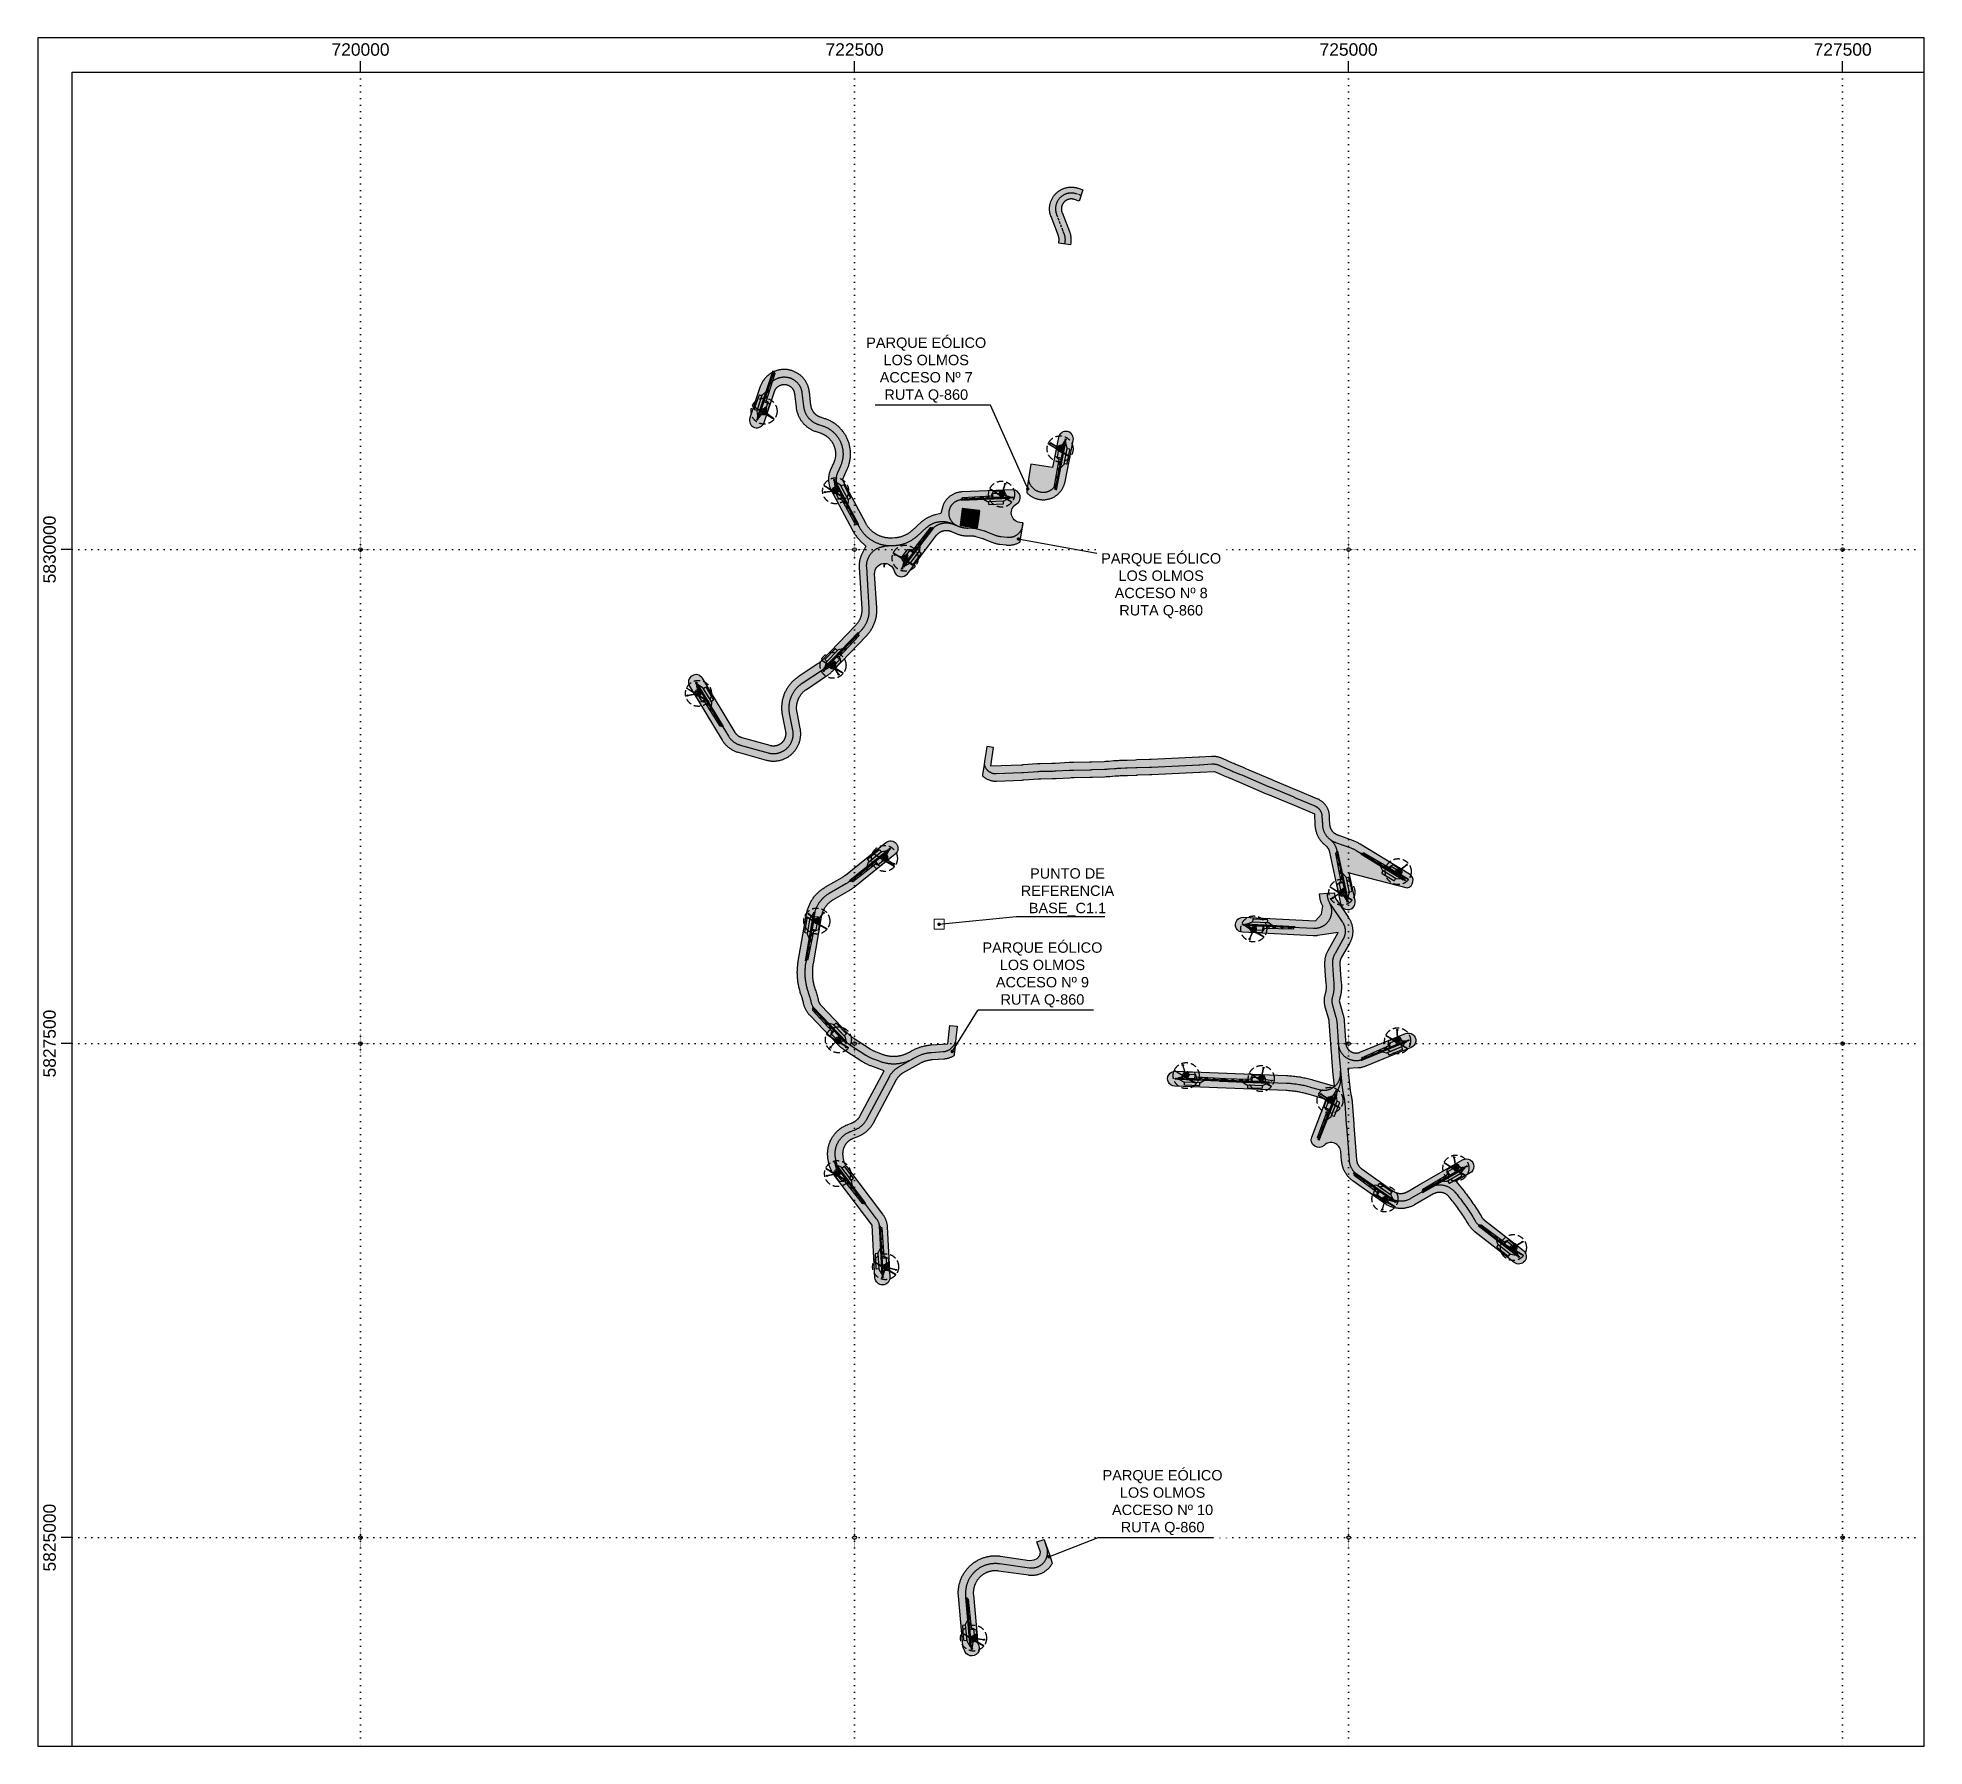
# Model space of a CAD drawing. Extents: x 718366 to 727913, y 5823944 to 5832589.
import ezdxf
from ezdxf import colors
from ezdxf.entities.mleader import LeaderData, LeaderLine
from ezdxf.enums import TextEntityAlignment as Align
from ezdxf.math import Vec2, Vec3

# ---------------------------------------------------------------- set-up
doc = ezdxf.new("R2010")
doc.units = 0
for name, pattern in [('ACAD_ISO10W100', [18, 12, -3, 0, -3]), ('DGN Style 1', [3.313591, 0.005513, -3.308078]), ('HIDDEN', [9.525, 6.35, -3.175]), ('Masterplan - Carcará II rev-I$0$DASHED2', [0.375, 0.25, -0.125])]:
    doc.linetypes.add(name, pattern=pattern)
for name, color, linetype in [('0-R3D Acceso', 7, 'Continuous'), ('0-R3D Malla 35000', 4, 'Continuous'), ('0-R3D Sombreado', 254, 'Continuous'), ('0-R3D Sombreado parque', 255, 'Continuous'), ('0-R3D WTG Symbol', 7, 'Continuous'), ('0-R3D-FGRP', 1, 'Continuous'), ('0-R3D-N149 TS145-01 ACOPIO PALAS', 1, 'Continuous'), ('0-R3D-N149 TS145-01 ACOPIO TORRE', 1, 'Continuous'), ('0-R3D-N149 TS145-01 CIMENT', 1, 'Continuous'), ('0-R3D-N149 TS145-01 Cimentación', 1, 'Continuous'), ('0-R3D-N149 TS145-01 CRANE BOOM PAD', 1, 'Continuous'), ('0-R3D-N149 TS145-01 CRANE PAD', 1, 'Continuous'), ('0-R3D-N149 TS145-01 ELEMENTOS', 1, 'Continuous'), ('0-R3D-N149 TS145-01 ESCALERA', 1, 'Continuous'), ('0-R3D-N149 TS145-01 GRUA-AUX', 1, 'Continuous'), ('0-R3D-N149 TS145-01 R01', 1, 'Continuous'), ('0-R3D-N149 TS145-01 VIAL', 1, 'Continuous')]:
    doc.layers.add(name, color=color, linetype=linetype)
doc.layers.add('0-R3D Maquetación', color=6, linetype='Continuous', plot=False)
doc.layers.add('0-R3D Sombreado parque línea', color=255, linetype='Continuous', transparency=0.9)
doc.layers.add('Desplazado_Eje', color=7, linetype='Continuous', true_color=0x005399)
doc.layers.add('MONOLITOS', color=200, linetype='Continuous', lineweight=0)
doc.styles.add('ARIAL', font='arial.ttf')

# ---------------------------------------------------------------- blocks, each defined once
blk = doc.blocks.new('0-R3D Marco')
at = {"layer": '0-R3D Maquetación'}
blk.add_lwpolyline([(272.7618, 0), (272.7618, 247), (0, 247), (0, 0)], close=True, dxfattribs=at)
blk.add_lwpolyline([(5, 0), (5, 242), (272.7618, 242)], dxfattribs=at)
blk = doc.blocks.new('R3D_MARCA Y')
for points in [[(0, -40), (0, 40)], [(0, 0), (-20, 0)]]:
    blk.add_lwpolyline(points)
blk.add_point((0, 0))
at = {"style": 'ARIAL'}
blk.add_attdef('Y', text='', height=20, rotation=90, dxfattribs=at).set_placement((-30, 0), align=Align.CENTER)
blk = doc.blocks.new('R3D_MARCA X')
for points in [[(-40, 0), (40, 0)], [(0, 0), (0, 20)]]:
    blk.add_lwpolyline(points)
blk.add_point((0, 0))
at = {"style": 'ARIAL'}
blk.add_attdef('X', text='', height=20, dxfattribs=at).set_placement((0, 30), align=Align.CENTER)
blk = doc.blocks.new('cruz')
at = {"const_width": 1}
for points in [[(-50, 0), (50, 0)], [(0, -50), (0, 50)]]:
    blk.add_lwpolyline(points, dxfattribs=at)
blk.add_circle((0, 0), 9)
blk = doc.blocks.new('_Dot')
at = {"color": 0, "linetype": 'ByBlock', "lineweight": -2}
blk.add_line((-0.5, 0), (-1, 0), dxfattribs=at)
at = {"color": 0, "linetype": 'ByBlock', "const_width": 0.5}
blk.add_lwpolyline([(-0.25, 0, 1), (0.25, 0, 1)], format="xyb", close=True, dxfattribs=at)
blk = doc.blocks.new('N149_TS145_A1')
at = {"layer": '0-R3D-N149 TS145-01 ACOPIO PALAS', "color": 85, "true_color": 0x58ba48}
blk.add_lwpolyline([(35, -71.5), (35, -70.5, -0.414214), (37, -68.5), (47, -68.5, 0.414214), (50, -65.5), (50, 4.5, 0.414214), (47, 7.5), (37, 7.5, -0.414214), (35, 9.5), (35, 9.6)], format="xyb", dxfattribs=at)
at = {"layer": '0-R3D-N149 TS145-01 ACOPIO TORRE', "color": 152, "true_color": 0x2776bb}
blk.add_lwpolyline([(22, -95.4), (22, -94.4, -0.1451), (22.5, -92.8), (34.5, -74.2, 0.1451), (35, -72.6), (35, 10, 0.120455), (34.8, 10.9), (22.3, 34.8, -0.120455), (22, 36.2), (22, 37.2)], format="xyb", dxfattribs=at)
blk.add_lwpolyline([(35, -71.5), (35, 9.6)], dxfattribs=at)
at = {"layer": '0-R3D-N149 TS145-01 CIMENT', "color": 5}
blk.add_lwpolyline([(0, 0), (0, -3)], dxfattribs=at)
at = {"layer": '0-R3D-N149 TS145-01 CIMENT', "color": 7}
blk.add_circle((0, 0), 3, dxfattribs=at)
at = {"layer": '0-R3D-N149 TS145-01 Cimentación', "color": 8}
for radius in [13, 3.25, 2.35]:
    blk.add_circle((0, 0), radius, dxfattribs=at)
at = {"layer": '0-R3D-N149 TS145-01 Cimentación', "color": 8, "linetype": 'Masterplan - Carcará II rev-I$0$DASHED2'}
blk.add_circle((0, 0), 2.7, dxfattribs=at)
at = {"layer": '0-R3D-N149 TS145-01 CRANE BOOM PAD', "color": 85, "true_color": 0x58ba48}
blk.add_lwpolyline([(16, -203), (16, -202, 0.414214), (14, -200), (11, -200, -0.408557), (9, -198), (6.2, -53, 0.408557), (4.2, -51), (3.2, -51)], format="xyb", dxfattribs=at)
at = {"layer": '0-R3D-N149 TS145-01 CRANE PAD'}
blk.add_lwpolyline([(16, -45), (-4, -45, -0.414214), (-5, -44), (-5, -4, -0.414214), (-4, -3), (16, -3), (16, -45)], format="xyb", close=True, dxfattribs=at)
at = {"layer": '0-R3D-N149 TS145-01 ELEMENTOS', "color": 8}
for radius in [2.75, 2.8, 2.67, 2.7, 2.3, 2.2]:
    blk.add_circle((0, 0), radius, dxfattribs=at)
at = {"layer": '0-R3D-N149 TS145-01 GRUA-AUX', "color": 244, "true_color": 0x991b1e}
for points in [[(16, -79), (12.6, -77.7, -0.312633), (12, -76.8), (12, -66.2, -0.312633), (12.6, -65.3), (16, -64)], [(16, -109), (12.6, -107.7, -0.312633), (12, -106.8), (12, -96.2, -0.312633), (12.6, -95.3), (16, -94)], [(16, -147.5), (14, -147.5, -0.414214), (13, -146.5), (13, -138.5, -0.414214), (14, -137.5), (16, -137.5)], [(16, -187.5), (14, -187.5, -0.414214), (13, -186.5), (13, -178.5, -0.414214), (14, -177.5), (16, -177.5)]]:
    blk.add_lwpolyline(points, format="xyb", dxfattribs=at)
at = {"layer": '0-R3D-N149 TS145-01 R01', "color": 175, "true_color": 0x4554a5}
blk.add_lwpolyline([(6.2, -54), (6.2, -53, 0.408557), (4.2, -51), (0.6, -51, -0.142091), (-0.5, -50.7), (-16.2, -40.7, -0.256997), (-17.1, -39), (-17.1, -0.2, -0.414214), (2.9, 19.8), (14, 19.8, 0.414214), (16, 21.8), (16, 22.8)], format="xyb", dxfattribs=at)
blk.add_lwpolyline([(3.2, -51), (16, -51)], dxfattribs=at)
at = {"layer": '0-R3D-N149 TS145-01 VIAL', "color": 7, "linetype": 'Continuous'}
for points in [[(16, -208), (16, 42.2)], [(22, -208), (22, 42.2)]]:
    blk.add_lwpolyline(points, dxfattribs=at)
blk = doc.blocks.new('N149_TS145_A2')
at = {"layer": '0-R3D-N149 TS145-01 ACOPIO PALAS', "color": 85, "true_color": 0x58ba48}
blk.add_lwpolyline([(-35, -71.5), (-35, -70.5, 0.414214), (-37, -68.5), (-47, -68.5, -0.414214), (-50, -65.5), (-50, 4.5, -0.414214), (-47, 7.5), (-37, 7.5, 0.414214), (-35, 9.5), (-35, 9.6)], format="xyb", dxfattribs=at)
at = {"layer": '0-R3D-N149 TS145-01 ACOPIO TORRE', "color": 152, "true_color": 0x2776bb}
blk.add_lwpolyline([(-22, -95.4), (-22, -94.4, 0.1451), (-22.5, -92.8), (-34.5, -74.2, -0.1451), (-35, -72.6), (-35, 10, -0.120455), (-34.8, 10.9), (-22.3, 34.8, 0.120455), (-22, 36.2), (-22, 37.2)], format="xyb", dxfattribs=at)
blk.add_lwpolyline([(-35, -71.5), (-35, 9.6)], dxfattribs=at)
at = {"layer": '0-R3D-N149 TS145-01 CIMENT', "color": 5}
blk.add_lwpolyline([(0, 0), (0, -3)], dxfattribs=at)
at = {"layer": '0-R3D-N149 TS145-01 CIMENT', "color": 7}
blk.add_circle((0, 0), 3, dxfattribs=at)
at = {"layer": '0-R3D-N149 TS145-01 Cimentación', "color": 8}
for radius in [13, 3.25, 2.35]:
    blk.add_circle((0, 0), radius, dxfattribs=at)
at = {"layer": '0-R3D-N149 TS145-01 Cimentación', "color": 8, "linetype": 'Masterplan - Carcará II rev-I$0$DASHED2'}
blk.add_circle((0, 0), 2.7, dxfattribs=at)
at = {"layer": '0-R3D-N149 TS145-01 CRANE BOOM PAD', "color": 85, "true_color": 0x58ba48}
blk.add_lwpolyline([(-16, -203), (-16, -202, -0.414214), (-14, -200), (-11, -200, 0.408557), (-9, -198), (-6.2, -53, -0.408557), (-4.2, -51), (-3.2, -51)], format="xyb", dxfattribs=at)
at = {"layer": '0-R3D-N149 TS145-01 CRANE PAD'}
blk.add_lwpolyline([(-16, -45), (4, -45, 0.414214), (5, -44), (5, -4, 0.414214), (4, -3), (-16, -3), (-16, -45)], format="xyb", close=True, dxfattribs=at)
at = {"layer": '0-R3D-N149 TS145-01 ELEMENTOS', "color": 8}
for radius in [2.75, 2.8, 2.67, 2.7, 2.3, 2.2]:
    blk.add_circle((0, 0), radius, dxfattribs=at)
at = {"layer": '0-R3D-N149 TS145-01 GRUA-AUX', "color": 244, "true_color": 0x991b1e}
for points in [[(-16, -79), (-12.6, -77.7, 0.312633), (-12, -76.8), (-12, -66.2, 0.312633), (-12.6, -65.3), (-16, -64)], [(-16, -109), (-12.6, -107.7, 0.312633), (-12, -106.8), (-12, -96.2, 0.312633), (-12.6, -95.3), (-16, -94)], [(-16, -147.5), (-14, -147.5, 0.414214), (-13, -146.5), (-13, -138.5, 0.414214), (-14, -137.5), (-16, -137.5)], [(-16, -187.5), (-14, -187.5, 0.414214), (-13, -186.5), (-13, -178.5, 0.414214), (-14, -177.5), (-16, -177.5)]]:
    blk.add_lwpolyline(points, format="xyb", dxfattribs=at)
at = {"layer": '0-R3D-N149 TS145-01 R01', "color": 175, "true_color": 0x4554a5}
blk.add_lwpolyline([(-6.2, -54), (-6.2, -53, -0.408557), (-4.2, -51), (-0.6, -51, 0.142091), (0.5, -50.7), (16.2, -40.7, 0.256997), (17.1, -39), (17.1, -0.2, 0.414214), (-2.9, 19.8), (-14, 19.8, -0.414214), (-16, 21.8), (-16, 22.8)], format="xyb", dxfattribs=at)
blk.add_lwpolyline([(-3.2, -51), (-16, -51)], dxfattribs=at)
at = {"layer": '0-R3D-N149 TS145-01 VIAL', "color": 7, "linetype": 'Continuous'}
for points in [[(-22, -208), (-22, 42.2)], [(-16, -208), (-16, 42.2)]]:
    blk.add_lwpolyline(points, dxfattribs=at)
blk = doc.blocks.new('N149_TS145_B2')
at = {"layer": '0-R3D-N149 TS145-01 ACOPIO PALAS', "color": 85, "true_color": 0x58ba48}
blk.add_lwpolyline([(-35, -71.5), (-35, -70.5, 0.414214), (-37, -68.5), (-47, -68.5, -0.414214), (-50, -65.5), (-50, 4.5, -0.414214), (-47, 7.5), (-37, 7.5, 0.414214), (-35, 9.5), (-35, 9.6)], format="xyb", dxfattribs=at)
at = {"layer": '0-R3D-N149 TS145-01 ACOPIO TORRE', "color": 152, "true_color": 0x2776bb}
blk.add_lwpolyline([(-22, -95.4), (-22, -94.4, 0.1451), (-22.5, -92.8), (-34.5, -74.2, -0.1451), (-35, -72.6), (-35, 10, -0.120455), (-34.8, 10.9), (-22.3, 34.8, 0.120455), (-22, 36.2), (-22, 37.2)], format="xyb", dxfattribs=at)
blk.add_lwpolyline([(-35, -71.5), (-35, 9.6)], dxfattribs=at)
at = {"layer": '0-R3D-N149 TS145-01 CIMENT', "color": 5}
blk.add_lwpolyline([(0, 0), (0, -3)], dxfattribs=at)
at = {"layer": '0-R3D-N149 TS145-01 CIMENT', "color": 7}
blk.add_circle((0, 0), 3, dxfattribs=at)
at = {"layer": '0-R3D-N149 TS145-01 Cimentación', "color": 8}
for radius in [13, 3.25, 2.35]:
    blk.add_circle((0, 0), radius, dxfattribs=at)
at = {"layer": '0-R3D-N149 TS145-01 Cimentación', "color": 8, "linetype": 'Masterplan - Carcará II rev-I$0$DASHED2'}
blk.add_circle((0, 0), 2.7, dxfattribs=at)
at = {"layer": '0-R3D-N149 TS145-01 CRANE BOOM PAD', "color": 85, "true_color": 0x58ba48}
blk.add_lwpolyline([(-16, -203), (-16, -202, -0.414214), (-14, -200), (-11, -200, 0.408557), (-9, -198), (-6.2, -53, -0.408557), (-4.2, -51), (-3.2, -51)], format="xyb", dxfattribs=at)
at = {"layer": '0-R3D-N149 TS145-01 CRANE PAD'}
blk.add_lwpolyline([(-16, -45), (4, -45, 0.414214), (5, -44), (5, -4, 0.414214), (4, -3), (-16, -3), (-16, -45)], format="xyb", close=True, dxfattribs=at)
at = {"layer": '0-R3D-N149 TS145-01 ELEMENTOS', "color": 8}
for radius in [2.75, 2.8, 2.67, 2.7, 2.3, 2.2]:
    blk.add_circle((0, 0), radius, dxfattribs=at)
at = {"layer": '0-R3D-N149 TS145-01 GRUA-AUX', "color": 244, "true_color": 0x991b1e}
for points in [[(-16, -79), (-12.6, -77.7, 0.312633), (-12, -76.8), (-12, -66.2, 0.312633), (-12.6, -65.3), (-16, -64)], [(-16, -109), (-12.6, -107.7, 0.312633), (-12, -106.8), (-12, -96.2, 0.312633), (-12.6, -95.3), (-16, -94)], [(-16, -147.5), (-14, -147.5, 0.414214), (-13, -146.5), (-13, -138.5, 0.414214), (-14, -137.5), (-16, -137.5)], [(-16, -187.5), (-14, -187.5, 0.414214), (-13, -186.5), (-13, -178.5, 0.414214), (-14, -177.5), (-16, -177.5)]]:
    blk.add_lwpolyline(points, format="xyb", dxfattribs=at)
at = {"layer": '0-R3D-N149 TS145-01 R01', "color": 175, "true_color": 0x4554a5}
blk.add_lwpolyline([(-6.2, -54), (-6.2, -53, -0.408557), (-4.2, -51), (-0.6, -51, 0.142091), (0.5, -50.7), (16.2, -40.7, 0.256997), (17.1, -39), (17.1, -0.2, 0.414214), (-2.9, 19.8), (-14, 19.8, -0.414214), (-16, 21.8), (-16, 22.8)], format="xyb", dxfattribs=at)
blk.add_lwpolyline([(-3.2, -51), (-16, -51)], dxfattribs=at)
at = {"layer": '0-R3D-N149 TS145-01 VIAL', "color": 7, "linetype": 'Continuous'}
for points in [[(-22, -208), (-22, 42.2)], [(-16, -208), (-16, 42.2)]]:
    blk.add_lwpolyline(points, dxfattribs=at)
blk = doc.blocks.new('N149_TS145_B1')
at = {"layer": '0-R3D-N149 TS145-01 ACOPIO PALAS', "color": 85, "true_color": 0x58ba48}
blk.add_lwpolyline([(35, -71.5), (35, -70.5, -0.414214), (37, -68.5), (47, -68.5, 0.414214), (50, -65.5), (50, 4.5, 0.414214), (47, 7.5), (37, 7.5, -0.414214), (35, 9.5), (35, 9.6)], format="xyb", dxfattribs=at)
at = {"layer": '0-R3D-N149 TS145-01 ACOPIO TORRE', "color": 152, "true_color": 0x2776bb}
blk.add_lwpolyline([(22, -95.4), (22, -94.4, -0.1451), (22.5, -92.8), (34.5, -74.2, 0.1451), (35, -72.6), (35, 10, 0.120455), (34.8, 10.9), (22.3, 34.8, -0.120455), (22, 36.2), (22, 37.2)], format="xyb", dxfattribs=at)
blk.add_lwpolyline([(35, -71.5), (35, 9.6)], dxfattribs=at)
at = {"layer": '0-R3D-N149 TS145-01 CIMENT', "color": 5}
blk.add_lwpolyline([(0, 0), (0, -3)], dxfattribs=at)
at = {"layer": '0-R3D-N149 TS145-01 CIMENT', "color": 7}
blk.add_circle((0, 0), 3, dxfattribs=at)
at = {"layer": '0-R3D-N149 TS145-01 Cimentación', "color": 8}
for radius in [13, 3.25, 2.35]:
    blk.add_circle((0, 0), radius, dxfattribs=at)
at = {"layer": '0-R3D-N149 TS145-01 Cimentación', "color": 8, "linetype": 'Masterplan - Carcará II rev-I$0$DASHED2'}
blk.add_circle((0, 0), 2.7, dxfattribs=at)
at = {"layer": '0-R3D-N149 TS145-01 CRANE BOOM PAD', "color": 85, "true_color": 0x58ba48}
blk.add_lwpolyline([(16, -203), (16, -202, 0.414214), (14, -200), (11, -200, -0.408557), (9, -198), (6.2, -53, 0.408557), (4.2, -51), (3.2, -51)], format="xyb", dxfattribs=at)
at = {"layer": '0-R3D-N149 TS145-01 CRANE PAD'}
blk.add_lwpolyline([(16, -45), (-4, -45, -0.414214), (-5, -44), (-5, -4, -0.414214), (-4, -3), (16, -3), (16, -45)], format="xyb", close=True, dxfattribs=at)
at = {"layer": '0-R3D-N149 TS145-01 ELEMENTOS', "color": 8}
for radius in [2.75, 2.8, 2.67, 2.7, 2.3, 2.2]:
    blk.add_circle((0, 0), radius, dxfattribs=at)
at = {"layer": '0-R3D-N149 TS145-01 GRUA-AUX', "color": 244, "true_color": 0x991b1e}
for points in [[(16, -79), (12.6, -77.7, -0.312633), (12, -76.8), (12, -66.2, -0.312633), (12.6, -65.3), (16, -64)], [(16, -109), (12.6, -107.7, -0.312633), (12, -106.8), (12, -96.2, -0.312633), (12.6, -95.3), (16, -94)], [(16, -147.5), (14, -147.5, -0.414214), (13, -146.5), (13, -138.5, -0.414214), (14, -137.5), (16, -137.5)], [(16, -187.5), (14, -187.5, -0.414214), (13, -186.5), (13, -178.5, -0.414214), (14, -177.5), (16, -177.5)]]:
    blk.add_lwpolyline(points, format="xyb", dxfattribs=at)
at = {"layer": '0-R3D-N149 TS145-01 R01', "color": 175, "true_color": 0x4554a5}
blk.add_lwpolyline([(6.2, -54), (6.2, -53, 0.408557), (4.2, -51), (0.6, -51, -0.142091), (-0.5, -50.7), (-16.2, -40.7, -0.256997), (-17.1, -39), (-17.1, -0.2, -0.414214), (2.9, 19.8), (14, 19.8, 0.414214), (16, 21.8), (16, 22.8)], format="xyb", dxfattribs=at)
blk.add_lwpolyline([(3.2, -51), (16, -51)], dxfattribs=at)
at = {"layer": '0-R3D-N149 TS145-01 VIAL', "color": 7, "linetype": 'Continuous'}
for points in [[(16, -208), (16, 42.2)], [(22, -208), (22, 42.2)]]:
    blk.add_lwpolyline(points, dxfattribs=at)
blk = doc.blocks.new('TIRANTES')
at = {"layer": '0-R3D-FGRP', "color": 85, "true_color": 0x58ba48}
for points in [[(-51.6, 10), (-56.5, 11.1), (-55.3, 16), (-50.4, 14.8), (-51.6, 10), (-55.3, 16), (-50.4, 14.8), (-56.5, 11.1)], [(14.8, 50.4), (10, 51.6), (11.1, 56.5), (16, 55.3), (14.8, 50.4), (11.1, 56.5), (16, 55.3), (10, 51.6)]]:
    blk.add_lwpolyline(points, dxfattribs=at)
at = {"layer": '0-R3D-FGRP'}
for points in [[(-53.4, 13), (0, 0), (3.1, -5.1), (0, 0), (13, 53.4)], [(0, 0), (-53.4, 13)]]:
    blk.add_lwpolyline(points, dxfattribs=at)
at = {"layer": '0-R3D-FGRP', "color": 7}
blk.add_lwpolyline([(0, 0), (13, 53.4)], dxfattribs=at)
at = {"layer": '0-R3D-N149 TS145-01 ESCALERA', "color": 8}
for points in [[(0.6, -2.4), (2.3, -5.3), (3.6, -4.5), (1.9, -1.6)], [(2.4, -2.4), (1.1, -3.2)], [(1.2, -3.5), (2.6, -2.7)], [(1.4, -3.7), (2.7, -2.9)], [(1.6, -4), (2.9, -3.2)], [(1.7, -4.2), (3, -3.4)], [(1.9, -4.5), (3.2, -3.7)], [(2, -4.7), (3.3, -4)], [(3.8, -4.6), (3.6, -4.2), (2.1, -5.1), (2.4, -5.5), (3.8, -4.6)], [(2.2, -5), (3.5, -4.2)], [(2.4, -5.4), (2.5, -5.3), (2.4, -5.1), (2.2, -5.1), (2.4, -5.4)], [(3.6, -4.7), (3.7, -4.6), (3.5, -4.4), (3.4, -4.4), (3.6, -4.7)]]:
    blk.add_lwpolyline(points, dxfattribs=at)
blk = doc.blocks.new('R3D-DC-DW-BLK-00 WTG-01 P')
at = {"true_color": 0xf0f3eb, "transparency": 33554559}
h = blk.add_hatch(color=7, dxfattribs=at)
h.dxf.hatch_style = 1
h.paths.add_polyline_path([(0.9, -7.5), (1.1, -7.3, 0.45781), (7, 2.1), (14.2, 13.5, 0.316571), (14.1, 14.9, 0.081248), (10.5, 17.8, 0.081248), (6.3, 19.6, 0.332479), (4.9, 19), (-1.6, 7.2, 0.450273), (-6.9, -2.5), (-7.1, -2.7), (-3.1, -5.1)])
h.paths.add_polyline_path([(-6.1, -12.2, 0.10605), (-2, -10.5), (-1, -11.1), (-0.8, -10.9), (9.2, -17.7), (51.5, -40.3, 0.292434), (51.9, -40.2, 0.329192), (51.7, -39.9), (10.9, -15), (0.4, -8.8), (0.5, -8.6), (0.2, -8.4, 0.027593), (0.7, -7.7), (-3.2, -5.4), (-7.1, -3, 0.027593), (-7.5, -3.8), (-7.8, -3.6), (-7.9, -3.8), (-18.4, 2.5), (-59.7, 26.6, 0.292434), (-60.1, 26.6, 0.307601), (-59.9, 26.2), (-20, -0.3), (-9.2, -5.9), (-9.3, -6.1), (-8.3, -6.7, 0.10605), (-7.9, -11.1, 0.383159)])
at = {"linetype": 'Continuous'}
h = blk.add_hatch(color=256, dxfattribs=at)
h.dxf.hatch_style = 1
h.paths.add_polyline_path([(3.5, -5.2), (3.6, -5), (3.6, -4.7), (3.3, -4.6), (3, -4.6), (2.9, -4.9), (2.9, -5.1), (3.2, -5.3)])
h.paths.add_polyline_path([(3.3, -5.2, 1), (3.2, -4.7, 1)], flags=16)
h.paths.add_polyline_path([(5.2, -3.4), (5.4, -3.2), (5.4, -2.9), (5.3, -2.7), (5, -2.7), (4.7, -2.8), (4.7, -3.1), (4.9, -3.4)])
h.paths.add_polyline_path([(5.1, -3.3, 1), (5, -2.8, 1)], flags=16)
h.paths.add_polyline_path([(6.1, -0.8), (6.3, -0.6), (6.2, -0.3), (5.9, -0.1), (5.6, -0.2), (5.5, -0.5), (5.6, -0.8), (5.8, -0.9)])
h.paths.add_polyline_path([(5.9, -0.8, 1), (5.8, -0.3, 1)], flags=16)
h.paths.add_polyline_path([(-3.5, 5.2), (-3.6, 5), (-3.6, 4.7), (-3.3, 4.6), (-3.1, 4.6), (-2.9, 4.9), (-3, 5.1), (-3.2, 5.3)])
h.paths.add_polyline_path([(-3.2, 4.7, 1), (-3.3, 5.2, 1)], flags=16)
h.paths.add_polyline_path([(-5.4, 3.2), (-5.5, 2.9), (-5.3, 2.7), (-5, 2.7), (-4.8, 2.8), (-4.7, 3.1), (-4.9, 3.4), (-5.2, 3.4)])
h.paths.add_polyline_path([(-5, 2.8, 1), (-5.1, 3.3, 1)], flags=16)
h.paths.add_polyline_path([(-6.2, 0.3), (-5.9, 0.2), (-5.7, 0.2), (-5.5, 0.5), (-5.6, 0.8), (-5.9, 0.9), (-6.1, 0.8), (-6.3, 0.6)])
h.paths.add_polyline_path([(-5.9, 0.3, 1), (-5.9, 0.8, 1)], flags=16)
at = {"ltscale": 0.87736}
blk.add_hatch(color=256, dxfattribs=at).paths.add_polyline_path([(-6.3, -3.2), (-3.1, -5.1), (0.2, -7), (0, -7.3), (-3.2, -5.4), (-6.4, -3.4)])
for p, q in [((-7.1, -2.7, -3), (4.9, 19, -3)), ((0.9, -7.5, -3), (14.2, 13.4, -3)), ((-3.1, -5.1, -3), (-7.1, -2.7, -3)), ((-7.1, -3, -3), (-3.2, -5.4, -3)), ((0.7, -7.7, -3), (-3.2, -5.4, -3)), ((-3.1, -5.1, -3), (0.9, -7.5, -3))]:
    blk.add_line(p, q, dxfattribs=at)
at = {"ltscale": 0.87736, "elevation": -3, "flags": 128}
for points in [[(-9.2, -5.9), (-20, -0.3), (-59.9, 26.2, -0.292434), (-60.1, 26.6, -0.292434), (-59.7, 26.6), (-18.4, 2.5), (-7.9, -3.8)], [(-10.5, -5.2), (-18.8, 1.2, 0.028472), (-25.8, 5.9), (-59.9, 26.2)], [(-0.8, -10.9), (9.2, -17.7), (51.5, -40.3, 0.292434), (51.9, -40.2, 0.292434), (51.7, -39.9), (10.9, -15), (0.4, -8.8)]]:
    blk.add_lwpolyline(points, format="xyb", dxfattribs=at)
for points in [[(-11.2, -4.7), (-23.2, 4)], [(-11.2, -4.7), (-22, 2.7)], [(-11.2, -4.7), (-20.9, 1.6)], [(-11.2, -4.7), (-20.1, 0.7)], [(-11.2, -4.7), (-19.5, 0.1)], [(-11.2, -4.8), (-18.9, -0.5)], [(-6.5, -7.8), (-9.3, -6.1), (-7.8, -3.6), (-5.2, -5.1)], [(-6.4, -3.4), (-6.3, -3.2)], [(-3.7, -9.4), (-1, -11.1), (0.5, -8.6), (-2.1, -7)], [(0, -7.3), (0.2, -7)]]:
    blk.add_lwpolyline(points, dxfattribs=at)
at = {"linetype": 'Continuous', "ltscale": 0.87736, "elevation": -3, "flags": 128}
for points in [[(-6.3, 0.6), (-6.1, 0.8), (-5.9, 0.9), (-5.6, 0.8), (-5.5, 0.5), (-5.7, 0.2), (-5.9, 0.2), (-6.2, 0.3), (-6.3, 0.6)], [(-5.4, 3.2), (-5.2, 3.4), (-4.9, 3.4), (-4.7, 3.1), (-4.8, 2.8), (-5, 2.7), (-5.3, 2.7), (-5.5, 2.9), (-5.4, 3.2)], [(-3.5, 5.2), (-3.2, 5.3), (-3, 5.1), (-2.9, 4.9), (-3.1, 4.6), (-3.3, 4.6), (-3.6, 4.7), (-3.6, 5), (-3.5, 5.2)], [(3.5, -5.2), (3.6, -5), (3.6, -4.7), (3.3, -4.6), (3, -4.6), (2.9, -4.9), (2.9, -5.1), (3.2, -5.3), (3.5, -5.2)], [(5.4, -3.2), (5.4, -2.9), (5.3, -2.7), (5, -2.7), (4.7, -2.8), (4.7, -3.1), (4.9, -3.4), (5.2, -3.4), (5.4, -3.2)], [(6.3, -0.6), (6.2, -0.3), (5.9, -0.1), (5.6, -0.2), (5.5, -0.5), (5.6, -0.8), (5.8, -0.9), (6.1, -0.8), (6.3, -0.6)]]:
    blk.add_lwpolyline(points, close=True, dxfattribs=at)
at = {"linetype": 'HIDDEN', "ltscale": 5}
blk.add_circle((0, 0, -3), 65.7, dxfattribs=at)
at = {"linetype": 'Continuous', "ltscale": 0.87736}
for centre in [(-5.9, 0.5, -3), (-5.1, 3, -3), (-3.3, 4.9, -3), (3.2, -4.9, -3), (5.1, -3, -3), (5.9, -0.5, -3)]:
    blk.add_circle(centre, 0.238, dxfattribs=at)
for start, end in [(102.65107, 199.61416), (278.40812, 16.80319)]:
    blk.add_arc((0, 0, -3), 7.33, start, end, dxfattribs=at)
at = {"ltscale": 0.87736}
for centre, radius, start, end in [((6, 18.4, -3), 1.24, 76.74934, 152.38513), ((2.9, 5.7, -3), 14.4, 58.06766, 76.64753), ((3.4, 5.4, -3), 14.4, 41.69394, 60.27381), ((13.2, 14.1, -3), 1.24, 325.95634, 39.52001), ((2.2, -8, -3), 10.6, 173.02682, 197.2412), ((-6.4, -10.7, -3), 1.55, 197.2412, 281.10027), ((-0.4, -6.7, -3), 7.63, 151.53343, 157.85568), ((-8.1, -1.8, -3), 10.6, 281.10027, 305.31465), ((-5.7, -3.5, -3), 7.63, 320.48579, 326.80804)]:
    blk.add_arc(centre, radius, start, end, dxfattribs=at)
blk.add_ellipse((-5.9, -6.4, -3), major_axis=(0.66, 1.31), ratio=0.545801, start_param=3.061596, end_param=6.283185, dxfattribs=at)
at = {"ltscale": 0.87736, "extrusion": (0, 0, -1)}
blk.add_ellipse((-2.9, -8.2, -3), major_axis=(0.84, 1.2), ratio=0.545801, start_param=3.061596, end_param=6.283185, dxfattribs=at)
blk = doc.blocks.new('X-LOS1-CV Trazado')
at = {"layer": '0-R3D Sombreado', "transparency": 33554559}
h = blk.add_hatch(color=256, dxfattribs=at)
h.dxf.hatch_style = 1
h.paths.add_polyline_path([(723133.3, 5830194.4), (723133.3, 5830194.8), (723133.3, 5830195.2), (723133.1, 5830195.6), (723132.9, 5830195.9), (723132.6, 5830196.2), (723132.3, 5830196.4), (723131.9, 5830196.6), (723131.6, 5830196.6), (723046.3, 5830207.5), (723045.9, 5830207.5), (723045.5, 5830207.4), (723045.1, 5830207.3), (723044.8, 5830207.1), (723044.5, 5830206.8), (723044.3, 5830206.5), (723044.1, 5830206.1), (723044, 5830205.8), (723033.6, 5830123.4), (723033.6, 5830123), (723033.6, 5830122.6), (723033.8, 5830122.3), (723034, 5830121.9), (723034.3, 5830121.6), (723034.6, 5830121.4), (723035, 5830121.3), (723035.3, 5830121.2), (723120.6, 5830110.4), (723121, 5830110.3), (723121.4, 5830110.4), (723121.8, 5830110.6), (723122.1, 5830110.8), (723122.4, 5830111.1), (723122.6, 5830111.4), (723122.8, 5830111.7), (723122.9, 5830112.1), (723128.1, 5830153.3)])
at = {"layer": '0-R3D Sombreado parque', "transparency": 33554623}
h = blk.add_hatch(color=255, dxfattribs=at)
h.dxf.hatch_style = 1
h.paths.add_polyline_path([(723655.2, 5831820.1), (723636, 5831763.2), (723612.9, 5831771), (723611, 5831771.6), (723609.3, 5831772.1), (723607.6, 5831772.5), (723605.8, 5831772.8), (723604.1, 5831773.1), (723602.3, 5831773.4), (723600.6, 5831773.5), (723598.8, 5831773.6), (723597.1, 5831773.7), (723595.3, 5831773.7), (723593.5, 5831773.6), (723591.8, 5831773.4), (723590, 5831773.2), (723588.3, 5831773), (723586.5, 5831772.6), (723584.8, 5831772.2), (723583.1, 5831771.8), (723581.4, 5831771.3), (723579.7, 5831770.7), (723578.1, 5831770.1), (723576.4, 5831769.4), (723574.8, 5831768.6), (723573.3, 5831767.8), (723571.7, 5831767), (723570.2, 5831766.1), (723568.7, 5831765.1), (723567.3, 5831764.1), (723565.9, 5831763), (723564.5, 5831761.9), (723563.2, 5831760.7), (723561.9, 5831759.5), (723560.6, 5831758.3), (723559.4, 5831757), (723558.3, 5831755.6), (723557.2, 5831754.3), (723556.1, 5831752.9), (723555.1, 5831751.4), (723554.2, 5831749.9), (723553.3, 5831748.4), (723552.4, 5831746.8), (723551.6, 5831745.3), (723550.9, 5831743.7), (723550.2, 5831742), (723549.6, 5831740.4), (723549, 5831738.7), (723548.5, 5831737), (723548.1, 5831735.3), (723547.7, 5831733.6), (723547.4, 5831731.8), (723547.1, 5831730.1), (723546.9, 5831728.3), (723546.8, 5831726.5), (723546.7, 5831724.8), (723546.7, 5831723), (723546.8, 5831721.2), (723546.9, 5831719.5), (723547.1, 5831717.7), (723547.3, 5831716), (723547.6, 5831714.2), (723548, 5831712.5), (723548.4, 5831710.8), (723548.9, 5831709.1), (723549.5, 5831707.4), (723550.2, 5831705.5), (723587.3, 5831609.1), (723588.6, 5831605.6), (723589.8, 5831601.8), (723590.9, 5831598.1), (723591.9, 5831594.2), (723592.7, 5831590.4), (723593.4, 5831586.5), (723594, 5831582.6), (723594.4, 5831578.7), (723594.7, 5831574.7), (723594.9, 5831570.8), (723594.9, 5831566.9), (723594.8, 5831562.9), (723594.6, 5831559), (723594.2, 5831555.1), (723593.8, 5831551.8), (723593.8, 5831551.6), (723592.3, 5831541.8), (723533, 5831550.6), (723534.3, 5831559.6), (723534.6, 5831561.8), (723534.8, 5831563.6), (723534.9, 5831565.5), (723534.9, 5831567.4), (723534.9, 5831569.3), (723534.8, 5831571.2), (723534.7, 5831573.1), (723534.5, 5831574.9), (723534.2, 5831576.8), (723533.9, 5831578.7), (723533.5, 5831580.5), (723533, 5831582.3), (723532.5, 5831584.1), (723531.9, 5831585.9), (723531.2, 5831587.9), (723494.1, 5831684.2), (723493.9, 5831684.5), (723492.7, 5831687.9), (723491.5, 5831691.6), (723490.4, 5831695.3), (723489.5, 5831699.1), (723488.7, 5831702.9), (723488, 5831706.7), (723487.5, 5831710.6), (723487.1, 5831714.4), (723486.9, 5831718.3), (723486.7, 5831722.2), (723486.7, 5831726.1), (723486.9, 5831730), (723487.2, 5831733.9), (723487.6, 5831737.7), (723488.2, 5831741.6), (723488.9, 5831745.4), (723489.7, 5831749.2), (723490.7, 5831753), (723491.8, 5831756.7), (723493, 5831760.4), (723494.4, 5831764), (723495.9, 5831767.6), (723497.5, 5831771.2), (723499.2, 5831774.6), (723501.1, 5831778), (723503.1, 5831781.4), (723505.2, 5831784.7), (723507.4, 5831787.9), (723509.7, 5831791), (723512.1, 5831794), (723514.7, 5831797), (723517.3, 5831799.8), (723520.1, 5831802.6), (723522.9, 5831805.2), (723525.8, 5831807.8), (723528.8, 5831810.2), (723531.9, 5831812.6), (723535.1, 5831814.8), (723538.4, 5831816.9), (723541.7, 5831818.9), (723545.1, 5831820.8), (723548.6, 5831822.6), (723552.1, 5831824.2), (723555.7, 5831825.7), (723559.3, 5831827.1), (723563, 5831828.4), (723566.7, 5831829.5), (723570.5, 5831830.5), (723574.3, 5831831.4), (723578.1, 5831832.1), (723581.9, 5831832.7), (723585.8, 5831833.1), (723589.7, 5831833.5), (723593.6, 5831833.6), (723597.4, 5831833.7), (723601.3, 5831833.6), (723605.2, 5831833.4), (723609.1, 5831833), (723612.9, 5831832.5), (723616.8, 5831831.8), (723620.6, 5831831.1), (723624.4, 5831830.2), (723628.1, 5831829.1), (723631.6, 5831828)])
h = blk.add_hatch(color=255, dxfattribs=at)
h.dxf.hatch_style = 1
edge = h.paths.add_edge_path()
edge.add_line((723532.1, 5830566.9), (723502, 5830414.4))
edge.add_line((723502, 5830414.4), (723391.3, 5830431.7))
edge.add_line((723391.3, 5830431.7), (723389.6, 5830421))
edge.add_line((723389.6, 5830421), (723383.3, 5830377.9))
edge.add_line((723383.3, 5830377.9), (723377.1, 5830334.8))
edge.add_line((723377.1, 5830334.8), (723372.4, 5830291.4))
edge.add_line((723372.4, 5830291.4), (723372, 5830287.2))
edge.add_line((723372, 5830287.2), (723372.1, 5830287.1))
edge.add_line((723372.1, 5830287.1), (723374.7, 5830284.5))
edge.add_line((723374.7, 5830284.5), (723377.3, 5830281.9))
edge.add_line((723377.3, 5830281.9), (723380.1, 5830279.5))
edge.add_line((723380.1, 5830279.5), (723382.9, 5830277.1))
edge.add_line((723382.9, 5830277.1), (723385.8, 5830274.8))
edge.add_line((723385.8, 5830274.8), (723388.8, 5830272.6))
edge.add_line((723388.8, 5830272.6), (723391.8, 5830270.5))
edge.add_line((723391.8, 5830270.5), (723395, 5830268.5))
edge.add_line((723395, 5830268.5), (723398.1, 5830266.7))
edge.add_line((723398.1, 5830266.7), (723401.4, 5830264.9))
edge.add_line((723401.4, 5830264.9), (723404.7, 5830263.2))
edge.add_line((723404.7, 5830263.2), (723408, 5830261.6))
edge.add_line((723408, 5830261.6), (723411.4, 5830260.2))
edge.add_line((723411.4, 5830260.2), (723414.8, 5830258.9))
edge.add_line((723414.8, 5830258.9), (723418.3, 5830257.6))
edge.add_line((723418.3, 5830257.6), (723421.8, 5830256.5))
edge.add_line((723421.8, 5830256.5), (723425.4, 5830255.5))
edge.add_line((723425.4, 5830255.5), (723429, 5830254.6))
edge.add_line((723429, 5830254.6), (723432.6, 5830253.9))
edge.add_line((723432.6, 5830253.9), (723436.2, 5830253.2))
edge.add_line((723436.2, 5830253.2), (723439.9, 5830252.7))
edge.add_line((723439.9, 5830252.7), (723443.5, 5830252.3))
edge.add_line((723443.5, 5830252.3), (723447.2, 5830252))
edge.add_line((723447.2, 5830252), (723450.9, 5830251.8))
edge.add_line((723450.9, 5830251.8), (723454.6, 5830251.8))
edge.add_line((723454.6, 5830251.8), (723458.3, 5830251.8))
edge.add_line((723458.3, 5830251.8), (723462, 5830252))
edge.add_line((723462, 5830252), (723465.7, 5830252.3))
edge.add_line((723465.7, 5830252.3), (723469.3, 5830252.8))
edge.add_line((723469.3, 5830252.8), (723473, 5830253.3))
edge.add_line((723473, 5830253.3), (723476.6, 5830254))
edge.add_line((723476.6, 5830254), (723480.2, 5830254.8))
edge.add_line((723480.2, 5830254.8), (723483.8, 5830255.7))
edge.add_line((723483.8, 5830255.7), (723487.3, 5830256.7))
edge.add_line((723487.3, 5830256.7), (723490.8, 5830257.8))
edge.add_line((723490.8, 5830257.8), (723494.3, 5830259.1))
edge.add_line((723494.3, 5830259.1), (723497.8, 5830260.4))
edge.add_line((723497.8, 5830260.4), (723501.1, 5830261.9))
edge.add_line((723501.1, 5830261.9), (723504.5, 5830263.5))
edge.add_line((723504.5, 5830263.5), (723507.8, 5830265.2))
edge.add_line((723507.8, 5830265.2), (723511, 5830267))
edge.add_line((723511, 5830267), (723514.1, 5830268.9))
edge.add_line((723514.1, 5830268.9), (723517.2, 5830270.9))
edge.add_line((723517.2, 5830270.9), (723520.3, 5830273))
edge.add_line((723520.3, 5830273), (723523.2, 5830275.2))
edge.add_line((723523.2, 5830275.2), (723526.1, 5830277.5))
edge.add_line((723526.1, 5830277.5), (723528.9, 5830279.9))
edge.add_line((723528.9, 5830279.9), (723531.7, 5830282.4))
edge.add_line((723531.7, 5830282.4), (723534.3, 5830284.9))
edge.add_line((723534.3, 5830284.9), (723536.9, 5830287.6))
edge.add_line((723536.9, 5830287.6), (723539.4, 5830290.3))
edge.add_line((723539.4, 5830290.3), (723541.8, 5830293.1))
edge.add_line((723541.8, 5830293.1), (723544.1, 5830296))
edge.add_line((723544.1, 5830296), (723546.3, 5830299))
edge.add_line((723546.3, 5830299), (723548.4, 5830302))
edge.add_line((723548.4, 5830302), (723550.4, 5830305.1))
edge.add_line((723550.4, 5830305.1), (723552.3, 5830308.3))
edge.add_line((723552.3, 5830308.3), (723554.1, 5830311.5))
edge.add_line((723554.1, 5830311.5), (723555.8, 5830314.8))
edge.add_line((723555.8, 5830314.8), (723557.3, 5830318.1))
edge.add_line((723557.3, 5830318.1), (723558.8, 5830321.5))
edge.add_line((723558.8, 5830321.5), (723560.2, 5830325))
edge.add_line((723560.2, 5830325), (723561.4, 5830328.4))
edge.add_line((723561.4, 5830328.4), (723562.6, 5830332))
edge.add_line((723562.6, 5830332), (723563.6, 5830335.5))
edge.add_line((723563.6, 5830335.5), (723564.5, 5830339.1))
edge.add_line((723564.5, 5830339.1), (723565.2, 5830342.4))
edge.add_line((723565.2, 5830342.4), (723565.3, 5830343))
edge.add_line((723565.3, 5830343), (723606.6, 5830552.2))
edge.add_arc((723569.4, 5830559.6), 38, 348.82884, 528.82884)
edge = h.paths.add_edge_path()
edge.add_arc((723300.8, 5830263.6), 38, 298.77166, 452.2949)
edge.add_line((723299.3, 5830301.6), (723043.8, 5830291.3))
edge.add_line((723043.8, 5830291.3), (723043.2, 5830291.3))
edge.add_line((723043.2, 5830291.3), (723039.8, 5830291.1))
edge.add_line((723039.8, 5830291.1), (723036.2, 5830290.8))
edge.add_line((723036.2, 5830290.8), (723032.6, 5830290.3))
edge.add_line((723032.6, 5830290.3), (723029, 5830289.7))
edge.add_line((723029, 5830289.7), (723025.4, 5830289))
edge.add_line((723025.4, 5830289), (723021.8, 5830288.2))
edge.add_line((723021.8, 5830288.2), (723018.3, 5830287.2))
edge.add_line((723018.3, 5830287.2), (723014.8, 5830286.2))
edge.add_line((723014.8, 5830286.2), (723011.4, 5830285))
edge.add_line((723011.4, 5830285), (723008, 5830283.7))
edge.add_line((723008, 5830283.7), (723004.6, 5830282.3))
edge.add_line((723004.6, 5830282.3), (723001.3, 5830280.7))
edge.add_line((723001.3, 5830280.7), (722998, 5830279.1))
edge.add_line((722998, 5830279.1), (722994.8, 5830277.4))
edge.add_line((722994.8, 5830277.4), (722991.7, 5830275.5))
edge.add_line((722991.7, 5830275.5), (722988.6, 5830273.5))
edge.add_line((722988.6, 5830273.5), (722985.6, 5830271.5))
edge.add_line((722985.6, 5830271.5), (722982.6, 5830269.3))
edge.add_line((722982.6, 5830269.3), (722979.8, 5830267.1))
edge.add_line((722979.8, 5830267.1), (722977, 5830264.7))
edge.add_line((722977, 5830264.7), (722974.3, 5830262.2))
edge.add_line((722974.3, 5830262.2), (722971.7, 5830259.7))
edge.add_line((722971.7, 5830259.7), (722969.1, 5830257.1))
edge.add_line((722969.1, 5830257.1), (722966.7, 5830254.4))
edge.add_line((722966.7, 5830254.4), (722964.3, 5830251.6))
edge.add_line((722964.3, 5830251.6), (722962.1, 5830248.7))
edge.add_line((722962.1, 5830248.7), (722959.9, 5830245.8))
edge.add_line((722959.9, 5830245.8), (722957.9, 5830242.7))
edge.add_line((722957.9, 5830242.7), (722955.9, 5830239.7))
edge.add_line((722955.9, 5830239.7), (722954.1, 5830236.5))
edge.add_line((722954.1, 5830236.5), (722952.3, 5830233.3))
edge.add_line((722952.3, 5830233.3), (722950.7, 5830230))
edge.add_line((722950.7, 5830230), (722949.2, 5830226.7))
edge.add_line((722949.2, 5830226.7), (722947.8, 5830223.3))
edge.add_line((722947.8, 5830223.3), (722946.5, 5830219.9))
edge.add_line((722946.5, 5830219.9), (722945.3, 5830216.5))
edge.add_line((722945.3, 5830216.5), (722944.2, 5830213))
edge.add_line((722944.2, 5830213), (722936, 5830182))
edge.add_line((722936, 5830182), (722907.1, 5830175.3))
edge.add_line((722907.1, 5830175.3), (722903.2, 5830174.3))
edge.add_line((722903.2, 5830174.3), (722899.3, 5830173.2))
edge.add_line((722899.3, 5830173.2), (722895.4, 5830172))
edge.add_line((722895.4, 5830172), (722891.5, 5830170.7))
edge.add_line((722891.5, 5830170.7), (722887.7, 5830169.2))
edge.add_line((722887.7, 5830169.2), (722883.9, 5830167.7))
edge.add_line((722883.9, 5830167.7), (722880.2, 5830166.1))
edge.add_line((722880.2, 5830166.1), (722876.5, 5830164.4))
edge.add_line((722876.5, 5830164.4), (722872.8, 5830162.6))
edge.add_line((722872.8, 5830162.6), (722869.2, 5830160.7))
edge.add_line((722869.2, 5830160.7), (722865.6, 5830158.7))
edge.add_line((722865.6, 5830158.7), (722862.1, 5830156.6))
edge.add_line((722862.1, 5830156.6), (722858.7, 5830154.4))
edge.add_line((722858.7, 5830154.4), (722855.3, 5830152.2))
edge.add_line((722855.3, 5830152.2), (722851.9, 5830149.8))
edge.add_line((722851.9, 5830149.8), (722848.7, 5830147.4))
edge.add_line((722848.7, 5830147.4), (722845.5, 5830144.9))
edge.add_line((722845.5, 5830144.9), (722842.3, 5830142.3))
edge.add_line((722842.3, 5830142.3), (722839.4, 5830139.7))
edge.add_line((722839.4, 5830139.7), (722789.1, 5830094.7))
edge.add_line((722789.1, 5830094.7), (722788.3, 5830094))
edge.add_line((722788.3, 5830094), (722786, 5830092))
edge.add_line((722786, 5830092), (722783.7, 5830090.1))
edge.add_line((722783.7, 5830090.1), (722781.3, 5830088.2))
edge.add_line((722781.3, 5830088.2), (722778.9, 5830086.4))
edge.add_line((722778.9, 5830086.4), (722776.5, 5830084.7))
edge.add_line((722776.5, 5830084.7), (722774.1, 5830083))
edge.add_line((722774.1, 5830083), (722771.6, 5830081.3))
edge.add_line((722771.6, 5830081.3), (722769, 5830079.7))
edge.add_line((722769, 5830079.7), (722766.5, 5830078.2))
edge.add_line((722766.5, 5830078.2), (722763.9, 5830076.7))
edge.add_line((722763.9, 5830076.7), (722761.3, 5830075.2))
edge.add_line((722761.3, 5830075.2), (722758.6, 5830073.8))
edge.add_line((722758.6, 5830073.8), (722755.9, 5830072.5))
edge.add_line((722755.9, 5830072.5), (722753.2, 5830071.2))
edge.add_line((722753.2, 5830071.2), (722750.5, 5830070))
edge.add_line((722750.5, 5830070), (722747.7, 5830068.9))
edge.add_line((722747.7, 5830068.9), (722744.9, 5830067.8))
edge.add_line((722744.9, 5830067.8), (722742.1, 5830066.8))
edge.add_line((722742.1, 5830066.8), (722739.3, 5830065.8))
edge.add_line((722739.3, 5830065.8), (722736.4, 5830064.9))
edge.add_line((722736.4, 5830064.9), (722733.6, 5830064))
edge.add_line((722733.6, 5830064), (722730.7, 5830063.2))
edge.add_line((722730.7, 5830063.2), (722727.8, 5830062.5))
edge.add_line((722727.8, 5830062.5), (722724.9, 5830061.8))
edge.add_line((722724.9, 5830061.8), (722721.9, 5830061.2))
edge.add_line((722721.9, 5830061.2), (722719, 5830060.6))
edge.add_line((722719, 5830060.6), (722716, 5830060.1))
edge.add_line((722716, 5830060.1), (722713.1, 5830059.7))
edge.add_line((722713.1, 5830059.7), (722710.1, 5830059.4))
edge.add_line((722710.1, 5830059.4), (722707.1, 5830059))
edge.add_line((722707.1, 5830059), (722703.9, 5830058.8))
edge.add_line((722703.9, 5830058.8), (722691.8, 5830058))
edge.add_line((722691.8, 5830058), (722689.9, 5830057.8))
edge.add_line((722689.9, 5830057.8), (722686.8, 5830057.7))
edge.add_line((722686.8, 5830057.7), (722683.9, 5830057.6))
edge.add_line((722683.9, 5830057.6), (722680.9, 5830057.6))
edge.add_line((722680.9, 5830057.6), (722677.9, 5830057.7))
edge.add_line((722677.9, 5830057.7), (722674.9, 5830057.8))
edge.add_line((722674.9, 5830057.8), (722671.9, 5830058))
edge.add_line((722671.9, 5830058), (722668.9, 5830058.2))
edge.add_line((722668.9, 5830058.2), (722665.9, 5830058.5))
edge.add_line((722665.9, 5830058.5), (722663, 5830058.9))
edge.add_line((722663, 5830058.9), (722660, 5830059.3))
edge.add_line((722660, 5830059.3), (722657, 5830059.8))
edge.add_line((722657, 5830059.8), (722654.1, 5830060.4))
edge.add_line((722654.1, 5830060.4), (722651.2, 5830061))
edge.add_line((722651.2, 5830061), (722648.2, 5830061.7))
edge.add_line((722648.2, 5830061.7), (722645.3, 5830062.4))
edge.add_line((722645.3, 5830062.4), (722642.5, 5830063.2))
edge.add_line((722642.5, 5830063.2), (722639.6, 5830064.1))
edge.add_line((722639.6, 5830064.1), (722636.7, 5830065))
edge.add_line((722636.7, 5830065), (722633.9, 5830066))
edge.add_line((722633.9, 5830066), (722631.1, 5830067))
edge.add_line((722631.1, 5830067), (722628.3, 5830068.1))
edge.add_line((722628.3, 5830068.1), (722625.6, 5830069.3))
edge.add_line((722625.6, 5830069.3), (722622.8, 5830070.5))
edge.add_line((722622.8, 5830070.5), (722620.1, 5830071.7))
edge.add_line((722620.1, 5830071.7), (722617.4, 5830073.1))
edge.add_line((722617.4, 5830073.1), (722614.8, 5830074.5))
edge.add_line((722614.8, 5830074.5), (722612.2, 5830075.9))
edge.add_line((722612.2, 5830075.9), (722609.6, 5830077.4))
edge.add_line((722609.6, 5830077.4), (722607, 5830078.9))
edge.add_line((722607, 5830078.9), (722604.5, 5830080.6))
edge.add_line((722604.5, 5830080.6), (722602, 5830082.2))
edge.add_line((722602, 5830082.2), (722599.5, 5830083.9))
edge.add_line((722599.5, 5830083.9), (722597.1, 5830085.7))
edge.add_line((722597.1, 5830085.7), (722594.7, 5830087.5))
edge.add_line((722594.7, 5830087.5), (722592.4, 5830089.4))
edge.add_line((722592.4, 5830089.4), (722590.1, 5830091.3))
edge.add_line((722590.1, 5830091.3), (722587.8, 5830093.2))
edge.add_line((722587.8, 5830093.2), (722585.6, 5830095.2))
edge.add_line((722585.6, 5830095.2), (722583.4, 5830097.3))
edge.add_line((722583.4, 5830097.3), (722581.3, 5830099.4))
edge.add_line((722581.3, 5830099.4), (722579.2, 5830101.5))
edge.add_line((722579.2, 5830101.5), (722577.2, 5830103.7))
edge.add_line((722577.2, 5830103.7), (722575.2, 5830105.9))
edge.add_line((722575.2, 5830105.9), (722573.2, 5830108.2))
edge.add_line((722573.2, 5830108.2), (722571.3, 5830110.5))
edge.add_line((722571.3, 5830110.5), (722569.5, 5830112.9))
edge.add_line((722569.5, 5830112.9), (722567.6, 5830115.3))
edge.add_line((722567.6, 5830115.3), (722565.9, 5830117.7))
edge.add_line((722565.9, 5830117.7), (722564.2, 5830120.1))
edge.add_line((722564.2, 5830120.1), (722562.5, 5830122.6))
edge.add_line((722562.5, 5830122.6), (722560.9, 5830125.2))
edge.add_line((722560.9, 5830125.2), (722559.4, 5830127.7))
edge.add_line((722559.4, 5830127.7), (722557.9, 5830130.3))
edge.add_line((722557.9, 5830130.3), (722556.4, 5830133.1))
edge.add_line((722556.4, 5830133.1), (722439.5, 5830353.1))
edge.add_line((722439.5, 5830353.1), (722463.4, 5830406.5))
edge.add_line((722463.4, 5830406.5), (722464.5, 5830409.1))
edge.add_line((722464.5, 5830409.1), (722466.1, 5830413))
edge.add_line((722466.1, 5830413), (722467.7, 5830417))
edge.add_line((722467.7, 5830417), (722469.2, 5830421.1))
edge.add_line((722469.2, 5830421.1), (722470.6, 5830425.2))
edge.add_line((722470.6, 5830425.2), (722471.8, 5830429.4))
edge.add_line((722471.8, 5830429.4), (722473, 5830433.6))
edge.add_line((722473, 5830433.6), (722474.1, 5830437.8))
edge.add_line((722474.1, 5830437.8), (722475.1, 5830442))
edge.add_line((722475.1, 5830442), (722476, 5830446.2))
edge.add_line((722476, 5830446.2), (722476.8, 5830450.5))
edge.add_line((722476.8, 5830450.5), (722477.5, 5830454.8))
edge.add_line((722477.5, 5830454.8), (722478.1, 5830459.1))
edge.add_line((722478.1, 5830459.1), (722478.7, 5830463.4))
edge.add_line((722478.7, 5830463.4), (722479.1, 5830467.7))
edge.add_line((722479.1, 5830467.7), (722479.4, 5830472))
edge.add_line((722479.4, 5830472), (722479.6, 5830476.4))
edge.add_line((722479.6, 5830476.4), (722479.7, 5830480.7))
edge.add_line((722479.7, 5830480.7), (722479.7, 5830485.1))
edge.add_line((722479.7, 5830485.1), (722479.6, 5830489.4))
edge.add_line((722479.6, 5830489.4), (722479.4, 5830493.7))
edge.add_line((722479.4, 5830493.7), (722479.1, 5830498.1))
edge.add_line((722479.1, 5830498.1), (722478.7, 5830502.4))
edge.add_line((722478.7, 5830502.4), (722478.2, 5830506.7))
edge.add_line((722478.2, 5830506.7), (722477.6, 5830511))
edge.add_line((722477.6, 5830511), (722476.9, 5830515.3))
edge.add_line((722476.9, 5830515.3), (722476.1, 5830519.6))
edge.add_line((722476.1, 5830519.6), (722475.2, 5830523.8))
edge.add_line((722475.2, 5830523.8), (722474.2, 5830528))
edge.add_line((722474.2, 5830528), (722473.2, 5830532.2))
edge.add_line((722473.2, 5830532.2), (722472, 5830536.4))
edge.add_line((722472, 5830536.4), (722470.7, 5830540.6))
edge.add_line((722470.7, 5830540.6), (722469.3, 5830544.7))
edge.add_line((722469.3, 5830544.7), (722467.9, 5830548.8))
edge.add_line((722467.9, 5830548.8), (722466.3, 5830552.8))
edge.add_line((722466.3, 5830552.8), (722464.6, 5830556.8))
edge.add_line((722464.6, 5830556.8), (722462.9, 5830560.8))
edge.add_line((722462.9, 5830560.8), (722461.1, 5830564.7))
edge.add_line((722461.1, 5830564.7), (722459.1, 5830568.6))
edge.add_line((722459.1, 5830568.6), (722457.1, 5830572.5))
edge.add_line((722457.1, 5830572.5), (722455, 5830576.3))
edge.add_line((722455, 5830576.3), (722452.8, 5830580))
edge.add_line((722452.8, 5830580), (722450.5, 5830583.7))
edge.add_line((722450.5, 5830583.7), (722448.2, 5830587.4))
edge.add_line((722448.2, 5830587.4), (722445.7, 5830590.9))
edge.add_line((722445.7, 5830590.9), (722443.2, 5830594.5))
edge.add_line((722443.2, 5830594.5), (722440.6, 5830597.9))
edge.add_line((722440.6, 5830597.9), (722437.9, 5830601.3))
edge.add_line((722437.9, 5830601.3), (722435.1, 5830604.7))
edge.add_line((722435.1, 5830604.7), (722432.3, 5830608))
edge.add_line((722432.3, 5830608), (722429.3, 5830611.2))
edge.add_line((722429.3, 5830611.2), (722426.4, 5830614.3))
edge.add_line((722426.4, 5830614.3), (722423.3, 5830617.4))
edge.add_line((722423.3, 5830617.4), (722420.2, 5830620.4))
edge.add_line((722420.2, 5830620.4), (722417, 5830623.3))
edge.add_line((722417, 5830623.3), (722413.7, 5830626.2))
edge.add_line((722413.7, 5830626.2), (722410.3, 5830629))
edge.add_line((722410.3, 5830629), (722406.9, 5830631.7))
edge.add_line((722406.9, 5830631.7), (722403.5, 5830634.3))
edge.add_line((722403.5, 5830634.3), (722400, 5830636.8))
edge.add_line((722400, 5830636.8), (722396.4, 5830639.3))
edge.add_line((722396.4, 5830639.3), (722392.8, 5830641.7))
edge.add_line((722392.8, 5830641.7), (722389.1, 5830644))
edge.add_line((722389.1, 5830644), (722385.3, 5830646.2))
edge.add_line((722385.3, 5830646.2), (722381.5, 5830648.3))
edge.add_line((722381.5, 5830648.3), (722377.7, 5830650.3))
edge.add_line((722377.7, 5830650.3), (722373.8, 5830652.3))
edge.add_line((722373.8, 5830652.3), (722369.9, 5830654.1))
edge.add_line((722369.9, 5830654.1), (722365.9, 5830655.9))
edge.add_line((722365.9, 5830655.9), (722361.9, 5830657.5))
edge.add_line((722361.9, 5830657.5), (722357.9, 5830659.1))
edge.add_line((722357.9, 5830659.1), (722353.8, 5830660.6))
edge.add_line((722353.8, 5830660.6), (722349.9, 5830661.9))
edge.add_line((722349.9, 5830661.9), (722328.4, 5830668.9))
edge.add_line((722328.4, 5830668.9), (722326.3, 5830669.6))
edge.add_line((722326.3, 5830669.6), (722324.5, 5830670.3))
edge.add_line((722324.5, 5830670.3), (722322.7, 5830671))
edge.add_line((722322.7, 5830671), (722320.9, 5830671.8))
edge.add_line((722320.9, 5830671.8), (722319.2, 5830672.6))
edge.add_line((722319.2, 5830672.6), (722317.4, 5830673.5))
edge.add_line((722317.4, 5830673.5), (722315.7, 5830674.4))
edge.add_line((722315.7, 5830674.4), (722314.1, 5830675.4))
edge.add_line((722314.1, 5830675.4), (722312.4, 5830676.4))
edge.add_line((722312.4, 5830676.4), (722310.8, 5830677.5))
edge.add_line((722310.8, 5830677.5), (722309.2, 5830678.6))
edge.add_line((722309.2, 5830678.6), (722307.6, 5830679.7))
edge.add_line((722307.6, 5830679.7), (722306.1, 5830680.9))
edge.add_line((722306.1, 5830680.9), (722304.6, 5830682.2))
edge.add_line((722304.6, 5830682.2), (722303.1, 5830683.4))
edge.add_line((722303.1, 5830683.4), (722301.7, 5830684.7))
edge.add_line((722301.7, 5830684.7), (722300.3, 5830686.1))
edge.add_line((722300.3, 5830686.1), (722298.9, 5830687.5))
edge.add_line((722298.9, 5830687.5), (722297.6, 5830688.9))
edge.add_line((722297.6, 5830688.9), (722296.3, 5830690.3))
edge.add_line((722296.3, 5830690.3), (722295.1, 5830691.8))
edge.add_line((722295.1, 5830691.8), (722293.9, 5830693.4))
edge.add_line((722293.9, 5830693.4), (722292.7, 5830694.9))
edge.add_line((722292.7, 5830694.9), (722291.6, 5830696.5))
edge.add_line((722291.6, 5830696.5), (722290.5, 5830698.1))
edge.add_line((722290.5, 5830698.1), (722289.5, 5830699.8))
edge.add_line((722289.5, 5830699.8), (722288.5, 5830701.4))
edge.add_line((722288.5, 5830701.4), (722287.5, 5830703.1))
edge.add_line((722287.5, 5830703.1), (722286.6, 5830704.8))
edge.add_line((722286.6, 5830704.8), (722285.8, 5830706.6))
edge.add_line((722285.8, 5830706.6), (722285, 5830708.4))
edge.add_line((722285, 5830708.4), (722284.2, 5830710.1))
edge.add_line((722284.2, 5830710.1), (722283.5, 5830712))
edge.add_line((722283.5, 5830712), (722282.9, 5830713.8))
edge.add_line((722282.9, 5830713.8), (722282.3, 5830715.6))
edge.add_line((722282.3, 5830715.6), (722281.7, 5830717.5))
edge.add_line((722281.7, 5830717.5), (722281.2, 5830719.4))
edge.add_line((722281.2, 5830719.4), (722280.7, 5830721.2))
edge.add_line((722280.7, 5830721.2), (722280.3, 5830723.1))
edge.add_line((722280.3, 5830723.1), (722280, 5830725))
edge.add_line((722280, 5830725), (722279.7, 5830727))
edge.add_line((722279.7, 5830727), (722279.4, 5830729.1))
edge.add_line((722279.4, 5830729.1), (722271.3, 5830798))
edge.add_line((722271.3, 5830798), (722271, 5830800.3))
edge.add_line((722271, 5830800.3), (722270.5, 5830803.9))
edge.add_line((722270.5, 5830803.9), (722269.8, 5830807.7))
edge.add_line((722269.8, 5830807.7), (722269, 5830811.4))
edge.add_line((722269, 5830811.4), (722268.1, 5830815.1))
edge.add_line((722268.1, 5830815.1), (722267.1, 5830818.8))
edge.add_line((722267.1, 5830818.8), (722266, 5830822.5))
edge.add_line((722266, 5830822.5), (722264.7, 5830826.1))
edge.add_line((722264.7, 5830826.1), (722263.4, 5830829.7))
edge.add_line((722263.4, 5830829.7), (722262, 5830833.2))
edge.add_line((722262, 5830833.2), (722260.4, 5830836.7))
edge.add_line((722260.4, 5830836.7), (722258.8, 5830840.1))
edge.add_line((722258.8, 5830840.1), (722257, 5830843.5))
edge.add_line((722257, 5830843.5), (722255.1, 5830846.8))
edge.add_line((722255.1, 5830846.8), (722253.2, 5830850.1))
edge.add_line((722253.2, 5830850.1), (722251.1, 5830853.3))
edge.add_line((722251.1, 5830853.3), (722249, 5830856.5))
edge.add_line((722249, 5830856.5), (722246.8, 5830859.6))
edge.add_line((722246.8, 5830859.6), (722244.4, 5830862.6))
edge.add_line((722244.4, 5830862.6), (722242, 5830865.6))
edge.add_line((722242, 5830865.6), (722239.5, 5830868.4))
edge.add_line((722239.5, 5830868.4), (722236.9, 5830871.2))
edge.add_line((722236.9, 5830871.2), (722234.2, 5830874))
edge.add_line((722234.2, 5830874), (722231.5, 5830876.6))
edge.add_line((722231.5, 5830876.6), (722228.7, 5830879.2))
edge.add_line((722228.7, 5830879.2), (722225.8, 5830881.6))
edge.add_line((722225.8, 5830881.6), (722222.8, 5830884))
edge.add_line((722222.8, 5830884), (722219.7, 5830886.3))
edge.add_line((722219.7, 5830886.3), (722216.6, 5830888.5))
edge.add_line((722216.6, 5830888.5), (722213.5, 5830890.6))
edge.add_line((722213.5, 5830890.6), (722210.2, 5830892.7))
edge.add_line((722210.2, 5830892.7), (722206.9, 5830894.6))
edge.add_line((722206.9, 5830894.6), (722203.6, 5830896.4))
edge.add_line((722203.6, 5830896.4), (722200.2, 5830898.1))
edge.add_line((722200.2, 5830898.1), (722196.7, 5830899.7))
edge.add_line((722196.7, 5830899.7), (722193.2, 5830901.2))
edge.add_line((722193.2, 5830901.2), (722189.6, 5830902.7))
edge.add_line((722189.6, 5830902.7), (722186.1, 5830904))
edge.add_line((722186.1, 5830904), (722182.4, 5830905.1))
edge.add_line((722182.4, 5830905.1), (722178.8, 5830906.2))
edge.add_line((722178.8, 5830906.2), (722175.1, 5830907.2))
edge.add_line((722175.1, 5830907.2), (722171.4, 5830908.1))
edge.add_line((722171.4, 5830908.1), (722167.6, 5830908.8))
edge.add_line((722167.6, 5830908.8), (722163.9, 5830909.5))
edge.add_line((722163.9, 5830909.5), (722160.1, 5830910))
edge.add_line((722160.1, 5830910), (722156.3, 5830910.4))
edge.add_line((722156.3, 5830910.4), (722152.5, 5830910.7))
edge.add_line((722152.5, 5830910.7), (722148.7, 5830910.9))
edge.add_line((722148.7, 5830910.9), (722144.9, 5830911))
edge.add_line((722144.9, 5830911), (722141.1, 5830911))
edge.add_line((722141.1, 5830911), (722137.2, 5830910.8))
edge.add_line((722137.2, 5830910.8), (722133.4, 5830910.5))
edge.add_line((722133.4, 5830910.5), (722129.6, 5830910.2))
edge.add_line((722129.6, 5830910.2), (722125.9, 5830909.7))
edge.add_line((722125.9, 5830909.7), (722122.1, 5830909.1))
edge.add_line((722122.1, 5830909.1), (722118.3, 5830908.3))
edge.add_line((722118.3, 5830908.3), (722114.6, 5830907.5))
edge.add_line((722114.6, 5830907.5), (722110.9, 5830906.6))
edge.add_line((722110.9, 5830906.6), (722107.2, 5830905.5))
edge.add_line((722107.2, 5830905.5), (722103.6, 5830904.4))
edge.add_line((722103.6, 5830904.4), (722100, 5830903.1))
edge.add_line((722100, 5830903.1), (722096.4, 5830901.7))
edge.add_line((722096.4, 5830901.7), (722092.9, 5830900.3))
edge.add_line((722092.9, 5830900.3), (722089.5, 5830898.7))
edge.add_line((722089.5, 5830898.7), (722086, 5830897))
edge.add_line((722086, 5830897), (722082.7, 5830895.2))
edge.add_line((722082.7, 5830895.2), (722079.3, 5830893.3))
edge.add_line((722079.3, 5830893.3), (722076.1, 5830891.4))
edge.add_line((722076.1, 5830891.4), (722072.9, 5830889.3))
edge.add_line((722072.9, 5830889.3), (722069.7, 5830887.1))
edge.add_line((722069.7, 5830887.1), (722066.7, 5830884.8))
edge.add_line((722066.7, 5830884.8), (722063.7, 5830882.5))
edge.add_line((722063.7, 5830882.5), (722060.7, 5830880))
edge.add_line((722060.7, 5830880), (722057.9, 5830877.5))
edge.add_line((722057.9, 5830877.5), (722055.1, 5830874.9))
edge.add_line((722055.1, 5830874.9), (722052.4, 5830872.2))
edge.add_line((722052.4, 5830872.2), (722049.8, 5830869.4))
edge.add_line((722049.8, 5830869.4), (722047.3, 5830866.6))
edge.add_line((722047.3, 5830866.6), (722044.8, 5830863.6))
edge.add_line((722044.8, 5830863.6), (722042.4, 5830860.6))
edge.add_line((722042.4, 5830860.6), (722040.2, 5830857.6))
edge.add_line((722040.2, 5830857.6), (722038, 5830854.4))
edge.add_line((722038, 5830854.4), (722035.9, 5830851.2))
edge.add_line((722035.9, 5830851.2), (722033.9, 5830848))
edge.add_line((722033.9, 5830848), (722032, 5830844.7))
edge.add_line((722032, 5830844.7), (722030.3, 5830841.3))
edge.add_line((722030.3, 5830841.3), (722028.6, 5830837.9))
edge.add_line((722028.6, 5830837.9), (722027, 5830834.4))
edge.add_line((722027, 5830834.4), (722025.5, 5830830.9))
edge.add_line((722025.5, 5830830.9), (722024.1, 5830827.3))
edge.add_line((722024.1, 5830827.3), (722023, 5830824))
edge.add_line((722023, 5830824), (721969.9, 5830666))
edge.add_arc((722005.9, 5830653.9), 38, 161.44016, 341.44016)
edge.add_line((722041.9, 5830641.8), (722094.8, 5830799.3))
edge.add_line((722094.8, 5830799.3), (722095.4, 5830801))
edge.add_line((722095.4, 5830801), (722096, 5830802.4))
edge.add_line((722096, 5830802.4), (722096.6, 5830803.9))
edge.add_line((722096.6, 5830803.9), (722097.2, 5830805.3))
edge.add_line((722097.2, 5830805.3), (722097.9, 5830806.7))
edge.add_line((722097.9, 5830806.7), (722098.6, 5830808))
edge.add_line((722098.6, 5830808), (722099.4, 5830809.4))
edge.add_line((722099.4, 5830809.4), (722100.2, 5830810.7))
edge.add_line((722100.2, 5830810.7), (722101.1, 5830812))
edge.add_line((722101.1, 5830812), (722101.9, 5830813.3))
edge.add_line((722101.9, 5830813.3), (722102.9, 5830814.5))
edge.add_line((722102.9, 5830814.5), (722103.8, 5830815.7))
edge.add_line((722103.8, 5830815.7), (722104.8, 5830816.9))
edge.add_line((722104.8, 5830816.9), (722105.8, 5830818.1))
edge.add_line((722105.8, 5830818.1), (722106.9, 5830819.2))
edge.add_line((722106.9, 5830819.2), (722108, 5830820.3))
edge.add_line((722108, 5830820.3), (722109.1, 5830821.4))
edge.add_line((722109.1, 5830821.4), (722110.3, 5830822.4))
edge.add_line((722110.3, 5830822.4), (722111.5, 5830823.4))
edge.add_line((722111.5, 5830823.4), (722112.7, 5830824.4))
edge.add_line((722112.7, 5830824.4), (722114, 5830825.3))
edge.add_line((722114, 5830825.3), (722115.2, 5830826.2))
edge.add_line((722115.2, 5830826.2), (722116.5, 5830827))
edge.add_line((722116.5, 5830827), (722117.9, 5830827.8))
edge.add_line((722117.9, 5830827.8), (722119.2, 5830828.6))
edge.add_line((722119.2, 5830828.6), (722120.6, 5830829.3))
edge.add_line((722120.6, 5830829.3), (722122, 5830830))
edge.add_line((722122, 5830830), (722123.4, 5830830.6))
edge.add_line((722123.4, 5830830.6), (722124.8, 5830831.2))
edge.add_line((722124.8, 5830831.2), (722126.3, 5830831.8))
edge.add_line((722126.3, 5830831.8), (722127.7, 5830832.3))
edge.add_line((722127.7, 5830832.3), (722129.2, 5830832.8))
edge.add_line((722129.2, 5830832.8), (722130.7, 5830833.2))
edge.add_line((722130.7, 5830833.2), (722132.2, 5830833.6))
edge.add_line((722132.2, 5830833.6), (722133.7, 5830833.9))
edge.add_line((722133.7, 5830833.9), (722135.2, 5830834.2))
edge.add_line((722135.2, 5830834.2), (722136.7, 5830834.4))
edge.add_line((722136.7, 5830834.4), (722138.3, 5830834.6))
edge.add_line((722138.3, 5830834.6), (722139.8, 5830834.8))
edge.add_line((722139.8, 5830834.8), (722141.4, 5830834.9))
edge.add_line((722141.4, 5830834.9), (722142.9, 5830835))
edge.add_line((722142.9, 5830835), (722144.5, 5830835))
edge.add_line((722144.5, 5830835), (722146, 5830834.9))
edge.add_line((722146, 5830834.9), (722147.6, 5830834.9))
edge.add_line((722147.6, 5830834.9), (722149.1, 5830834.7))
edge.add_line((722149.1, 5830834.7), (722150.7, 5830834.6))
edge.add_line((722150.7, 5830834.6), (722152.2, 5830834.4))
edge.add_line((722152.2, 5830834.4), (722153.7, 5830834.1))
edge.add_line((722153.7, 5830834.1), (722155.2, 5830833.8))
edge.add_line((722155.2, 5830833.8), (722156.7, 5830833.4))
edge.add_line((722156.7, 5830833.4), (722158.2, 5830833))
edge.add_line((722158.2, 5830833), (722159.7, 5830832.6))
edge.add_line((722159.7, 5830832.6), (722161.2, 5830832.1))
edge.add_line((722161.2, 5830832.1), (722162.7, 5830831.6))
edge.add_line((722162.7, 5830831.6), (722164.1, 5830831))
edge.add_line((722164.1, 5830831), (722165.5, 5830830.4))
edge.add_line((722165.5, 5830830.4), (722166.9, 5830829.8))
edge.add_line((722166.9, 5830829.8), (722168.3, 5830829.1))
edge.add_line((722168.3, 5830829.1), (722169.7, 5830828.3))
edge.add_line((722169.7, 5830828.3), (722171, 5830827.5))
edge.add_line((722171, 5830827.5), (722172.3, 5830826.7))
edge.add_line((722172.3, 5830826.7), (722173.6, 5830825.9))
edge.add_line((722173.6, 5830825.9), (722174.9, 5830825))
edge.add_line((722174.9, 5830825), (722176.1, 5830824))
edge.add_line((722176.1, 5830824), (722177.3, 5830823.1))
edge.add_line((722177.3, 5830823.1), (722178.5, 5830822.1))
edge.add_line((722178.5, 5830822.1), (722179.7, 5830821))
edge.add_line((722179.7, 5830821), (722180.8, 5830819.9))
edge.add_line((722180.8, 5830819.9), (722181.9, 5830818.8))
edge.add_line((722181.9, 5830818.8), (722182.9, 5830817.7))
edge.add_line((722182.9, 5830817.7), (722183.9, 5830816.5))
edge.add_line((722183.9, 5830816.5), (722184.9, 5830815.3))
edge.add_line((722184.9, 5830815.3), (722185.9, 5830814.1))
edge.add_line((722185.9, 5830814.1), (722186.8, 5830812.8))
edge.add_line((722186.8, 5830812.8), (722187.6, 5830811.6))
edge.add_line((722187.6, 5830811.6), (722188.5, 5830810.3))
edge.add_line((722188.5, 5830810.3), (722189.3, 5830808.9))
edge.add_line((722189.3, 5830808.9), (722190, 5830807.6))
edge.add_line((722190, 5830807.6), (722190.7, 5830806.2))
edge.add_line((722190.7, 5830806.2), (722191.4, 5830804.8))
edge.add_line((722191.4, 5830804.8), (722192, 5830803.4))
edge.add_line((722192, 5830803.4), (722192.6, 5830801.9))
edge.add_line((722192.6, 5830801.9), (722193.2, 5830800.5))
edge.add_line((722193.2, 5830800.5), (722193.7, 5830799))
edge.add_line((722193.7, 5830799), (722194.1, 5830797.5))
edge.add_line((722194.1, 5830797.5), (722194.5, 5830796.1))
edge.add_line((722194.5, 5830796.1), (722194.9, 5830794.5))
edge.add_line((722194.9, 5830794.5), (722195.2, 5830793))
edge.add_line((722195.2, 5830793), (722195.5, 5830791.5))
edge.add_line((722195.5, 5830791.5), (722195.7, 5830789.9))
edge.add_line((722195.7, 5830789.9), (722195.9, 5830788.9))
edge.add_line((722195.9, 5830788.9), (722204, 5830719.8))
edge.add_line((722204, 5830719.8), (722204.4, 5830716.1))
edge.add_line((722204.4, 5830716.1), (722205.1, 5830712.2))
edge.add_line((722205.1, 5830712.2), (722205.8, 5830708.2))
edge.add_line((722205.8, 5830708.2), (722206.6, 5830704.3))
edge.add_line((722206.6, 5830704.3), (722207.6, 5830700.5))
edge.add_line((722207.6, 5830700.5), (722208.6, 5830696.6))
edge.add_line((722208.6, 5830696.6), (722209.8, 5830692.8))
edge.add_line((722209.8, 5830692.8), (722211, 5830689))
edge.add_line((722211, 5830689), (722212.4, 5830685.2))
edge.add_line((722212.4, 5830685.2), (722213.8, 5830681.5))
edge.add_line((722213.8, 5830681.5), (722215.4, 5830677.8))
edge.add_line((722215.4, 5830677.8), (722217, 5830674.2))
edge.add_line((722217, 5830674.2), (722218.8, 5830670.6))
edge.add_line((722218.8, 5830670.6), (722220.6, 5830667.1))
edge.add_line((722220.6, 5830667.1), (722222.6, 5830663.6))
edge.add_line((722222.6, 5830663.6), (722224.6, 5830660.2))
edge.add_line((722224.6, 5830660.2), (722226.7, 5830656.8))
edge.add_line((722226.7, 5830656.8), (722228.9, 5830653.5))
edge.add_line((722228.9, 5830653.5), (722231.2, 5830650.2))
edge.add_line((722231.2, 5830650.2), (722233.6, 5830647))
edge.add_line((722233.6, 5830647), (722236.1, 5830643.9))
edge.add_line((722236.1, 5830643.9), (722238.7, 5830640.8))
edge.add_line((722238.7, 5830640.8), (722241.3, 5830637.8))
edge.add_line((722241.3, 5830637.8), (722244, 5830634.9))
edge.add_line((722244, 5830634.9), (722246.8, 5830632.1))
edge.add_line((722246.8, 5830632.1), (722249.7, 5830629.3))
edge.add_line((722249.7, 5830629.3), (722252.6, 5830626.6))
edge.add_line((722252.6, 5830626.6), (722255.7, 5830624))
edge.add_line((722255.7, 5830624), (722258.7, 5830621.5))
edge.add_line((722258.7, 5830621.5), (722261.9, 5830619))
edge.add_line((722261.9, 5830619), (722265.1, 5830616.7))
edge.add_line((722265.1, 5830616.7), (722268.4, 5830614.4))
edge.add_line((722268.4, 5830614.4), (722271.7, 5830612.2))
edge.add_line((722271.7, 5830612.2), (722275.2, 5830610.1))
edge.add_line((722275.2, 5830610.1), (722278.6, 5830608.1))
edge.add_line((722278.6, 5830608.1), (722282.1, 5830606.2))
edge.add_line((722282.1, 5830606.2), (722285.7, 5830604.4))
edge.add_line((722285.7, 5830604.4), (722289.3, 5830602.7))
edge.add_line((722289.3, 5830602.7), (722292.9, 5830601.1))
edge.add_line((722292.9, 5830601.1), (722296.6, 5830599.6))
edge.add_line((722296.6, 5830599.6), (722300.4, 5830598.2))
edge.add_line((722300.4, 5830598.2), (722304, 5830596.9))
edge.add_line((722304, 5830596.9), (722305.2, 5830596.5))
edge.add_line((722305.2, 5830596.5), (722326, 5830589.7))
edge.add_line((722326, 5830589.7), (722328.7, 5830588.9))
edge.add_line((722328.7, 5830588.9), (722331.1, 5830588))
edge.add_line((722331.1, 5830588), (722333.5, 5830587))
edge.add_line((722333.5, 5830587), (722335.9, 5830586))
edge.add_line((722335.9, 5830586), (722338.3, 5830585))
edge.add_line((722338.3, 5830585), (722340.6, 5830583.9))
edge.add_line((722340.6, 5830583.9), (722342.9, 5830582.7))
edge.add_line((722342.9, 5830582.7), (722345.2, 5830581.5))
edge.add_line((722345.2, 5830581.5), (722347.5, 5830580.3))
edge.add_line((722347.5, 5830580.3), (722349.7, 5830578.9))
edge.add_line((722349.7, 5830578.9), (722351.9, 5830577.6))
edge.add_line((722351.9, 5830577.6), (722354.1, 5830576.2))
edge.add_line((722354.1, 5830576.2), (722356.2, 5830574.7))
edge.add_line((722356.2, 5830574.7), (722358.3, 5830573.2))
edge.add_line((722358.3, 5830573.2), (722360.4, 5830571.6))
edge.add_line((722360.4, 5830571.6), (722362.4, 5830570))
edge.add_line((722362.4, 5830570), (722364.4, 5830568.4))
edge.add_line((722364.4, 5830568.4), (722366.3, 5830566.7))
edge.add_line((722366.3, 5830566.7), (722368.2, 5830564.9))
edge.add_line((722368.2, 5830564.9), (722370.1, 5830563.1))
edge.add_line((722370.1, 5830563.1), (722371.9, 5830561.3))
edge.add_line((722371.9, 5830561.3), (722373.7, 5830559.4))
edge.add_line((722373.7, 5830559.4), (722375.4, 5830557.5))
edge.add_line((722375.4, 5830557.5), (722377.1, 5830555.5))
edge.add_line((722377.1, 5830555.5), (722378.8, 5830553.6))
edge.add_line((722378.8, 5830553.6), (722380.4, 5830551.5))
edge.add_line((722380.4, 5830551.5), (722381.9, 5830549.5))
edge.add_line((722381.9, 5830549.5), (722383.4, 5830547.4))
edge.add_line((722383.4, 5830547.4), (722384.9, 5830545.2))
edge.add_line((722384.9, 5830545.2), (722386.3, 5830543.1))
edge.add_line((722386.3, 5830543.1), (722387.7, 5830540.9))
edge.add_line((722387.7, 5830540.9), (722389, 5830538.6))
edge.add_line((722389, 5830538.6), (722390.2, 5830536.4))
edge.add_line((722390.2, 5830536.4), (722391.4, 5830534.1))
edge.add_line((722391.4, 5830534.1), (722392.6, 5830531.8))
edge.add_line((722392.6, 5830531.8), (722393.7, 5830529.4))
edge.add_line((722393.7, 5830529.4), (722394.7, 5830527))
edge.add_line((722394.7, 5830527), (722395.7, 5830524.7))
edge.add_line((722395.7, 5830524.7), (722396.6, 5830522.2))
edge.add_line((722396.6, 5830522.2), (722397.5, 5830519.8))
edge.add_line((722397.5, 5830519.8), (722398.3, 5830517.4))
edge.add_line((722398.3, 5830517.4), (722399.1, 5830514.9))
edge.add_line((722399.1, 5830514.9), (722399.8, 5830512.4))
edge.add_line((722399.8, 5830512.4), (722400.4, 5830509.9))
edge.add_line((722400.4, 5830509.9), (722401, 5830507.4))
edge.add_line((722401, 5830507.4), (722401.6, 5830504.8))
edge.add_line((722401.6, 5830504.8), (722402, 5830502.3))
edge.add_line((722402, 5830502.3), (722402.4, 5830499.7))
edge.add_line((722402.4, 5830499.7), (722402.8, 5830497.2))
edge.add_line((722402.8, 5830497.2), (722403.1, 5830494.6))
edge.add_line((722403.1, 5830494.6), (722403.3, 5830492))
edge.add_line((722403.3, 5830492), (722403.5, 5830489.5))
edge.add_line((722403.5, 5830489.5), (722403.6, 5830486.9))
edge.add_line((722403.6, 5830486.9), (722403.7, 5830484.3))
edge.add_line((722403.7, 5830484.3), (722403.7, 5830481.7))
edge.add_line((722403.7, 5830481.7), (722403.6, 5830479.1))
edge.add_line((722403.6, 5830479.1), (722403.5, 5830476.5))
edge.add_line((722403.5, 5830476.5), (722403.3, 5830474))
edge.add_line((722403.3, 5830474), (722403.1, 5830471.4))
edge.add_line((722403.1, 5830471.4), (722402.8, 5830468.8))
edge.add_line((722402.8, 5830468.8), (722402.4, 5830466.3))
edge.add_line((722402.4, 5830466.3), (722402, 5830463.7))
edge.add_line((722402, 5830463.7), (722401.5, 5830461.2))
edge.add_line((722401.5, 5830461.2), (722401, 5830458.6))
edge.add_line((722401, 5830458.6), (722400.4, 5830456.1))
edge.add_line((722400.4, 5830456.1), (722399.7, 5830453.6))
edge.add_line((722399.7, 5830453.6), (722399, 5830451.1))
edge.add_line((722399, 5830451.1), (722398.2, 5830448.6))
edge.add_line((722398.2, 5830448.6), (722397.4, 5830446.2))
edge.add_line((722397.4, 5830446.2), (722396.5, 5830443.8))
edge.add_line((722396.5, 5830443.8), (722395.6, 5830441.4))
edge.add_line((722395.6, 5830441.4), (722394.6, 5830438.9))
edge.add_line((722394.6, 5830438.9), (722393.9, 5830437.3))
edge.add_line((722393.9, 5830437.3), (722378.4, 5830402.6))
edge.add_line((722378.4, 5830402.6), (722377, 5830399.4))
edge.add_line((722377, 5830399.4), (722375.6, 5830396))
edge.add_line((722375.6, 5830396), (722374.4, 5830392.4))
edge.add_line((722374.4, 5830392.4), (722373.3, 5830388.9))
edge.add_line((722373.3, 5830388.9), (722372.2, 5830385.3))
edge.add_line((722372.2, 5830385.3), (722371.3, 5830381.7))
edge.add_line((722371.3, 5830381.7), (722370.5, 5830378))
edge.add_line((722370.5, 5830378), (722369.9, 5830374.4))
edge.add_line((722369.9, 5830374.4), (722369.3, 5830370.7))
edge.add_line((722369.3, 5830370.7), (722368.8, 5830367))
edge.add_line((722368.8, 5830367), (722368.5, 5830363.3))
edge.add_line((722368.5, 5830363.3), (722368.3, 5830359.5))
edge.add_line((722368.3, 5830359.5), (722368.2, 5830355.8))
edge.add_line((722368.2, 5830355.8), (722368.2, 5830352.1))
edge.add_line((722368.2, 5830352.1), (722368.4, 5830348.4))
edge.add_line((722368.4, 5830348.4), (722368.6, 5830344.6))
edge.add_line((722368.6, 5830344.6), (722369, 5830340.9))
edge.add_line((722369, 5830340.9), (722369.5, 5830337.2))
edge.add_line((722369.5, 5830337.2), (722370.1, 5830333.5))
edge.add_line((722370.1, 5830333.5), (722370.8, 5830329.9))
edge.add_line((722370.8, 5830329.9), (722371.7, 5830326.2))
edge.add_line((722371.7, 5830326.2), (722372.6, 5830322.6))
edge.add_line((722372.6, 5830322.6), (722373.7, 5830319.1))
edge.add_line((722373.7, 5830319.1), (722374.9, 5830315.5))
edge.add_line((722374.9, 5830315.5), (722376.2, 5830312))
edge.add_line((722376.2, 5830312), (722377.6, 5830308.6))
edge.add_line((722377.6, 5830308.6), (722379.1, 5830305.2))
edge.add_line((722379.1, 5830305.2), (722380.7, 5830301.9))
edge.add_line((722380.7, 5830301.9), (722381.9, 5830299.5))
edge.add_line((722381.9, 5830299.5), (722489.5, 5830097.1))
edge.add_line((722489.5, 5830097.1), (722491.6, 5830093.3))
edge.add_line((722491.6, 5830093.3), (722493.9, 5830089.3))
edge.add_line((722493.9, 5830089.3), (722496.2, 5830085.3))
edge.add_line((722496.2, 5830085.3), (722498.7, 5830081.5))
edge.add_line((722498.7, 5830081.5), (722501.2, 5830077.6))
edge.add_line((722501.2, 5830077.6), (722503.8, 5830073.8))
edge.add_line((722503.8, 5830073.8), (722506.5, 5830070.1))
edge.add_line((722506.5, 5830070.1), (722509.3, 5830066.4))
edge.add_line((722509.3, 5830066.4), (722512.1, 5830062.8))
edge.add_line((722512.1, 5830062.8), (722515, 5830059.3))
edge.add_line((722515, 5830059.3), (722518, 5830055.8))
edge.add_line((722518, 5830055.8), (722521.1, 5830052.4))
edge.add_line((722521.1, 5830052.4), (722524.2, 5830049))
edge.add_line((722524.2, 5830049), (722527.4, 5830045.7))
edge.add_line((722527.4, 5830045.7), (722557.6, 5830016.1))
edge.add_line((722557.6, 5830016.1), (722538.3, 5829979.7))
edge.add_line((722538.3, 5829979.7), (722536.6, 5829976.2))
edge.add_line((722536.6, 5829976.2), (722534.9, 5829972.6))
edge.add_line((722534.9, 5829972.6), (722533.4, 5829969))
edge.add_line((722533.4, 5829969), (722532, 5829965.4))
edge.add_line((722532, 5829965.4), (722530.6, 5829961.7))
edge.add_line((722530.6, 5829961.7), (722529.4, 5829958))
edge.add_line((722529.4, 5829958), (722528.3, 5829954.3))
edge.add_line((722528.3, 5829954.3), (722527.3, 5829950.5))
edge.add_line((722527.3, 5829950.5), (722526.4, 5829946.7))
edge.add_line((722526.4, 5829946.7), (722525.6, 5829942.9))
edge.add_line((722525.6, 5829942.9), (722524.9, 5829939.1))
edge.add_line((722524.9, 5829939.1), (722524.3, 5829935.2))
edge.add_line((722524.3, 5829935.2), (722523.9, 5829931.3))
edge.add_line((722523.9, 5829931.3), (722523.5, 5829927.4))
edge.add_line((722523.5, 5829927.4), (722523.2, 5829923.6))
edge.add_line((722523.2, 5829923.6), (722523.1, 5829919.7))
edge.add_line((722523.1, 5829919.7), (722523.1, 5829915.7))
edge.add_line((722523.1, 5829915.7), (722523.2, 5829911.8))
edge.add_line((722523.2, 5829911.8), (722523.3, 5829908.2))
edge.add_line((722523.3, 5829908.2), (722536.5, 5829701))
edge.add_line((722536.5, 5829701), (722536.6, 5829698.4))
edge.add_line((722536.6, 5829698.4), (722536.7, 5829695.8))
edge.add_line((722536.7, 5829695.8), (722536.7, 5829693.2))
edge.add_line((722536.7, 5829693.2), (722536.7, 5829690.7))
edge.add_line((722536.7, 5829690.7), (722536.6, 5829688.1))
edge.add_line((722536.6, 5829688.1), (722536.4, 5829685.5))
edge.add_line((722536.4, 5829685.5), (722536.2, 5829682.9))
edge.add_line((722536.2, 5829682.9), (722535.9, 5829680.3))
edge.add_line((722535.9, 5829680.3), (722535.6, 5829677.8))
edge.add_line((722535.6, 5829677.8), (722535.2, 5829675.2))
edge.add_line((722535.2, 5829675.2), (722534.7, 5829672.7))
edge.add_line((722534.7, 5829672.7), (722534.2, 5829670.1))
edge.add_line((722534.2, 5829670.1), (722533.7, 5829667.6))
edge.add_line((722533.7, 5829667.6), (722533, 5829665.1))
edge.add_line((722533, 5829665.1), (722532.3, 5829662.6))
edge.add_line((722532.3, 5829662.6), (722531.6, 5829660.1))
edge.add_line((722531.6, 5829660.1), (722530.8, 5829657.7))
edge.add_line((722530.8, 5829657.7), (722529.9, 5829655.2))
edge.add_line((722529.9, 5829655.2), (722529, 5829652.8))
edge.add_line((722529, 5829652.8), (722528, 5829650.4))
edge.add_line((722528, 5829650.4), (722527, 5829648.1))
edge.add_line((722527, 5829648.1), (722525.9, 5829645.7))
edge.add_line((722525.9, 5829645.7), (722524.8, 5829643.4))
edge.add_line((722524.8, 5829643.4), (722523.6, 5829641.1))
edge.add_line((722523.6, 5829641.1), (722522.4, 5829638.8))
edge.add_line((722522.4, 5829638.8), (722521.1, 5829636.6))
edge.add_line((722521.1, 5829636.6), (722519.7, 5829634.4))
edge.add_line((722519.7, 5829634.4), (722518.3, 5829632.2))
edge.add_line((722518.3, 5829632.2), (722516.9, 5829630))
edge.add_line((722516.9, 5829630), (722515.4, 5829627.9))
edge.add_line((722515.4, 5829627.9), (722513.9, 5829625.9))
edge.add_line((722513.9, 5829625.9), (722512.3, 5829623.8))
edge.add_line((722512.3, 5829623.8), (722510.6, 5829621.8))
edge.add_line((722510.6, 5829621.8), (722508.9, 5829619.9))
edge.add_line((722508.9, 5829619.9), (722507.2, 5829617.9))
edge.add_line((722507.2, 5829617.9), (722505.3, 5829615.9))
edge.add_line((722505.3, 5829615.9), (722334.9, 5829438.8))
edge.add_line((722334.9, 5829438.8), (722334.3, 5829438.3))
edge.add_line((722334.3, 5829438.3), (722332.4, 5829436.3))
edge.add_line((722332.4, 5829436.3), (722330.5, 5829434.5))
edge.add_line((722330.5, 5829434.5), (722328.6, 5829432.8))
edge.add_line((722328.6, 5829432.8), (722326.7, 5829431.1))
edge.add_line((722326.7, 5829431.1), (722324.7, 5829429.4))
edge.add_line((722324.7, 5829429.4), (722322.7, 5829427.8))
edge.add_line((722322.7, 5829427.8), (722320.6, 5829426.3))
edge.add_line((722320.6, 5829426.3), (722318.5, 5829424.8))
edge.add_line((722318.5, 5829424.8), (722316.2, 5829423.2))
edge.add_line((722316.2, 5829423.2), (722214, 5829354.9))
edge.add_line((722214, 5829354.9), (722211.2, 5829352.9))
edge.add_line((722211.2, 5829352.9), (722207.7, 5829350.4))
edge.add_line((722207.7, 5829350.4), (722204.2, 5829347.8))
edge.add_line((722204.2, 5829347.8), (722200.8, 5829345.1))
edge.add_line((722200.8, 5829345.1), (722197.4, 5829342.4))
edge.add_line((722197.4, 5829342.4), (722194.1, 5829339.5))
edge.add_line((722194.1, 5829339.5), (722190.9, 5829336.6))
edge.add_line((722190.9, 5829336.6), (722187.8, 5829333.6))
edge.add_line((722187.8, 5829333.6), (722184.7, 5829330.6))
edge.add_line((722184.7, 5829330.6), (722181.7, 5829327.5))
edge.add_line((722181.7, 5829327.5), (722178.7, 5829324.3))
edge.add_line((722178.7, 5829324.3), (722175.9, 5829321))
edge.add_line((722175.9, 5829321), (722173.1, 5829317.7))
edge.add_line((722173.1, 5829317.7), (722170.4, 5829314.3))
edge.add_line((722170.4, 5829314.3), (722167.8, 5829310.8))
edge.add_line((722167.8, 5829310.8), (722165.2, 5829307.3))
edge.add_line((722165.2, 5829307.3), (722162.7, 5829303.7))
edge.add_line((722162.7, 5829303.7), (722160.4, 5829300.1))
edge.add_line((722160.4, 5829300.1), (722158.1, 5829296.4))
edge.add_line((722158.1, 5829296.4), (722155.8, 5829292.7))
edge.add_line((722155.8, 5829292.7), (722153.7, 5829288.9))
edge.add_line((722153.7, 5829288.9), (722151.7, 5829285.1))
edge.add_line((722151.7, 5829285.1), (722149.7, 5829281.2))
edge.add_line((722149.7, 5829281.2), (722147.9, 5829277.3))
edge.add_line((722147.9, 5829277.3), (722146.1, 5829273.3))
edge.add_line((722146.1, 5829273.3), (722144.4, 5829269.3))
edge.add_line((722144.4, 5829269.3), (722142.8, 5829265.3))
edge.add_line((722142.8, 5829265.3), (722141.3, 5829261.2))
edge.add_line((722141.3, 5829261.2), (722140, 5829257.1))
edge.add_line((722140, 5829257.1), (722138.7, 5829252.9))
edge.add_line((722138.7, 5829252.9), (722137.5, 5829248.7))
edge.add_line((722137.5, 5829248.7), (722136.3, 5829244.6))
edge.add_line((722136.3, 5829244.6), (722135.3, 5829240.3))
edge.add_line((722135.3, 5829240.3), (722134.4, 5829236.1))
edge.add_line((722134.4, 5829236.1), (722133.6, 5829231.8))
edge.add_line((722133.6, 5829231.8), (722132.9, 5829227.5))
edge.add_line((722132.9, 5829227.5), (722132.3, 5829223.2))
edge.add_line((722132.3, 5829223.2), (722131.8, 5829218.9))
edge.add_line((722131.8, 5829218.9), (722131.3, 5829214.6))
edge.add_line((722131.3, 5829214.6), (722131, 5829210.3))
edge.add_line((722131, 5829210.3), (722130.8, 5829205.9))
edge.add_line((722130.8, 5829205.9), (722130.7, 5829201.6))
edge.add_line((722130.7, 5829201.6), (722130.7, 5829197.3))
edge.add_line((722130.7, 5829197.3), (722130.8, 5829192.9))
edge.add_line((722130.8, 5829192.9), (722130.9, 5829188.6))
edge.add_line((722130.9, 5829188.6), (722131.2, 5829184.3))
edge.add_line((722131.2, 5829184.3), (722131.6, 5829179.9))
edge.add_line((722131.6, 5829179.9), (722132.1, 5829175.6))
edge.add_line((722132.1, 5829175.6), (722132.7, 5829171.3))
edge.add_line((722132.7, 5829171.3), (722133.4, 5829167))
edge.add_line((722133.4, 5829167), (722134.1, 5829163))
edge.add_line((722134.1, 5829163), (722150.4, 5829079.4))
edge.add_line((722150.4, 5829079.4), (722150.7, 5829077.6))
edge.add_line((722150.7, 5829077.6), (722151, 5829075.8))
edge.add_line((722151, 5829075.8), (722151.2, 5829074.1))
edge.add_line((722151.2, 5829074.1), (722151.4, 5829072.3))
edge.add_line((722151.4, 5829072.3), (722151.5, 5829070.6))
edge.add_line((722151.5, 5829070.6), (722151.5, 5829068.9))
edge.add_line((722151.5, 5829068.9), (722151.6, 5829067.1))
edge.add_line((722151.6, 5829067.1), (722151.5, 5829065.3))
edge.add_line((722151.5, 5829065.3), (722151.4, 5829063.6))
edge.add_line((722151.4, 5829063.6), (722151.3, 5829061.8))
edge.add_line((722151.3, 5829061.8), (722151.1, 5829060.1))
edge.add_line((722151.1, 5829060.1), (722150.9, 5829058.4))
edge.add_line((722150.9, 5829058.4), (722150.6, 5829056.6))
edge.add_line((722150.6, 5829056.6), (722150.3, 5829054.9))
edge.add_line((722150.3, 5829054.9), (722149.9, 5829053.2))
edge.add_line((722149.9, 5829053.2), (722149.5, 5829051.5))
edge.add_line((722149.5, 5829051.5), (722149, 5829049.8))
edge.add_line((722149, 5829049.8), (722148.5, 5829048.1))
edge.add_line((722148.5, 5829048.1), (722147.9, 5829046.5))
edge.add_line((722147.9, 5829046.5), (722147.3, 5829044.8))
edge.add_line((722147.3, 5829044.8), (722146.7, 5829043.2))
edge.add_line((722146.7, 5829043.2), (722146, 5829041.6))
edge.add_line((722146, 5829041.6), (722145.2, 5829040))
edge.add_line((722145.2, 5829040), (722144.4, 5829038.4))
edge.add_line((722144.4, 5829038.4), (722143.6, 5829036.9))
edge.add_line((722143.6, 5829036.9), (722142.7, 5829035.4))
edge.add_line((722142.7, 5829035.4), (722141.8, 5829033.9))
edge.add_line((722141.8, 5829033.9), (722140.8, 5829032.4))
edge.add_line((722140.8, 5829032.4), (722139.8, 5829031))
edge.add_line((722139.8, 5829031), (722138.8, 5829029.6))
edge.add_line((722138.8, 5829029.6), (722137.7, 5829028.2))
edge.add_line((722137.7, 5829028.2), (722136.5, 5829026.9))
edge.add_line((722136.5, 5829026.9), (722135.4, 5829025.6))
edge.add_line((722135.4, 5829025.6), (722134.2, 5829024.3))
edge.add_line((722134.2, 5829024.3), (722132.9, 5829023))
edge.add_line((722132.9, 5829023), (722131.7, 5829021.8))
edge.add_line((722131.7, 5829021.8), (722130.4, 5829020.7))
edge.add_line((722130.4, 5829020.7), (722129, 5829019.5))
edge.add_line((722129, 5829019.5), (722127.7, 5829018.4))
edge.add_line((722127.7, 5829018.4), (722126.3, 5829017.4))
edge.add_line((722126.3, 5829017.4), (722124.8, 5829016.4))
edge.add_line((722124.8, 5829016.4), (722123.4, 5829015.4))
edge.add_line((722123.4, 5829015.4), (722121.9, 5829014.4))
edge.add_line((722121.9, 5829014.4), (722120.4, 5829013.5))
edge.add_line((722120.4, 5829013.5), (722118.9, 5829012.7))
edge.add_line((722118.9, 5829012.7), (722117.3, 5829011.9))
edge.add_line((722117.3, 5829011.9), (722115.7, 5829011.1))
edge.add_line((722115.7, 5829011.1), (722114.1, 5829010.4))
edge.add_line((722114.1, 5829010.4), (722112.5, 5829009.7))
edge.add_line((722112.5, 5829009.7), (722110.9, 5829009.1))
edge.add_line((722110.9, 5829009.1), (722109.2, 5829008.5))
edge.add_line((722109.2, 5829008.5), (722107.5, 5829008))
edge.add_line((722107.5, 5829008), (722105.9, 5829007.5))
edge.add_line((722105.9, 5829007.5), (722104.2, 5829007.1))
edge.add_line((722104.2, 5829007.1), (722102.5, 5829006.7))
edge.add_line((722102.5, 5829006.7), (722100.7, 5829006.3))
edge.add_line((722100.7, 5829006.3), (722099, 5829006.1))
edge.add_line((722099, 5829006.1), (722097.3, 5829005.8))
edge.add_line((722097.3, 5829005.8), (722095.5, 5829005.6))
edge.add_line((722095.5, 5829005.6), (722093.8, 5829005.5))
edge.add_line((722093.8, 5829005.5), (722092, 5829005.4))
edge.add_line((722092, 5829005.4), (722090.3, 5829005.3))
edge.add_line((722090.3, 5829005.3), (722088.5, 5829005.3))
edge.add_line((722088.5, 5829005.3), (722086.8, 5829005.4))
edge.add_line((722086.8, 5829005.4), (722085, 5829005.5))
edge.add_line((722085, 5829005.5), (722083.3, 5829005.7))
edge.add_line((722083.3, 5829005.7), (722081.5, 5829005.9))
edge.add_line((722081.5, 5829005.9), (722079.8, 5829006.1))
edge.add_line((722079.8, 5829006.1), (722078.1, 5829006.4))
edge.add_line((722078.1, 5829006.4), (722076.3, 5829006.8))
edge.add_line((722076.3, 5829006.8), (722074.6, 5829007.2))
edge.add_line((722074.6, 5829007.2), (722072.7, 5829007.7))
edge.add_line((722072.7, 5829007.7), (721932, 5829046.8))
edge.add_line((721932, 5829046.8), (721930.7, 5829047.2))
edge.add_line((721930.7, 5829047.2), (721928.9, 5829047.7))
edge.add_line((721928.9, 5829047.7), (721927.2, 5829048.3))
edge.add_line((721927.2, 5829048.3), (721925.6, 5829048.9))
edge.add_line((721925.6, 5829048.9), (721924, 5829049.6))
edge.add_line((721924, 5829049.6), (721922.4, 5829050.3))
edge.add_line((721922.4, 5829050.3), (721920.8, 5829051.1))
edge.add_line((721920.8, 5829051.1), (721919.3, 5829051.9))
edge.add_line((721919.3, 5829051.9), (721917.7, 5829052.7))
edge.add_line((721917.7, 5829052.7), (721916.2, 5829053.6))
edge.add_line((721916.2, 5829053.6), (721914.7, 5829054.6))
edge.add_line((721914.7, 5829054.6), (721913.3, 5829055.5))
edge.add_line((721913.3, 5829055.5), (721911.8, 5829056.5))
edge.add_line((721911.8, 5829056.5), (721910.4, 5829057.6))
edge.add_line((721910.4, 5829057.6), (721909.1, 5829058.7))
edge.add_line((721909.1, 5829058.7), (721907.7, 5829059.8))
edge.add_line((721907.7, 5829059.8), (721906.4, 5829061))
edge.add_line((721906.4, 5829061), (721905.1, 5829062.2))
edge.add_line((721905.1, 5829062.2), (721903.9, 5829063.4))
edge.add_line((721903.9, 5829063.4), (721902.7, 5829064.7))
edge.add_line((721902.7, 5829064.7), (721901.5, 5829066))
edge.add_line((721901.5, 5829066), (721900.4, 5829067.4))
edge.add_line((721900.4, 5829067.4), (721899.3, 5829068.7))
edge.add_line((721899.3, 5829068.7), (721898.3, 5829070.1))
edge.add_line((721898.3, 5829070.1), (721897.3, 5829071.6))
edge.add_line((721897.3, 5829071.6), (721896.3, 5829073))
edge.add_line((721896.3, 5829073), (721895.2, 5829074.7))
edge.add_line((721895.2, 5829074.7), (721729.7, 5829348.5))
edge.add_arc((721697.2, 5829328.9), 38, 31.14862, 211.14862)
edge.add_line((721664.7, 5829309.2), (721830.5, 5829035))
edge.add_line((721830.5, 5829035), (721832.4, 5829031.9))
edge.add_line((721832.4, 5829031.9), (721834.5, 5829028.6))
edge.add_line((721834.5, 5829028.6), (721836.8, 5829025.5))
edge.add_line((721836.8, 5829025.5), (721839.1, 5829022.3))
edge.add_line((721839.1, 5829022.3), (721841.5, 5829019.3))
edge.add_line((721841.5, 5829019.3), (721844.1, 5829016.3))
edge.add_line((721844.1, 5829016.3), (721846.7, 5829013.4))
edge.add_line((721846.7, 5829013.4), (721849.3, 5829010.5))
edge.add_line((721849.3, 5829010.5), (721852.1, 5829007.8))
edge.add_line((721852.1, 5829007.8), (721854.9, 5829005.1))
edge.add_line((721854.9, 5829005.1), (721857.8, 5829002.5))
edge.add_line((721857.8, 5829002.5), (721860.8, 5829000))
edge.add_line((721860.8, 5829000), (721863.9, 5828997.5))
edge.add_line((721863.9, 5828997.5), (721867, 5828995.2))
edge.add_line((721867, 5828995.2), (721870.2, 5828992.9))
edge.add_line((721870.2, 5828992.9), (721873.4, 5828990.8))
edge.add_line((721873.4, 5828990.8), (721876.7, 5828988.7))
edge.add_line((721876.7, 5828988.7), (721880.1, 5828986.7))
edge.add_line((721880.1, 5828986.7), (721883.5, 5828984.8))
edge.add_line((721883.5, 5828984.8), (721887, 5828983))
edge.add_line((721887, 5828983), (721890.5, 5828981.3))
edge.add_line((721890.5, 5828981.3), (721894, 5828979.7))
edge.add_line((721894, 5828979.7), (721897.7, 5828978.3))
edge.add_line((721897.7, 5828978.3), (721901.3, 5828976.9))
edge.add_line((721901.3, 5828976.9), (721905, 5828975.6))
edge.add_line((721905, 5828975.6), (721908.6, 5828974.4))
edge.add_line((721908.6, 5828974.4), (721911.2, 5828973.7))
edge.add_line((721911.2, 5828973.7), (722052.8, 5828934.3))
edge.add_line((722052.8, 5828934.3), (722056.4, 5828933.4))
edge.add_line((722056.4, 5828933.4), (722060.2, 5828932.5))
edge.add_line((722060.2, 5828932.5), (722064, 5828931.7))
edge.add_line((722064, 5828931.7), (722067.8, 5828931))
edge.add_line((722067.8, 5828931), (722071.7, 5828930.5))
edge.add_line((722071.7, 5828930.5), (722075.6, 5828930))
edge.add_line((722075.6, 5828930), (722079.4, 5828929.7))
edge.add_line((722079.4, 5828929.7), (722083.3, 5828929.5))
edge.add_line((722083.3, 5828929.5), (722087.3, 5828929.3))
edge.add_line((722087.3, 5828929.3), (722091.1, 5828929.3))
edge.add_line((722091.1, 5828929.3), (722095.1, 5828929.4))
edge.add_line((722095.1, 5828929.4), (722099, 5828929.6))
edge.add_line((722099, 5828929.6), (722102.8, 5828930))
edge.add_line((722102.8, 5828930), (722106.7, 5828930.4))
edge.add_line((722106.7, 5828930.4), (722110.6, 5828930.9))
edge.add_line((722110.6, 5828930.9), (722114.4, 5828931.6))
edge.add_line((722114.4, 5828931.6), (722118.3, 5828932.3))
edge.add_line((722118.3, 5828932.3), (722122.1, 5828933.2))
edge.add_line((722122.1, 5828933.2), (722125.8, 5828934.2))
edge.add_line((722125.8, 5828934.2), (722129.6, 5828935.3))
edge.add_line((722129.6, 5828935.3), (722133.3, 5828936.4))
edge.add_line((722133.3, 5828936.4), (722137, 5828937.7))
edge.add_line((722137, 5828937.7), (722140.6, 5828939.1))
edge.add_line((722140.6, 5828939.1), (722144.2, 5828940.6))
edge.add_line((722144.2, 5828940.6), (722147.8, 5828942.2))
edge.add_line((722147.8, 5828942.2), (722151.3, 5828943.9))
edge.add_line((722151.3, 5828943.9), (722154.8, 5828945.7))
edge.add_line((722154.8, 5828945.7), (722158.2, 5828947.6))
edge.add_line((722158.2, 5828947.6), (722161.6, 5828949.6))
edge.add_line((722161.6, 5828949.6), (722164.9, 5828951.7))
edge.add_line((722164.9, 5828951.7), (722168.1, 5828953.9))
edge.add_line((722168.1, 5828953.9), (722171.3, 5828956.1))
edge.add_line((722171.3, 5828956.1), (722174.4, 5828958.5))
edge.add_line((722174.4, 5828958.5), (722177.4, 5828960.9))
edge.add_line((722177.4, 5828960.9), (722180.4, 5828963.4))
edge.add_line((722180.4, 5828963.4), (722183.3, 5828966.1))
edge.add_line((722183.3, 5828966.1), (722186.1, 5828968.8))
edge.add_line((722186.1, 5828968.8), (722188.9, 5828971.5))
edge.add_line((722188.9, 5828971.5), (722191.6, 5828974.4))
edge.add_line((722191.6, 5828974.4), (722194.1, 5828977.3))
edge.add_line((722194.1, 5828977.3), (722196.6, 5828980.3))
edge.add_line((722196.6, 5828980.3), (722199.1, 5828983.3))
edge.add_line((722199.1, 5828983.3), (722201.4, 5828986.5))
edge.add_line((722201.4, 5828986.5), (722203.6, 5828989.7))
edge.add_line((722203.6, 5828989.7), (722205.8, 5828992.9))
edge.add_line((722205.8, 5828992.9), (722207.8, 5828996.2))
edge.add_line((722207.8, 5828996.2), (722209.8, 5828999.6))
edge.add_line((722209.8, 5828999.6), (722211.7, 5829003))
edge.add_line((722211.7, 5829003), (722213.4, 5829006.5))
edge.add_line((722213.4, 5829006.5), (722215.1, 5829010))
edge.add_line((722215.1, 5829010), (722216.7, 5829013.6))
edge.add_line((722216.7, 5829013.6), (722218.2, 5829017.2))
edge.add_line((722218.2, 5829017.2), (722219.5, 5829020.9))
edge.add_line((722219.5, 5829020.9), (722220.8, 5829024.6))
edge.add_line((722220.8, 5829024.6), (722221.9, 5829028.3))
edge.add_line((722221.9, 5829028.3), (722223, 5829032.1))
edge.add_line((722223, 5829032.1), (722223.9, 5829035.9))
edge.add_line((722223.9, 5829035.9), (722224.8, 5829039.7))
edge.add_line((722224.8, 5829039.7), (722225.5, 5829043.5))
edge.add_line((722225.5, 5829043.5), (722226.1, 5829047.4))
edge.add_line((722226.1, 5829047.4), (722226.6, 5829051.2))
edge.add_line((722226.6, 5829051.2), (722227, 5829055.1))
edge.add_line((722227, 5829055.1), (722227.3, 5829059))
edge.add_line((722227.3, 5829059), (722227.5, 5829062.9))
edge.add_line((722227.5, 5829062.9), (722227.6, 5829066.8))
edge.add_line((722227.6, 5829066.8), (722227.5, 5829070.7))
edge.add_line((722227.5, 5829070.7), (722227.4, 5829074.6))
edge.add_line((722227.4, 5829074.6), (722227.1, 5829078.5))
edge.add_line((722227.1, 5829078.5), (722226.7, 5829082.4))
edge.add_line((722226.7, 5829082.4), (722226.3, 5829086.3))
edge.add_line((722226.3, 5829086.3), (722225.7, 5829090.1))
edge.add_line((722225.7, 5829090.1), (722225.1, 5829093.5))
edge.add_line((722225.1, 5829093.5), (722208.8, 5829177.1))
edge.add_line((722208.8, 5829177.1), (722208.3, 5829179.8))
edge.add_line((722208.3, 5829179.8), (722207.9, 5829182.4))
edge.add_line((722207.9, 5829182.4), (722207.5, 5829184.9))
edge.add_line((722207.5, 5829184.9), (722207.2, 5829187.5))
edge.add_line((722207.2, 5829187.5), (722207, 5829190.1))
edge.add_line((722207, 5829190.1), (722206.8, 5829192.7))
edge.add_line((722206.8, 5829192.7), (722206.7, 5829195.3))
edge.add_line((722206.7, 5829195.3), (722206.7, 5829197.8))
edge.add_line((722206.7, 5829197.8), (722206.7, 5829200.4))
edge.add_line((722206.7, 5829200.4), (722206.8, 5829203))
edge.add_line((722206.8, 5829203), (722206.9, 5829205.6))
edge.add_line((722206.9, 5829205.6), (722207.1, 5829208.2))
edge.add_line((722207.1, 5829208.2), (722207.3, 5829210.8))
edge.add_line((722207.3, 5829210.8), (722207.6, 5829213.3))
edge.add_line((722207.6, 5829213.3), (722208, 5829215.9))
edge.add_line((722208, 5829215.9), (722208.4, 5829218.4))
edge.add_line((722208.4, 5829218.4), (722208.9, 5829221))
edge.add_line((722208.9, 5829221), (722209.5, 5829223.5))
edge.add_line((722209.5, 5829223.5), (722210.1, 5829226))
edge.add_line((722210.1, 5829226), (722210.7, 5829228.5))
edge.add_line((722210.7, 5829228.5), (722211.4, 5829231))
edge.add_line((722211.4, 5829231), (722212.2, 5829233.5))
edge.add_line((722212.2, 5829233.5), (722213, 5829235.9))
edge.add_line((722213, 5829235.9), (722213.9, 5829238.3))
edge.add_line((722213.9, 5829238.3), (722214.9, 5829240.8))
edge.add_line((722214.9, 5829240.8), (722215.9, 5829243.1))
edge.add_line((722215.9, 5829243.1), (722216.9, 5829245.5))
edge.add_line((722216.9, 5829245.5), (722218, 5829247.8))
edge.add_line((722218, 5829247.8), (722219.2, 5829250.1))
edge.add_line((722219.2, 5829250.1), (722220.4, 5829252.4))
edge.add_line((722220.4, 5829252.4), (722221.7, 5829254.7))
edge.add_line((722221.7, 5829254.7), (722223, 5829256.9))
edge.add_line((722223, 5829256.9), (722224.4, 5829259.1))
edge.add_line((722224.4, 5829259.1), (722225.8, 5829261.3))
edge.add_line((722225.8, 5829261.3), (722227.2, 5829263.4))
edge.add_line((722227.2, 5829263.4), (722228.8, 5829265.5))
edge.add_line((722228.8, 5829265.5), (722230.3, 5829267.6))
edge.add_line((722230.3, 5829267.6), (722231.9, 5829269.6))
edge.add_line((722231.9, 5829269.6), (722233.6, 5829271.6))
edge.add_line((722233.6, 5829271.6), (722235.3, 5829273.5))
edge.add_line((722235.3, 5829273.5), (722237.1, 5829275.4))
edge.add_line((722237.1, 5829275.4), (722238.9, 5829277.3))
edge.add_line((722238.9, 5829277.3), (722240.7, 5829279.1))
edge.add_line((722240.7, 5829279.1), (722242.6, 5829280.9))
edge.add_line((722242.6, 5829280.9), (722244.5, 5829282.6))
edge.add_line((722244.5, 5829282.6), (722246.4, 5829284.3))
edge.add_line((722246.4, 5829284.3), (722248.4, 5829285.9))
edge.add_line((722248.4, 5829285.9), (722250.5, 5829287.5))
edge.add_line((722250.5, 5829287.5), (722252.5, 5829289.1))
edge.add_line((722252.5, 5829289.1), (722254.7, 5829290.6))
edge.add_line((722254.7, 5829290.6), (722256.6, 5829291.9))
edge.add_line((722256.6, 5829291.9), (722358.8, 5829360.2))
edge.add_line((722358.8, 5829360.2), (722362.2, 5829362.6))
edge.add_line((722362.2, 5829362.6), (722365.7, 5829365.1))
edge.add_line((722365.7, 5829365.1), (722369.2, 5829367.7))
edge.add_line((722369.2, 5829367.7), (722372.6, 5829370.4))
edge.add_line((722372.6, 5829370.4), (722375.9, 5829373.2))
edge.add_line((722375.9, 5829373.2), (722379.2, 5829376))
edge.add_line((722379.2, 5829376), (722382.4, 5829379))
edge.add_line((722382.4, 5829379), (722385.5, 5829382))
edge.add_line((722385.5, 5829382), (722388.5, 5829384.9))
edge.add_line((722388.5, 5829384.9), (722389.5, 5829386))
edge.add_line((722389.5, 5829386), (722560.4, 5829563.5))
edge.add_line((722560.4, 5829563.5), (722563.2, 5829566.5))
edge.add_line((722563.2, 5829566.5), (722566.1, 5829569.7))
edge.add_line((722566.1, 5829569.7), (722568.9, 5829573))
edge.add_line((722568.9, 5829573), (722571.7, 5829576.4))
edge.add_line((722571.7, 5829576.4), (722574.3, 5829579.8))
edge.add_line((722574.3, 5829579.8), (722576.9, 5829583.3))
edge.add_line((722576.9, 5829583.3), (722579.4, 5829586.8))
edge.add_line((722579.4, 5829586.8), (722581.8, 5829590.4))
edge.add_line((722581.8, 5829590.4), (722584.2, 5829594.1))
edge.add_line((722584.2, 5829594.1), (722586.4, 5829597.8))
edge.add_line((722586.4, 5829597.8), (722588.6, 5829601.6))
edge.add_line((722588.6, 5829601.6), (722590.7, 5829605.4))
edge.add_line((722590.7, 5829605.4), (722592.7, 5829609.2))
edge.add_line((722592.7, 5829609.2), (722594.6, 5829613.1))
edge.add_line((722594.6, 5829613.1), (722596.4, 5829617.1))
edge.add_line((722596.4, 5829617.1), (722598.1, 5829621.1))
edge.add_line((722598.1, 5829621.1), (722599.8, 5829625.1))
edge.add_line((722599.8, 5829625.1), (722601.3, 5829629.1))
edge.add_line((722601.3, 5829629.1), (722602.8, 5829633.2))
edge.add_line((722602.8, 5829633.2), (722604.1, 5829637.4))
edge.add_line((722604.1, 5829637.4), (722605.4, 5829641.5))
edge.add_line((722605.4, 5829641.5), (722606.5, 5829645.7))
edge.add_line((722606.5, 5829645.7), (722607.6, 5829649.9))
edge.add_line((722607.6, 5829649.9), (722608.5, 5829654.1))
edge.add_line((722608.5, 5829654.1), (722609.4, 5829658.4))
edge.add_line((722609.4, 5829658.4), (722610.2, 5829662.7))
edge.add_line((722610.2, 5829662.7), (722610.8, 5829667))
edge.add_line((722610.8, 5829667), (722611.4, 5829671.3))
edge.add_line((722611.4, 5829671.3), (722611.9, 5829675.6))
edge.add_line((722611.9, 5829675.6), (722612.2, 5829679.9))
edge.add_line((722612.2, 5829679.9), (722612.5, 5829684.3))
edge.add_line((722612.5, 5829684.3), (722612.7, 5829688.6))
edge.add_line((722612.7, 5829688.6), (722612.7, 5829692.9))
edge.add_line((722612.7, 5829692.9), (722612.7, 5829697.3))
edge.add_line((722612.7, 5829697.3), (722612.6, 5829701.6))
edge.add_line((722612.6, 5829701.6), (722612.4, 5829705.4))
edge.add_line((722612.4, 5829705.4), (722601.5, 5829876.6))
edge.add_arc((722651.4, 5829879.8), 50, 13.60131, 183.63522, ccw=False)
edge.add_arc((722736.9, 5829900.4), 38, 193.60131, 322.73887)
edge.add_line((722767.2, 5829877.4), (722915.2, 5830072))
edge.add_line((722915.2, 5830072), (722916.4, 5830073.6))
edge.add_line((722916.4, 5830073.6), (722917.5, 5830074.9))
edge.add_line((722917.5, 5830074.9), (722918.7, 5830076.2))
edge.add_line((722918.7, 5830076.2), (722919.9, 5830077.5))
edge.add_line((722919.9, 5830077.5), (722921.1, 5830078.8))
edge.add_line((722921.1, 5830078.8), (722922.4, 5830080))
edge.add_line((722922.4, 5830080), (722923.7, 5830081.2))
edge.add_line((722923.7, 5830081.2), (722925, 5830082.3))
edge.add_line((722925, 5830082.3), (722926.4, 5830083.4))
edge.add_line((722926.4, 5830083.4), (722927.8, 5830084.5))
edge.add_line((722927.8, 5830084.5), (722929.2, 5830085.5))
edge.add_line((722929.2, 5830085.5), (722930.6, 5830086.5))
edge.add_line((722930.6, 5830086.5), (722932.1, 5830087.4))
edge.add_line((722932.1, 5830087.4), (722933.6, 5830088.3))
edge.add_line((722933.6, 5830088.3), (722935.2, 5830089.2))
edge.add_line((722935.2, 5830089.2), (722936.7, 5830090))
edge.add_line((722936.7, 5830090), (722938.3, 5830090.7))
edge.add_line((722938.3, 5830090.7), (722939.9, 5830091.5))
edge.add_line((722939.9, 5830091.5), (722941.5, 5830092.1))
edge.add_line((722941.5, 5830092.1), (722943.1, 5830092.8))
edge.add_line((722943.1, 5830092.8), (722944.8, 5830093.4))
edge.add_line((722944.8, 5830093.4), (722946.5, 5830093.9))
edge.add_line((722946.5, 5830093.9), (722948.1, 5830094.4))
edge.add_line((722948.1, 5830094.4), (722949.8, 5830094.8))
edge.add_line((722949.8, 5830094.8), (722951.5, 5830095.2))
edge.add_line((722951.5, 5830095.2), (722953.3, 5830095.6))
edge.add_line((722953.3, 5830095.6), (722955, 5830095.9))
edge.add_line((722955, 5830095.9), (722956.7, 5830096.1))
edge.add_line((722956.7, 5830096.1), (722958.5, 5830096.3))
edge.add_line((722958.5, 5830096.3), (722960.2, 5830096.5))
edge.add_line((722960.2, 5830096.5), (722962, 5830096.6))
edge.add_line((722962, 5830096.6), (722963.7, 5830096.6))
edge.add_line((722963.7, 5830096.6), (722965.5, 5830096.6))
edge.add_line((722965.5, 5830096.6), (722967.2, 5830096.6))
edge.add_line((722967.2, 5830096.6), (722969, 5830096.5))
edge.add_line((722969, 5830096.5), (722970.7, 5830096.3))
edge.add_line((722970.7, 5830096.3), (722972.5, 5830096.2))
edge.add_line((722972.5, 5830096.2), (722974.2, 5830095.9))
edge.add_line((722974.2, 5830095.9), (722975.9, 5830095.6))
edge.add_line((722975.9, 5830095.6), (722977.6, 5830095.3))
edge.add_line((722977.6, 5830095.3), (722979.3, 5830094.9))
edge.add_line((722979.3, 5830094.9), (722981.1, 5830094.4))
edge.add_line((722981.1, 5830094.4), (722982.7, 5830094))
edge.add_line((722982.7, 5830094), (722984.4, 5830093.4))
edge.add_line((722984.4, 5830093.4), (722986.1, 5830092.8))
edge.add_line((722986.1, 5830092.8), (722987.7, 5830092.2))
edge.add_line((722987.7, 5830092.2), (722989.4, 5830091.5))
edge.add_line((722989.4, 5830091.5), (722990.6, 5830091))
edge.add_line((722990.6, 5830091), (723008.7, 5830082.7))
edge.add_line((723008.7, 5830082.7), (723008.8, 5830082.6))
edge.add_line((723008.8, 5830082.6), (723010.5, 5830081.9))
edge.add_line((723010.5, 5830081.9), (723014, 5830080.4))
edge.add_line((723014, 5830080.4), (723017.8, 5830078.9))
edge.add_line((723017.8, 5830078.9), (723021.5, 5830077.5))
edge.add_line((723021.5, 5830077.5), (723025.3, 5830076.3))
edge.add_line((723025.3, 5830076.3), (723029.2, 5830075.1))
edge.add_line((723029.2, 5830075.1), (723033.1, 5830074))
edge.add_line((723033.1, 5830074), (723036.9, 5830073))
edge.add_line((723036.9, 5830073), (723040.9, 5830072.2))
edge.add_line((723040.9, 5830072.2), (723044.8, 5830071.4))
edge.add_line((723044.8, 5830071.4), (723048.8, 5830070.8))
edge.add_line((723048.8, 5830070.8), (723052.7, 5830070.2))
edge.add_line((723052.7, 5830070.2), (723056.7, 5830069.8))
edge.add_line((723056.7, 5830069.8), (723060.7, 5830069.5))
edge.add_line((723060.7, 5830069.5), (723064.7, 5830069.2))
edge.add_line((723064.7, 5830069.2), (723068.8, 5830069.1))
edge.add_line((723068.8, 5830069.1), (723072.5, 5830069.1))
edge.add_line((723072.5, 5830069.1), (723088.6, 5830069.3))
edge.add_line((723088.6, 5830069.3), (723090.9, 5830069.3))
edge.add_line((723090.9, 5830069.3), (723093, 5830069.2))
edge.add_line((723093, 5830069.2), (723095.1, 5830069.1))
edge.add_line((723095.1, 5830069.1), (723097.2, 5830068.9))
edge.add_line((723097.2, 5830068.9), (723099.4, 5830068.7))
edge.add_line((723099.4, 5830068.7), (723101.4, 5830068.4))
edge.add_line((723101.4, 5830068.4), (723103.5, 5830068))
edge.add_line((723103.5, 5830068), (723105.6, 5830067.6))
edge.add_line((723105.6, 5830067.6), (723107.7, 5830067.2))
edge.add_line((723107.7, 5830067.2), (723109.7, 5830066.7))
edge.add_line((723109.7, 5830066.7), (723112, 5830066.1))
edge.add_line((723112, 5830066.1), (723147.4, 5830056.1))
edge.add_line((723147.4, 5830056.1), (723148.1, 5830055.9))
edge.add_line((723148.1, 5830055.9), (723150.3, 5830055.2))
edge.add_line((723150.3, 5830055.2), (723152.3, 5830054.5))
edge.add_line((723152.3, 5830054.5), (723154.3, 5830053.8))
edge.add_line((723154.3, 5830053.8), (723156.5, 5830052.9))
edge.add_line((723156.5, 5830052.9), (723194.4, 5830037.3))
edge.add_line((723194.4, 5830037.3), (723196.4, 5830036.6))
edge.add_line((723196.4, 5830036.6), (723200.1, 5830035.1))
edge.add_line((723200.1, 5830035.1), (723203.9, 5830033.8))
edge.add_line((723203.9, 5830033.8), (723207.8, 5830032.5))
edge.add_line((723207.8, 5830032.5), (723211.7, 5830031.4))
edge.add_line((723211.7, 5830031.4), (723215.6, 5830030.3))
edge.add_line((723215.6, 5830030.3), (723219.6, 5830029.4))
edge.add_line((723219.6, 5830029.4), (723223.6, 5830028.6))
edge.add_line((723223.6, 5830028.6), (723227.6, 5830027.8))
edge.add_line((723227.6, 5830027.8), (723231.6, 5830027.2))
edge.add_line((723231.6, 5830027.2), (723235.4, 5830026.7))
edge.add_line((723235.4, 5830026.7), (723267.6, 5830022.9))
edge.add_line((723267.6, 5830022.9), (723269.5, 5830022.6))
edge.add_line((723269.5, 5830022.6), (723273, 5830022.4))
edge.add_line((723273, 5830022.4), (723276.6, 5830022.2))
edge.add_line((723276.6, 5830022.2), (723280.3, 5830022.1))
edge.add_line((723280.3, 5830022.1), (723283.9, 5830022.2))
edge.add_line((723283.9, 5830022.2), (723287.6, 5830022.4))
edge.add_line((723287.6, 5830022.4), (723291.2, 5830022.7))
edge.add_line((723291.2, 5830022.7), (723294.8, 5830023.1))
edge.add_line((723294.8, 5830023.1), (723298.4, 5830023.7))
edge.add_line((723298.4, 5830023.7), (723302, 5830024.4))
edge.add_line((723302, 5830024.4), (723305.6, 5830025.2))
edge.add_line((723305.6, 5830025.2), (723309.1, 5830026.1))
edge.add_line((723309.1, 5830026.1), (723312.6, 5830027.1))
edge.add_line((723312.6, 5830027.1), (723316.1, 5830028.3))
edge.add_line((723316.1, 5830028.3), (723319.5, 5830029.5))
edge.add_line((723319.5, 5830029.5), (723322.9, 5830030.9))
edge.add_line((723322.9, 5830030.9), (723326.2, 5830032.4))
edge.add_line((723326.2, 5830032.4), (723329.5, 5830034))
edge.add_line((723329.5, 5830034), (723332.7, 5830035.8))
edge.add_line((723332.7, 5830035.8), (723335.9, 5830037.6))
edge.add_line((723335.9, 5830037.6), (723338.1, 5830039))
edge.add_line((723338.1, 5830039), (723340.3, 5830053.7))
edge.add_line((723340.3, 5830053.7), (723345.9, 5830092.6))
edge.add_line((723345.9, 5830092.6), (723351.7, 5830130.4))
edge.add_line((723351.7, 5830130.4), (723352.3, 5830134.5))
edge.add_line((723352.3, 5830134.5), (723351.6, 5830134.6))
edge.add_line((723351.6, 5830134.6), (723335.7, 5830137))
edge.add_arc((723343.1, 5830186.5), 50, 118.77166, 261.40522, ccw=False)
h = blk.add_hatch(color=255, dxfattribs=at)
h.dxf.hatch_style = 1
edge = h.paths.add_edge_path()
edge.add_line((724881.6, 5828504.1), (724883.4, 5828502.5))
edge.add_line((724883.4, 5828502.5), (724884.8, 5828501.4))
edge.add_line((724884.8, 5828501.4), (724886, 5828500.2))
edge.add_line((724886, 5828500.2), (724887.3, 5828499))
edge.add_line((724887.3, 5828499), (724888.5, 5828497.7))
edge.add_line((724888.5, 5828497.7), (724889.7, 5828496.4))
edge.add_line((724889.7, 5828496.4), (724890.8, 5828495.1))
edge.add_line((724890.8, 5828495.1), (724891.9, 5828493.7))
edge.add_line((724891.9, 5828493.7), (724893, 5828492.3))
edge.add_line((724893, 5828492.3), (724894, 5828490.9))
edge.add_line((724894, 5828490.9), (724895, 5828489.4))
edge.add_line((724895, 5828489.4), (724896, 5828488))
edge.add_line((724896, 5828488), (724896.9, 5828486.4))
edge.add_line((724896.9, 5828486.4), (724897.7, 5828484.9))
edge.add_line((724897.7, 5828484.9), (724898.5, 5828483.4))
edge.add_line((724898.5, 5828483.4), (724899.3, 5828481.8))
edge.add_line((724899.3, 5828481.8), (724900, 5828480.2))
edge.add_line((724900, 5828480.2), (724900.7, 5828478.6))
edge.add_line((724900.7, 5828478.6), (724901.3, 5828477))
edge.add_line((724901.3, 5828477), (724901.9, 5828475.3))
edge.add_line((724901.9, 5828475.3), (724902.5, 5828473.6))
edge.add_line((724902.5, 5828473.6), (724903, 5828471.9))
edge.add_line((724903, 5828471.9), (724903.4, 5828470.3))
edge.add_line((724903.4, 5828470.3), (724903.9, 5828468.3))
edge.add_line((724903.9, 5828468.3), (724958.8, 5828208))
edge.add_arc((724996, 5828215.8), 38, 191.92244, 371.92244)
edge.add_line((725033.2, 5828223.7), (725003.6, 5828363.9))
edge.add_line((725003.6, 5828363.9), (725296.6, 5828287.9))
edge.add_arc((725288.3, 5828325), 38, 282.49977, 418.67591)
edge.add_line((725308.1, 5828357.5), (725058.4, 5828509.4))
edge.add_line((725058.4, 5828509.4), (725056, 5828510.9))
edge.add_line((725056, 5828510.9), (725052.3, 5828513))
edge.add_line((725052.3, 5828513), (725048.4, 5828515.1))
edge.add_line((725048.4, 5828515.1), (725044.6, 5828517.1))
edge.add_line((725044.6, 5828517.1), (725040.7, 5828519))
edge.add_line((725040.7, 5828519), (725036.7, 5828520.8))
edge.add_line((725036.7, 5828520.8), (725032.7, 5828522.5))
edge.add_line((725032.7, 5828522.5), (725028.7, 5828524.1))
edge.add_line((725028.7, 5828524.1), (725024.8, 5828525.5))
edge.add_line((725024.8, 5828525.5), (724946.4, 5828553.8))
edge.add_line((724946.4, 5828553.8), (724945.4, 5828554.2))
edge.add_line((724945.4, 5828554.2), (724943.7, 5828554.9))
edge.add_line((724943.7, 5828554.9), (724942.1, 5828555.6))
edge.add_line((724942.1, 5828555.6), (724940.5, 5828556.3))
edge.add_line((724940.5, 5828556.3), (724938.9, 5828557.1))
edge.add_line((724938.9, 5828557.1), (724937.4, 5828557.9))
edge.add_line((724937.4, 5828557.9), (724935.8, 5828558.8))
edge.add_line((724935.8, 5828558.8), (724934.3, 5828559.7))
edge.add_line((724934.3, 5828559.7), (724932.9, 5828560.7))
edge.add_line((724932.9, 5828560.7), (724931.4, 5828561.7))
edge.add_line((724931.4, 5828561.7), (724930, 5828562.7))
edge.add_line((724930, 5828562.7), (724928.6, 5828563.8))
edge.add_line((724928.6, 5828563.8), (724927.3, 5828564.9))
edge.add_line((724927.3, 5828564.9), (724925.9, 5828566))
edge.add_line((724925.9, 5828566), (724924.6, 5828567.2))
edge.add_line((724924.6, 5828567.2), (724923.4, 5828568.4))
edge.add_line((724923.4, 5828568.4), (724922.2, 5828569.7))
edge.add_line((724922.2, 5828569.7), (724921, 5828571))
edge.add_line((724921, 5828571), (724919.8, 5828572.3))
edge.add_line((724919.8, 5828572.3), (724918.7, 5828573.7))
edge.add_line((724918.7, 5828573.7), (724917.7, 5828575.1))
edge.add_line((724917.7, 5828575.1), (724916.6, 5828576.5))
edge.add_line((724916.6, 5828576.5), (724915.6, 5828577.9))
edge.add_line((724915.6, 5828577.9), (724914.7, 5828579.4))
edge.add_line((724914.7, 5828579.4), (724913.8, 5828580.9))
edge.add_line((724913.8, 5828580.9), (724912.9, 5828582.4))
edge.add_line((724912.9, 5828582.4), (724912.1, 5828584))
edge.add_line((724912.1, 5828584), (724911.3, 5828585.6))
edge.add_line((724911.3, 5828585.6), (724910.6, 5828587.2))
edge.add_line((724910.6, 5828587.2), (724909.9, 5828588.8))
edge.add_line((724909.9, 5828588.8), (724909.3, 5828590.4))
edge.add_line((724909.3, 5828590.4), (724908.7, 5828592.1))
edge.add_line((724908.7, 5828592.1), (724908.1, 5828593.7))
edge.add_line((724908.1, 5828593.7), (724907.6, 5828595.4))
edge.add_line((724907.6, 5828595.4), (724907.2, 5828597.1))
edge.add_line((724907.2, 5828597.1), (724906.8, 5828598.8))
edge.add_line((724906.8, 5828598.8), (724906.4, 5828600.5))
edge.add_line((724906.4, 5828600.5), (724906.1, 5828602.2))
edge.add_line((724906.1, 5828602.2), (724905.9, 5828604))
edge.add_line((724905.9, 5828604), (724905.7, 5828605.7))
edge.add_line((724905.7, 5828605.7), (724905.5, 5828607.5))
edge.add_line((724905.5, 5828607.5), (724905.4, 5828609.5))
edge.add_line((724905.4, 5828609.5), (724904, 5828637.4))
edge.add_line((724904, 5828637.4), (724903.3, 5828652.2))
edge.add_line((724903.3, 5828652.2), (724903.2, 5828654.5))
edge.add_line((724903.2, 5828654.5), (724902.9, 5828657.9))
edge.add_line((724902.9, 5828657.9), (724902.4, 5828661.4))
edge.add_line((724902.4, 5828661.4), (724901.8, 5828665))
edge.add_line((724901.8, 5828665), (724901.1, 5828668.5))
edge.add_line((724901.1, 5828668.5), (724900.3, 5828672))
edge.add_line((724900.3, 5828672), (724899.3, 5828675.4))
edge.add_line((724899.3, 5828675.4), (724898.2, 5828678.8))
edge.add_line((724898.2, 5828678.8), (724897, 5828682.2))
edge.add_line((724897, 5828682.2), (724895.7, 5828685.5))
edge.add_line((724895.7, 5828685.5), (724894.2, 5828688.8))
edge.add_line((724894.2, 5828688.8), (724892.6, 5828692))
edge.add_line((724892.6, 5828692), (724890.9, 5828695.1))
edge.add_line((724890.9, 5828695.1), (724889.1, 5828698.2))
edge.add_line((724889.1, 5828698.2), (724887.2, 5828701.2))
edge.add_line((724887.2, 5828701.2), (724885.2, 5828704.2))
edge.add_line((724885.2, 5828704.2), (724883.1, 5828707.1))
edge.add_line((724883.1, 5828707.1), (724880.8, 5828709.9))
edge.add_line((724880.8, 5828709.9), (724878.5, 5828712.6))
edge.add_line((724878.5, 5828712.6), (724876, 5828715.2))
edge.add_line((724876, 5828715.2), (724873.5, 5828717.7))
edge.add_line((724873.5, 5828717.7), (724870.9, 5828720.2))
edge.add_line((724870.9, 5828720.2), (724868.2, 5828722.5))
edge.add_line((724868.2, 5828722.5), (724865.4, 5828724.7))
edge.add_line((724865.4, 5828724.7), (724862.5, 5828726.9))
edge.add_line((724862.5, 5828726.9), (724859.6, 5828728.9))
edge.add_line((724859.6, 5828728.9), (724856.6, 5828730.8))
edge.add_line((724856.6, 5828730.8), (724853.5, 5828732.6))
edge.add_line((724853.5, 5828732.6), (724850.3, 5828734.3))
edge.add_line((724850.3, 5828734.3), (724847.1, 5828735.9))
edge.add_line((724847.1, 5828735.9), (724844.2, 5828737.2))
edge.add_line((724844.2, 5828737.2), (724741.9, 5828780.8))
edge.add_line((724741.9, 5828780.8), (724737.2, 5828782.8))
edge.add_line((724737.2, 5828782.8), (724619.2, 5828831.9))
edge.add_line((724619.2, 5828831.9), (724613.5, 5828834.3))
edge.add_line((724613.5, 5828834.3), (724477.3, 5828892.7))
edge.add_line((724477.3, 5828892.7), (724474.4, 5828894))
edge.add_line((724474.4, 5828894), (724468.1, 5828896.6))
edge.add_line((724468.1, 5828896.6), (724429.2, 5828912.5))
edge.add_line((724429.2, 5828912.5), (724424.3, 5828914.6))
edge.add_line((724424.3, 5828914.6), (724418.6, 5828917))
edge.add_line((724418.6, 5828917), (724412.8, 5828919.6))
edge.add_line((724412.8, 5828919.6), (724361.5, 5828942.6))
edge.add_line((724361.5, 5828942.6), (724359.9, 5828943.3))
edge.add_line((724359.9, 5828943.3), (724356.6, 5828944.7))
edge.add_line((724356.6, 5828944.7), (724353.1, 5828946))
edge.add_line((724353.1, 5828946), (724349.6, 5828947.2))
edge.add_line((724349.6, 5828947.2), (724346, 5828948.3))
edge.add_line((724346, 5828948.3), (724342.4, 5828949.3))
edge.add_line((724342.4, 5828949.3), (724338.8, 5828950.2))
edge.add_line((724338.8, 5828950.2), (724335.2, 5828950.9))
edge.add_line((724335.2, 5828950.9), (724331.5, 5828951.5))
edge.add_line((724331.5, 5828951.5), (724327.8, 5828952.1))
edge.add_line((724327.8, 5828952.1), (724324.1, 5828952.5))
edge.add_line((724324.1, 5828952.5), (724320.4, 5828952.7))
edge.add_line((724320.4, 5828952.7), (724316.6, 5828952.9))
edge.add_line((724316.6, 5828952.9), (724312.9, 5828953))
edge.add_line((724312.9, 5828953), (724309.2, 5828952.9))
edge.add_line((724309.2, 5828952.9), (724305.7, 5828952.7))
edge.add_line((724305.7, 5828952.7), (724244.8, 5828948.7))
edge.add_line((724244.8, 5828948.7), (724242.3, 5828948.5))
edge.add_line((724242.3, 5828948.5), (724001.4, 5828937.1))
edge.add_line((724001.4, 5828937.1), (723998.3, 5828937))
edge.add_line((723998.3, 5828937), (723991.9, 5828936.8))
edge.add_line((723991.9, 5828936.8), (723928.9, 5828934.9))
edge.add_line((723928.9, 5828934.9), (723928.1, 5828934.9))
edge.add_line((723928.1, 5828934.9), (723921.2, 5828934.7))
edge.add_line((723921.2, 5828934.7), (723878.7, 5828932.9))
edge.add_line((723878.7, 5828932.9), (723876.2, 5828932.7))
edge.add_line((723876.2, 5828932.7), (723869.8, 5828932.6))
edge.add_line((723869.8, 5828932.6), (723847, 5828932))
edge.add_line((723847, 5828932), (723840.6, 5828931.8))
edge.add_line((723840.6, 5828931.8), (723833.5, 5828931.5))
edge.add_line((723833.5, 5828931.5), (723826.5, 5828931.1))
edge.add_line((723826.5, 5828931.1), (723819.4, 5828930.6))
edge.add_line((723819.4, 5828930.6), (723812.4, 5828930.1))
edge.add_line((723812.4, 5828930.1), (723786.2, 5828927.9))
edge.add_line((723786.2, 5828927.9), (723781.6, 5828927.5))
edge.add_line((723781.6, 5828927.5), (723775.4, 5828927.1))
edge.add_line((723775.4, 5828927.1), (723769.2, 5828926.7))
edge.add_line((723769.2, 5828926.7), (723763, 5828926.4))
edge.add_line((723763, 5828926.4), (723700.7, 5828924))
edge.add_line((723700.7, 5828924), (723695.8, 5828923.8))
edge.add_line((723695.8, 5828923.8), (723689.5, 5828923.7))
edge.add_line((723689.5, 5828923.7), (723607.7, 5828922.2))
edge.add_line((723607.7, 5828922.2), (723606.9, 5828922.2))
edge.add_line((723606.9, 5828922.2), (723599.9, 5828922))
edge.add_line((723599.9, 5828922), (723592.8, 5828921.8))
edge.add_line((723592.8, 5828921.8), (723585.9, 5828921.4))
edge.add_line((723585.9, 5828921.4), (723515.8, 5828917.5))
edge.add_line((723515.8, 5828917.5), (723510.3, 5828917.3))
edge.add_line((723510.3, 5828917.3), (723504.1, 5828917))
edge.add_line((723504.1, 5828917), (723497.8, 5828916.9))
edge.add_line((723497.8, 5828916.9), (723440, 5828915.7))
edge.add_line((723440, 5828915.7), (723435.6, 5828915.6))
edge.add_line((723435.6, 5828915.6), (723430.4, 5828915.3))
edge.add_line((723430.4, 5828915.3), (723425.5, 5828915))
edge.add_line((723425.5, 5828915), (723352.2, 5828909.7))
edge.add_line((723352.2, 5828909.7), (723349.3, 5828909.5))
edge.add_line((723349.3, 5828909.5), (723345.3, 5828909.4))
edge.add_line((723345.3, 5828909.4), (723189.2, 5828903))
edge.add_line((723189.2, 5828903), (723202.5, 5828998.9))
edge.add_line((723202.5, 5828998.9), (723170, 5829003.4))
edge.add_line((723170, 5829003.4), (723165.9, 5828979.3))
edge.add_line((723165.9, 5828979.3), (723159.3, 5828939.5))
edge.add_line((723159.3, 5828939.5), (723153.7, 5828900.5))
edge.add_line((723153.7, 5828900.5), (723148, 5828861.4))
edge.add_line((723148, 5828861.4), (723146.9, 5828855.1))
edge.add_line((723146.9, 5828855.1), (723147.1, 5828855))
edge.add_line((723147.1, 5828855), (723149.8, 5828852.6))
edge.add_line((723149.8, 5828852.6), (723152.5, 5828850.2))
edge.add_line((723152.5, 5828850.2), (723155.3, 5828848))
edge.add_line((723155.3, 5828848), (723158.2, 5828845.9))
edge.add_line((723158.2, 5828845.9), (723161.1, 5828843.9))
edge.add_line((723161.1, 5828843.9), (723164.2, 5828842))
edge.add_line((723164.2, 5828842), (723167.3, 5828840.2))
edge.add_line((723167.3, 5828840.2), (723170.5, 5828838.6))
edge.add_line((723170.5, 5828838.6), (723173.7, 5828837))
edge.add_line((723173.7, 5828837), (723176.9, 5828835.6))
edge.add_line((723176.9, 5828835.6), (723180.3, 5828834.3))
edge.add_line((723180.3, 5828834.3), (723183.7, 5828833.1))
edge.add_line((723183.7, 5828833.1), (723187.1, 5828832))
edge.add_line((723187.1, 5828832), (723190.5, 5828831.1))
edge.add_line((723190.5, 5828831.1), (723194, 5828830.2))
edge.add_line((723194, 5828830.2), (723197.5, 5828829.6))
edge.add_line((723197.5, 5828829.6), (723201, 5828829))
edge.add_line((723201, 5828829), (723204.6, 5828828.6))
edge.add_line((723204.6, 5828828.6), (723208.2, 5828828.3))
edge.add_line((723208.2, 5828828.3), (723211.7, 5828828.1))
edge.add_line((723211.7, 5828828.1), (723215.3, 5828828.1))
edge.add_line((723215.3, 5828828.1), (723218.2, 5828828.1))
edge.add_line((723218.2, 5828828.1), (723348.7, 5828833.4))
edge.add_line((723348.7, 5828833.4), (723353.6, 5828833.7))
edge.add_line((723353.6, 5828833.7), (723357.4, 5828833.9))
edge.add_line((723357.4, 5828833.9), (723430.6, 5828839.2))
edge.add_line((723430.6, 5828839.2), (723434.5, 5828839.4))
edge.add_line((723434.5, 5828839.4), (723438.4, 5828839.6))
edge.add_line((723438.4, 5828839.6), (723441.8, 5828839.7))
edge.add_line((723441.8, 5828839.7), (723499.6, 5828840.9))
edge.add_line((723499.6, 5828840.9), (723506.6, 5828841.1))
edge.add_line((723506.6, 5828841.1), (723513.6, 5828841.3))
edge.add_line((723513.6, 5828841.3), (723519.8, 5828841.7))
edge.add_line((723519.8, 5828841.7), (723589.8, 5828845.5))
edge.add_line((723589.8, 5828845.5), (723596.1, 5828845.8))
edge.add_line((723596.1, 5828845.8), (723602.3, 5828846.1))
edge.add_line((723602.3, 5828846.1), (723608.6, 5828846.2))
edge.add_line((723608.6, 5828846.2), (723609.1, 5828846.2))
edge.add_line((723609.1, 5828846.2), (723691.1, 5828847.7))
edge.add_line((723691.1, 5828847.7), (723698.1, 5828847.9))
edge.add_line((723698.1, 5828847.9), (723703.5, 5828848))
edge.add_line((723703.5, 5828848), (723766.2, 5828850.5))
edge.add_line((723766.2, 5828850.5), (723773.1, 5828850.8))
edge.add_line((723773.1, 5828850.8), (723780.2, 5828851.2))
edge.add_line((723780.2, 5828851.2), (723787.3, 5828851.7))
edge.add_line((723787.3, 5828851.7), (723792.5, 5828852.1))
edge.add_line((723792.5, 5828852.1), (723818.6, 5828854.3))
edge.add_line((723818.6, 5828854.3), (723824.9, 5828854.8))
edge.add_line((723824.9, 5828854.8), (723831, 5828855.2))
edge.add_line((723831, 5828855.2), (723837.2, 5828855.6))
edge.add_line((723837.2, 5828855.6), (723843.4, 5828855.8))
edge.add_line((723843.4, 5828855.8), (723849.1, 5828856))
edge.add_line((723849.1, 5828856), (723871.9, 5828856.6))
edge.add_line((723871.9, 5828856.6), (723878.9, 5828856.8))
edge.add_line((723878.9, 5828856.8), (723881.9, 5828856.9))
edge.add_line((723881.9, 5828856.9), (723924.2, 5828858.7))
edge.add_line((723924.2, 5828858.7), (723930.6, 5828858.9))
edge.add_line((723930.6, 5828858.9), (723931.1, 5828859))
edge.add_line((723931.1, 5828859), (723994.4, 5828860.8))
edge.add_line((723994.4, 5828860.8), (724001.3, 5828861))
edge.add_line((724001.3, 5828861), (724004.9, 5828861.2))
edge.add_line((724004.9, 5828861.2), (724246.3, 5828872.6))
edge.add_line((724246.3, 5828872.6), (724249.5, 5828872.8))
edge.add_line((724249.5, 5828872.8), (724320.9, 5828877.5))
edge.add_line((724320.9, 5828877.5), (724381.9, 5828850.1))
edge.add_line((724381.9, 5828850.1), (724388.3, 5828847.3))
edge.add_line((724388.3, 5828847.3), (724394.8, 5828844.5))
edge.add_line((724394.8, 5828844.5), (724400.2, 5828842.3))
edge.add_line((724400.2, 5828842.3), (724439.1, 5828826.4))
edge.add_line((724439.1, 5828826.4), (724444.9, 5828823.9))
edge.add_line((724444.9, 5828823.9), (724447.4, 5828822.9))
edge.add_line((724447.4, 5828822.9), (724583.7, 5828764.4))
edge.add_line((724583.7, 5828764.4), (724589.8, 5828761.8))
edge.add_line((724589.8, 5828761.8), (724707.9, 5828712.7))
edge.add_line((724707.9, 5828712.7), (724712.2, 5828710.9))
edge.add_line((724712.2, 5828710.9), (724826.7, 5828662))
edge.add_line((724826.7, 5828662), (724829.5, 5828605.3))
edge.add_line((724829.5, 5828605.3), (724829.7, 5828601.7))
edge.add_line((724829.7, 5828601.7), (724830.1, 5828597.8))
edge.add_line((724830.1, 5828597.8), (724830.5, 5828593.9))
edge.add_line((724830.5, 5828593.9), (724831.1, 5828590))
edge.add_line((724831.1, 5828590), (724831.8, 5828586.2))
edge.add_line((724831.8, 5828586.2), (724832.6, 5828582.4))
edge.add_line((724832.6, 5828582.4), (724833.5, 5828578.6))
edge.add_line((724833.5, 5828578.6), (724834.5, 5828574.8))
edge.add_line((724834.5, 5828574.8), (724835.6, 5828571.1))
edge.add_line((724835.6, 5828571.1), (724836.8, 5828567.4))
edge.add_line((724836.8, 5828567.4), (724838.1, 5828563.7))
edge.add_line((724838.1, 5828563.7), (724839.5, 5828560))
edge.add_line((724839.5, 5828560), (724841.1, 5828556.4))
edge.add_line((724841.1, 5828556.4), (724842.7, 5828552.9))
edge.add_line((724842.7, 5828552.9), (724844.4, 5828549.4))
edge.add_line((724844.4, 5828549.4), (724846.3, 5828546))
edge.add_line((724846.3, 5828546), (724848.2, 5828542.6))
edge.add_line((724848.2, 5828542.6), (724850.2, 5828539.2))
edge.add_line((724850.2, 5828539.2), (724852.3, 5828535.9))
edge.add_line((724852.3, 5828535.9), (724854.5, 5828532.7))
edge.add_line((724854.5, 5828532.7), (724856.8, 5828529.6))
edge.add_line((724856.8, 5828529.6), (724859.2, 5828526.5))
edge.add_line((724859.2, 5828526.5), (724861.7, 5828523.4))
edge.add_line((724861.7, 5828523.4), (724864.2, 5828520.5))
edge.add_line((724864.2, 5828520.5), (724866.8, 5828517.6))
edge.add_line((724866.8, 5828517.6), (724869.5, 5828514.8))
edge.add_line((724869.5, 5828514.8), (724872.3, 5828512.1))
edge.add_line((724872.3, 5828512.1), (724875.2, 5828509.4))
edge.add_line((724875.2, 5828509.4), (724878.2, 5828506.9))
edge.add_line((724878.2, 5828506.9), (724880.6, 5828504.8))
edge.add_arc((724848.9, 5828466.2), 50, 50.27816, 50.56802, ccw=False)
edge.add_arc((724849.3, 5828465.9), 50, 50.56802, 50.85789, ccw=False)
edge.add_line((724881, 5828504.5), (724881.2, 5828504.4))
edge.add_line((724881.2, 5828504.4), (724881.6, 5828504.1))
h = blk.add_hatch(color=255, dxfattribs=at)
h.dxf.hatch_style = 1
edge = h.paths.add_edge_path()
edge.add_arc((722681.8, 5828487.4), 38, -51.17662, 128.82338, ccw=False)
edge.add_line((722705.7, 5828457.8), (722500.7, 5828292.8))
edge.add_line((722500.7, 5828292.8), (722497.3, 5828290.2))
edge.add_line((722497.3, 5828290.2), (722493.7, 5828287.5))
edge.add_line((722493.7, 5828287.5), (722490, 5828284.8))
edge.add_line((722490, 5828284.8), (722486.3, 5828282.3))
edge.add_line((722486.3, 5828282.3), (722482.6, 5828279.8))
edge.add_line((722482.6, 5828279.8), (722478.7, 5828277.4))
edge.add_line((722478.7, 5828277.4), (722475, 5828275.2))
edge.add_line((722475, 5828275.2), (722474.5, 5828274.9))
edge.add_line((722474.5, 5828274.9), (722391.1, 5828226.8))
edge.add_line((722391.1, 5828226.8), (722388.6, 5828225.3))
edge.add_line((722388.6, 5828225.3), (722386.3, 5828223.8))
edge.add_line((722386.3, 5828223.8), (722384, 5828222.3))
edge.add_line((722384, 5828222.3), (722381.7, 5828220.8))
edge.add_line((722381.7, 5828220.8), (722379.5, 5828219.2))
edge.add_line((722379.5, 5828219.2), (722377.3, 5828217.6))
edge.add_line((722377.3, 5828217.6), (722375.2, 5828215.9))
edge.add_line((722375.2, 5828215.9), (722373.1, 5828214.1))
edge.add_line((722373.1, 5828214.1), (722371, 5828212.4))
edge.add_line((722371, 5828212.4), (722369, 5828210.5))
edge.add_line((722369, 5828210.5), (722367, 5828208.6))
edge.add_line((722367, 5828208.6), (722365.1, 5828206.7))
edge.add_line((722365.1, 5828206.7), (722363.2, 5828204.8))
edge.add_line((722363.2, 5828204.8), (722361.4, 5828202.8))
edge.add_line((722361.4, 5828202.8), (722359.6, 5828200.7))
edge.add_line((722359.6, 5828200.7), (722357.8, 5828198.6))
edge.add_line((722357.8, 5828198.6), (722356.1, 5828196.5))
edge.add_line((722356.1, 5828196.5), (722354.4, 5828194.3))
edge.add_line((722354.4, 5828194.3), (722352.8, 5828192.1))
edge.add_line((722352.8, 5828192.1), (722351.2, 5828189.9))
edge.add_line((722351.2, 5828189.9), (722349.7, 5828187.6))
edge.add_line((722349.7, 5828187.6), (722348.3, 5828185.3))
edge.add_line((722348.3, 5828185.3), (722346.8, 5828183))
edge.add_line((722346.8, 5828183), (722345.5, 5828180.6))
edge.add_line((722345.5, 5828180.6), (722344.2, 5828178.2))
edge.add_line((722344.2, 5828178.2), (722342.9, 5828175.8))
edge.add_line((722342.9, 5828175.8), (722341.7, 5828173.4))
edge.add_line((722341.7, 5828173.4), (722340.6, 5828170.9))
edge.add_line((722340.6, 5828170.9), (722339.5, 5828168.4))
edge.add_line((722339.5, 5828168.4), (722338.5, 5828165.9))
edge.add_line((722338.5, 5828165.9), (722337.5, 5828163.3))
edge.add_line((722337.5, 5828163.3), (722336.6, 5828160.8))
edge.add_line((722336.6, 5828160.8), (722335.7, 5828158.2))
edge.add_line((722335.7, 5828158.2), (722334.9, 5828155.6))
edge.add_line((722334.9, 5828155.6), (722334.2, 5828152.9))
edge.add_line((722334.2, 5828152.9), (722333.5, 5828150.3))
edge.add_line((722333.5, 5828150.3), (722332.9, 5828147.6))
edge.add_line((722332.9, 5828147.6), (722332.3, 5828145))
edge.add_line((722332.3, 5828145), (722331.8, 5828142.1))
edge.add_line((722331.8, 5828142.1), (722290.3, 5827904.3))
edge.add_line((722290.3, 5827904.3), (722289.5, 5827900))
edge.add_line((722289.5, 5827900), (722288.9, 5827895.7))
edge.add_line((722288.9, 5827895.7), (722288.3, 5827891.5))
edge.add_line((722288.3, 5827891.5), (722287.8, 5827887.3))
edge.add_line((722287.8, 5827887.3), (722287.4, 5827883))
edge.add_line((722287.4, 5827883), (722287.1, 5827878.7))
edge.add_line((722287.1, 5827878.7), (722286.8, 5827874.5))
edge.add_line((722286.8, 5827874.5), (722286.6, 5827870.2))
edge.add_line((722286.6, 5827870.2), (722286.4, 5827865.9))
edge.add_line((722286.4, 5827865.9), (722286.3, 5827861.6))
edge.add_line((722286.3, 5827861.6), (722286.3, 5827857.4))
edge.add_line((722286.3, 5827857.4), (722286.4, 5827853.1))
edge.add_line((722286.4, 5827853.1), (722286.5, 5827848.8))
edge.add_line((722286.5, 5827848.8), (722286.7, 5827844.5))
edge.add_line((722286.7, 5827844.5), (722287, 5827840.3))
edge.add_line((722287, 5827840.3), (722287.4, 5827836))
edge.add_line((722287.4, 5827836), (722287.8, 5827831.7))
edge.add_line((722287.8, 5827831.7), (722288.3, 5827827.5))
edge.add_line((722288.3, 5827827.5), (722288.8, 5827823.2))
edge.add_line((722288.8, 5827823.2), (722289.4, 5827819))
edge.add_line((722289.4, 5827819), (722290.1, 5827814.8))
edge.add_line((722290.1, 5827814.8), (722290.9, 5827810.6))
edge.add_line((722290.9, 5827810.6), (722291.7, 5827806.4))
edge.add_line((722291.7, 5827806.4), (722292.6, 5827802.2))
edge.add_line((722292.6, 5827802.2), (722293.6, 5827798))
edge.add_line((722293.6, 5827798), (722294.6, 5827793.9))
edge.add_line((722294.6, 5827793.9), (722295.7, 5827789.7))
edge.add_line((722295.7, 5827789.7), (722296.9, 5827785.6))
edge.add_line((722296.9, 5827785.6), (722298.1, 5827781.5))
edge.add_line((722298.1, 5827781.5), (722299.4, 5827777.5))
edge.add_line((722299.4, 5827777.5), (722300.8, 5827773.3))
edge.add_line((722300.8, 5827773.3), (722301.4, 5827771.7))
edge.add_line((722301.4, 5827771.7), (722303.3, 5827766.1))
edge.add_line((722303.3, 5827766.1), (722305.2, 5827760.2))
edge.add_line((722305.2, 5827760.2), (722307.1, 5827754.3))
edge.add_line((722307.1, 5827754.3), (722308.8, 5827748.4))
edge.add_line((722308.8, 5827748.4), (722310.5, 5827742.5))
edge.add_line((722310.5, 5827742.5), (722312.1, 5827736.5))
edge.add_line((722312.1, 5827736.5), (722313.6, 5827730.5))
edge.add_line((722313.6, 5827730.5), (722315, 5827724.6))
edge.add_line((722315, 5827724.6), (722315.6, 5827722))
edge.add_line((722315.6, 5827722), (722316.1, 5827720))
edge.add_line((722316.1, 5827720), (722316.6, 5827718.3))
edge.add_line((722316.6, 5827718.3), (722317.1, 5827716.6))
edge.add_line((722317.1, 5827716.6), (722317.6, 5827714.9))
edge.add_line((722317.6, 5827714.9), (722318.2, 5827713.3))
edge.add_line((722318.2, 5827713.3), (722318.8, 5827711.7))
edge.add_line((722318.8, 5827711.7), (722319.5, 5827710.1))
edge.add_line((722319.5, 5827710.1), (722320.3, 5827708.5))
edge.add_line((722320.3, 5827708.5), (722321, 5827706.9))
edge.add_line((722321, 5827706.9), (722321.9, 5827705.3))
edge.add_line((722321.9, 5827705.3), (722322.7, 5827703.8))
edge.add_line((722322.7, 5827703.8), (722323.6, 5827702.3))
edge.add_line((722323.6, 5827702.3), (722324.6, 5827700.8))
edge.add_line((722324.6, 5827700.8), (722325.6, 5827699.4))
edge.add_line((722325.6, 5827699.4), (722326.6, 5827698))
edge.add_line((722326.6, 5827698), (722327.7, 5827696.6))
edge.add_line((722327.7, 5827696.6), (722328.8, 5827695.2))
edge.add_line((722328.8, 5827695.2), (722329.9, 5827693.9))
edge.add_line((722329.9, 5827693.9), (722331.3, 5827692.4))
edge.add_line((722331.3, 5827692.4), (722468, 5827549.8))
edge.add_line((722468, 5827549.8), (722470.4, 5827547.4))
edge.add_line((722470.4, 5827547.4), (722472.7, 5827545.1))
edge.add_line((722472.7, 5827545.1), (722475.1, 5827542.9))
edge.add_line((722475.1, 5827542.9), (722477.5, 5827540.7))
edge.add_line((722477.5, 5827540.7), (722479.9, 5827538.6))
edge.add_line((722479.9, 5827538.6), (722482.4, 5827536.5))
edge.add_line((722482.4, 5827536.5), (722484.9, 5827534.5))
edge.add_line((722484.9, 5827534.5), (722487.5, 5827532.5))
edge.add_line((722487.5, 5827532.5), (722490.1, 5827530.6))
edge.add_line((722490.1, 5827530.6), (722492.7, 5827528.7))
edge.add_line((722492.7, 5827528.7), (722495.4, 5827526.8))
edge.add_line((722495.4, 5827526.8), (722497.5, 5827525.5))
edge.add_line((722497.5, 5827525.5), (722578.2, 5827473.6))
edge.add_line((722578.2, 5827473.6), (722581.1, 5827471.7))
edge.add_line((722581.1, 5827471.7), (722583.9, 5827470.1))
edge.add_line((722583.9, 5827470.1), (722586.7, 5827468.5))
edge.add_line((722586.7, 5827468.5), (722589.5, 5827466.9))
edge.add_line((722589.5, 5827466.9), (722592.4, 5827465.4))
edge.add_line((722592.4, 5827465.4), (722595.3, 5827463.9))
edge.add_line((722595.3, 5827463.9), (722598.2, 5827462.6))
edge.add_line((722598.2, 5827462.6), (722601.2, 5827461.2))
edge.add_line((722601.2, 5827461.2), (722604.2, 5827460))
edge.add_line((722604.2, 5827460), (722607.2, 5827458.7))
edge.add_line((722607.2, 5827458.7), (722609.1, 5827458))
edge.add_line((722609.1, 5827458), (722640.5, 5827446.2))
edge.add_line((722640.5, 5827446.2), (722643.7, 5827445))
edge.add_line((722643.7, 5827445), (722646.8, 5827444))
edge.add_line((722646.8, 5827444), (722649.9, 5827443))
edge.add_line((722649.9, 5827443), (722653, 5827442.1))
edge.add_line((722653, 5827442.1), (722656.1, 5827441.2))
edge.add_line((722656.1, 5827441.2), (722659.2, 5827440.4))
edge.add_line((722659.2, 5827440.4), (722662.4, 5827439.7))
edge.add_line((722662.4, 5827439.7), (722665.5, 5827439))
edge.add_line((722665.5, 5827439), (722668.7, 5827438.4))
edge.add_line((722668.7, 5827438.4), (722671.9, 5827437.9))
edge.add_line((722671.9, 5827437.9), (722675.1, 5827437.4))
edge.add_line((722675.1, 5827437.4), (722678.3, 5827437))
edge.add_line((722678.3, 5827437), (722681.6, 5827436.6))
edge.add_line((722681.6, 5827436.6), (722684.8, 5827436.3))
edge.add_line((722684.8, 5827436.3), (722688, 5827436.1))
edge.add_line((722688, 5827436.1), (722691.2, 5827435.9))
edge.add_line((722691.2, 5827435.9), (722694.5, 5827435.8))
edge.add_line((722694.5, 5827435.8), (722697.7, 5827435.8))
edge.add_line((722697.7, 5827435.8), (722701, 5827435.8))
edge.add_line((722701, 5827435.8), (722704.2, 5827435.9))
edge.add_line((722704.2, 5827435.9), (722707.4, 5827436.1))
edge.add_line((722707.4, 5827436.1), (722710.7, 5827436.3))
edge.add_line((722710.7, 5827436.3), (722713.9, 5827436.6))
edge.add_line((722713.9, 5827436.6), (722717.1, 5827437))
edge.add_line((722717.1, 5827437), (722720.3, 5827437.4))
edge.add_line((722720.3, 5827437.4), (722723.5, 5827437.9))
edge.add_line((722723.5, 5827437.9), (722726.7, 5827438.4))
edge.add_line((722726.7, 5827438.4), (722729.9, 5827439))
edge.add_line((722729.9, 5827439), (722733.1, 5827439.7))
edge.add_line((722733.1, 5827439.7), (722736.2, 5827440.5))
edge.add_line((722736.2, 5827440.5), (722739.4, 5827441.3))
edge.add_line((722739.4, 5827441.3), (722742.5, 5827442.1))
edge.add_line((722742.5, 5827442.1), (722745.6, 5827443))
edge.add_line((722745.6, 5827443), (722748.7, 5827444))
edge.add_line((722748.7, 5827444), (722751.7, 5827445.1))
edge.add_line((722751.7, 5827445.1), (722754.8, 5827446.2))
edge.add_line((722754.8, 5827446.2), (722757.8, 5827447.4))
edge.add_line((722757.8, 5827447.4), (722760.8, 5827448.6))
edge.add_line((722760.8, 5827448.6), (722763.8, 5827449.9))
edge.add_line((722763.8, 5827449.9), (722766.7, 5827451.2))
edge.add_line((722766.7, 5827451.2), (722769.6, 5827452.7))
edge.add_line((722769.6, 5827452.7), (722772.5, 5827454.1))
edge.add_line((722772.5, 5827454.1), (722775.4, 5827455.7))
edge.add_line((722775.4, 5827455.7), (722778.3, 5827457.3))
edge.add_line((722778.3, 5827457.3), (722787.4, 5827462.5))
edge.add_line((722787.4, 5827462.5), (722791.4, 5827464.7))
edge.add_line((722791.4, 5827464.7), (722795.6, 5827466.9))
edge.add_line((722795.6, 5827466.9), (722799.8, 5827469.1))
edge.add_line((722799.8, 5827469.1), (722804.1, 5827471.2))
edge.add_line((722804.1, 5827471.2), (722808.4, 5827473.2))
edge.add_line((722808.4, 5827473.2), (722812.8, 5827475))
edge.add_line((722812.8, 5827475), (722817.2, 5827476.9))
edge.add_line((722817.2, 5827476.9), (722821.6, 5827478.6))
edge.add_line((722821.6, 5827478.6), (722826.1, 5827480.2))
edge.add_line((722826.1, 5827480.2), (722830.6, 5827481.8))
edge.add_line((722830.6, 5827481.8), (722835.1, 5827483.2))
edge.add_line((722835.1, 5827483.2), (722839.7, 5827484.6))
edge.add_line((722839.7, 5827484.6), (722844.3, 5827485.8))
edge.add_line((722844.3, 5827485.8), (722848.9, 5827487))
edge.add_line((722848.9, 5827487), (722853.5, 5827488.1))
edge.add_line((722853.5, 5827488.1), (722858.2, 5827489.1))
edge.add_line((722858.2, 5827489.1), (722862.9, 5827490))
edge.add_line((722862.9, 5827490), (722867.5, 5827490.8))
edge.add_line((722867.5, 5827490.8), (722872.2, 5827491.5))
edge.add_line((722872.2, 5827491.5), (722877, 5827492.1))
edge.add_line((722877, 5827492.1), (722881.7, 5827492.6))
edge.add_line((722881.7, 5827492.6), (722886.3, 5827493.1))
edge.add_line((722886.3, 5827493.1), (722888.4, 5827493.2))
edge.add_line((722888.4, 5827493.2), (722972.5, 5827499.2))
edge.add_line((722972.5, 5827499.2), (722982.9, 5827592.3))
edge.add_line((722982.9, 5827592.3), (723019.5, 5827588.1))
edge.add_line((723019.5, 5827588.1), (723017.4, 5827569.4))
edge.add_line((723017.4, 5827569.4), (723012.8, 5827529.7))
edge.add_line((723012.8, 5827529.7), (723008.3, 5827487.6))
edge.add_line((723008.3, 5827487.6), (723003.8, 5827445.4))
edge.add_line((723003.8, 5827445.4), (723003.2, 5827439.1))
edge.add_line((723003.2, 5827439.1), (723002.7, 5827438.8))
edge.add_line((723002.7, 5827438.8), (722999.6, 5827436.9))
edge.add_line((722999.6, 5827436.9), (722996.5, 5827435))
edge.add_line((722996.5, 5827435), (722993.2, 5827433.3))
edge.add_line((722993.2, 5827433.3), (722990, 5827431.7))
edge.add_line((722990, 5827431.7), (722986.6, 5827430.2))
edge.add_line((722986.6, 5827430.2), (722983.3, 5827428.8))
edge.add_line((722983.3, 5827428.8), (722979.8, 5827427.5))
edge.add_line((722979.8, 5827427.5), (722976.4, 5827426.3))
edge.add_line((722976.4, 5827426.3), (722972.9, 5827425.3))
edge.add_line((722972.9, 5827425.3), (722969.4, 5827424.3))
edge.add_line((722969.4, 5827424.3), (722965.8, 5827423.5))
edge.add_line((722965.8, 5827423.5), (722962.2, 5827422.9))
edge.add_line((722962.2, 5827422.9), (722958.6, 5827422.3))
edge.add_line((722958.6, 5827422.3), (722955, 5827421.8))
edge.add_line((722955, 5827421.8), (722951.7, 5827421.5))
edge.add_line((722951.7, 5827421.5), (722893.9, 5827417.4))
edge.add_line((722893.9, 5827417.4), (722892.6, 5827417.3))
edge.add_line((722892.6, 5827417.3), (722889.3, 5827417))
edge.add_line((722889.3, 5827417), (722886.1, 5827416.7))
edge.add_line((722886.1, 5827416.7), (722882.8, 5827416.2))
edge.add_line((722882.8, 5827416.2), (722879.6, 5827415.8))
edge.add_line((722879.6, 5827415.8), (722876.4, 5827415.2))
edge.add_line((722876.4, 5827415.2), (722873.3, 5827414.6))
edge.add_line((722873.3, 5827414.6), (722870.1, 5827413.9))
edge.add_line((722870.1, 5827413.9), (722866.9, 5827413.2))
edge.add_line((722866.9, 5827413.2), (722863.8, 5827412.4))
edge.add_line((722863.8, 5827412.4), (722860.7, 5827411.5))
edge.add_line((722860.7, 5827411.5), (722857.6, 5827410.6))
edge.add_line((722857.6, 5827410.6), (722854.5, 5827409.6))
edge.add_line((722854.5, 5827409.6), (722851.4, 5827408.6))
edge.add_line((722851.4, 5827408.6), (722848.4, 5827407.4))
edge.add_line((722848.4, 5827407.4), (722845.4, 5827406.3))
edge.add_line((722845.4, 5827406.3), (722842.4, 5827405))
edge.add_line((722842.4, 5827405), (722839.4, 5827403.8))
edge.add_line((722839.4, 5827403.8), (722836.4, 5827402.4))
edge.add_line((722836.4, 5827402.4), (722833.5, 5827401))
edge.add_line((722833.5, 5827401), (722830.6, 5827399.5))
edge.add_line((722830.6, 5827399.5), (722827.8, 5827398))
edge.add_line((722827.8, 5827398), (722825, 5827396.4))
edge.add_line((722825, 5827396.4), (722743.2, 5827349.6))
edge.add_line((722743.2, 5827349.6), (722741.7, 5827348.7))
edge.add_line((722741.7, 5827348.7), (722739.8, 5827347.6))
edge.add_line((722739.8, 5827347.6), (722738.1, 5827346.4))
edge.add_line((722738.1, 5827346.4), (722736.3, 5827345.2))
edge.add_line((722736.3, 5827345.2), (722734.6, 5827344))
edge.add_line((722734.6, 5827344), (722732.9, 5827342.7))
edge.add_line((722732.9, 5827342.7), (722731.3, 5827341.4))
edge.add_line((722731.3, 5827341.4), (722729.7, 5827340))
edge.add_line((722729.7, 5827340), (722728.1, 5827338.6))
edge.add_line((722728.1, 5827338.6), (722726.6, 5827337.1))
edge.add_line((722726.6, 5827337.1), (722725.1, 5827335.6))
edge.add_line((722725.1, 5827335.6), (722723.6, 5827334.1))
edge.add_line((722723.6, 5827334.1), (722722.2, 5827332.5))
edge.add_line((722722.2, 5827332.5), (722720.8, 5827330.9))
edge.add_line((722720.8, 5827330.9), (722719.5, 5827329.3))
edge.add_line((722719.5, 5827329.3), (722718.2, 5827327.6))
edge.add_line((722718.2, 5827327.6), (722716.9, 5827325.9))
edge.add_line((722716.9, 5827325.9), (722715.7, 5827324.1))
edge.add_line((722715.7, 5827324.1), (722714.6, 5827322.4))
edge.add_line((722714.6, 5827322.4), (722713.4, 5827320.6))
edge.add_line((722713.4, 5827320.6), (722712.4, 5827318.8))
edge.add_line((722712.4, 5827318.8), (722711.2, 5827316.7))
edge.add_line((722711.2, 5827316.7), (722595.8, 5827100.1))
edge.add_line((722595.8, 5827100.1), (722595.5, 5827099.4))
edge.add_line((722595.5, 5827099.4), (722593.6, 5827096))
edge.add_line((722593.6, 5827096), (722591.5, 5827092.5))
edge.add_line((722591.5, 5827092.5), (722589.3, 5827089))
edge.add_line((722589.3, 5827089), (722587.1, 5827085.6))
edge.add_line((722587.1, 5827085.6), (722584.8, 5827082.3))
edge.add_line((722584.8, 5827082.3), (722582.3, 5827079))
edge.add_line((722582.3, 5827079), (722579.8, 5827075.8))
edge.add_line((722579.8, 5827075.8), (722577.2, 5827072.6))
edge.add_line((722577.2, 5827072.6), (722574.6, 5827069.5))
edge.add_line((722574.6, 5827069.5), (722571.8, 5827066.5))
edge.add_line((722571.8, 5827066.5), (722569, 5827063.6))
edge.add_line((722569, 5827063.6), (722566.1, 5827060.7))
edge.add_line((722566.1, 5827060.7), (722563.1, 5827057.9))
edge.add_line((722563.1, 5827057.9), (722560.1, 5827055.2))
edge.add_line((722560.1, 5827055.2), (722557, 5827052.5))
edge.add_line((722557, 5827052.5), (722553.8, 5827050))
edge.add_line((722553.8, 5827050), (722550.6, 5827047.5))
edge.add_line((722550.6, 5827047.5), (722547.2, 5827045.1))
edge.add_line((722547.2, 5827045.1), (722543.9, 5827042.8))
edge.add_line((722543.9, 5827042.8), (722540.5, 5827040.6))
edge.add_line((722540.5, 5827040.6), (722537, 5827038.5))
edge.add_line((722537, 5827038.5), (722533.4, 5827036.5))
edge.add_line((722533.4, 5827036.5), (722529.9, 5827034.5))
edge.add_line((722529.9, 5827034.5), (722526.2, 5827032.7))
edge.add_line((722526.2, 5827032.7), (722522.5, 5827030.9))
edge.add_line((722522.5, 5827030.9), (722518.8, 5827029.2))
edge.add_line((722518.8, 5827029.2), (722515, 5827027.7))
edge.add_line((722515, 5827027.7), (722511.5, 5827026.3))
edge.add_line((722511.5, 5827026.3), (722493.4, 5827019.6))
edge.add_line((722493.4, 5827019.6), (722491.5, 5827018.9))
edge.add_line((722491.5, 5827018.9), (722489.5, 5827018.1))
edge.add_line((722489.5, 5827018.1), (722487.6, 5827017.2))
edge.add_line((722487.6, 5827017.2), (722485.7, 5827016.3))
edge.add_line((722485.7, 5827016.3), (722483.8, 5827015.4))
edge.add_line((722483.8, 5827015.4), (722481.9, 5827014.4))
edge.add_line((722481.9, 5827014.4), (722480.1, 5827013.3))
edge.add_line((722480.1, 5827013.3), (722478.3, 5827012.2))
edge.add_line((722478.3, 5827012.2), (722476.5, 5827011.1))
edge.add_line((722476.5, 5827011.1), (722474.7, 5827009.9))
edge.add_line((722474.7, 5827009.9), (722473, 5827008.7))
edge.add_line((722473, 5827008.7), (722471.3, 5827007.4))
edge.add_line((722471.3, 5827007.4), (722469.7, 5827006.1))
edge.add_line((722469.7, 5827006.1), (722468.1, 5827004.7))
edge.add_line((722468.1, 5827004.7), (722466.5, 5827003.3))
edge.add_line((722466.5, 5827003.3), (722464.9, 5827001.9))
edge.add_line((722464.9, 5827001.9), (722463.4, 5827000.4))
edge.add_line((722463.4, 5827000.4), (722461.9, 5826998.8))
edge.add_line((722461.9, 5826998.8), (722460.5, 5826997.3))
edge.add_line((722460.5, 5826997.3), (722459.1, 5826995.7))
edge.add_line((722459.1, 5826995.7), (722457.8, 5826994.1))
edge.add_line((722457.8, 5826994.1), (722456.5, 5826992.4))
edge.add_line((722456.5, 5826992.4), (722455.2, 5826990.7))
edge.add_line((722455.2, 5826990.7), (722454, 5826989))
edge.add_line((722454, 5826989), (722452.8, 5826987.2))
edge.add_line((722452.8, 5826987.2), (722451.7, 5826985.4))
edge.add_line((722451.7, 5826985.4), (722450.6, 5826983.6))
edge.add_line((722450.6, 5826983.6), (722449.6, 5826981.7))
edge.add_line((722449.6, 5826981.7), (722448.6, 5826979.9))
edge.add_line((722448.6, 5826979.9), (722447.7, 5826978))
edge.add_line((722447.7, 5826978), (722446.8, 5826976))
edge.add_line((722446.8, 5826976), (722445.9, 5826974.1))
edge.add_line((722445.9, 5826974.1), (722445.1, 5826972.1))
edge.add_line((722445.1, 5826972.1), (722444.4, 5826970.2))
edge.add_line((722444.4, 5826970.2), (722443.7, 5826968.1))
edge.add_line((722443.7, 5826968.1), (722443.1, 5826966.1))
edge.add_line((722443.1, 5826966.1), (722442.5, 5826964.1))
edge.add_line((722442.5, 5826964.1), (722442, 5826962))
edge.add_line((722442, 5826962), (722441.5, 5826960))
edge.add_line((722441.5, 5826960), (722441.1, 5826957.9))
edge.add_line((722441.1, 5826957.9), (722440.7, 5826955.8))
edge.add_line((722440.7, 5826955.8), (722440.4, 5826953.7))
edge.add_line((722440.4, 5826953.7), (722440.1, 5826951.6))
edge.add_line((722440.1, 5826951.6), (722439.9, 5826949.5))
edge.add_line((722439.9, 5826949.5), (722439.8, 5826947.4))
edge.add_line((722439.8, 5826947.4), (722439.7, 5826945.3))
edge.add_line((722439.7, 5826945.3), (722439.7, 5826943.2))
edge.add_line((722439.7, 5826943.2), (722439.7, 5826941.1))
edge.add_line((722439.7, 5826941.1), (722439.7, 5826938.9))
edge.add_line((722439.7, 5826938.9), (722439.9, 5826936.8))
edge.add_line((722439.9, 5826936.8), (722440, 5826934.7))
edge.add_line((722440, 5826934.7), (722440.3, 5826932.6))
edge.add_line((722440.3, 5826932.6), (722440.6, 5826930.3))
edge.add_line((722440.6, 5826930.3), (722442.7, 5826916))
edge.add_line((722442.7, 5826916), (722442.8, 5826915.4))
edge.add_line((722442.8, 5826915.4), (722443.2, 5826913.1))
edge.add_line((722443.2, 5826913.1), (722443.6, 5826911))
edge.add_line((722443.6, 5826911), (722444.1, 5826909))
edge.add_line((722444.1, 5826909), (722444.6, 5826906.9))
edge.add_line((722444.6, 5826906.9), (722445.2, 5826904.9))
edge.add_line((722445.2, 5826904.9), (722445.8, 5826902.9))
edge.add_line((722445.8, 5826902.9), (722446.5, 5826900.9))
edge.add_line((722446.5, 5826900.9), (722447.2, 5826898.9))
edge.add_line((722447.2, 5826898.9), (722448, 5826896.9))
edge.add_line((722448, 5826896.9), (722448.8, 5826895))
edge.add_line((722448.8, 5826895), (722449.7, 5826893))
edge.add_line((722449.7, 5826893), (722450.6, 5826891.1))
edge.add_line((722450.6, 5826891.1), (722451.6, 5826889.3))
edge.add_line((722451.6, 5826889.3), (722452.6, 5826887.4))
edge.add_line((722452.6, 5826887.4), (722453.7, 5826885.6))
edge.add_line((722453.7, 5826885.6), (722454.8, 5826883.8))
edge.add_line((722454.8, 5826883.8), (722456, 5826882))
edge.add_line((722456, 5826882), (722457.2, 5826880.3))
edge.add_line((722457.2, 5826880.3), (722458.6, 5826878.4))
edge.add_line((722458.6, 5826878.4), (722641.8, 5826636.5))
edge.add_line((722641.8, 5826636.5), (722643.5, 5826634.2))
edge.add_line((722643.5, 5826634.2), (722645.6, 5826631.2))
edge.add_line((722645.6, 5826631.2), (722647.6, 5826628))
edge.add_line((722647.6, 5826628), (722649.5, 5826624.9))
edge.add_line((722649.5, 5826624.9), (722651.3, 5826621.6))
edge.add_line((722651.3, 5826621.6), (722653.1, 5826618.3))
edge.add_line((722653.1, 5826618.3), (722654.7, 5826614.9))
edge.add_line((722654.7, 5826614.9), (722656.2, 5826611.5))
edge.add_line((722656.2, 5826611.5), (722657.6, 5826608.1))
edge.add_line((722657.6, 5826608.1), (722658.9, 5826604.6))
edge.add_line((722658.9, 5826604.6), (722660.1, 5826601))
edge.add_line((722660.1, 5826601), (722661.1, 5826597.4))
edge.add_line((722661.1, 5826597.4), (722662.1, 5826593.8))
edge.add_line((722662.1, 5826593.8), (722662.9, 5826590.2))
edge.add_line((722662.9, 5826590.2), (722663.7, 5826586.5))
edge.add_line((722663.7, 5826586.5), (722664.3, 5826582.9))
edge.add_line((722664.3, 5826582.9), (722664.8, 5826579.2))
edge.add_line((722664.8, 5826579.2), (722665.1, 5826575.5))
edge.add_line((722665.1, 5826575.5), (722665.4, 5826572))
edge.add_line((722665.4, 5826572), (722678.9, 5826318.8))
edge.add_arc((722641, 5826316.8), 38, -176.93391, 3.06609, ccw=False)
edge.add_line((722603.1, 5826314.8), (722588.8, 5826580.5))
edge.add_line((722588.8, 5826580.5), (722397.7, 5826832.9))
edge.add_line((722397.7, 5826832.9), (722395.4, 5826836))
edge.add_line((722395.4, 5826836), (722393.1, 5826839.3))
edge.add_line((722393.1, 5826839.3), (722390.9, 5826842.7))
edge.add_line((722390.9, 5826842.7), (722388.7, 5826846.2))
edge.add_line((722388.7, 5826846.2), (722386.6, 5826849.7))
edge.add_line((722386.6, 5826849.7), (722384.7, 5826853.3))
edge.add_line((722384.7, 5826853.3), (722382.8, 5826856.9))
edge.add_line((722382.8, 5826856.9), (722381, 5826860.6))
edge.add_line((722381, 5826860.6), (722379.3, 5826864.3))
edge.add_line((722379.3, 5826864.3), (722377.7, 5826868))
edge.add_line((722377.7, 5826868), (722376.2, 5826871.8))
edge.add_line((722376.2, 5826871.8), (722374.8, 5826875.6))
edge.add_line((722374.8, 5826875.6), (722373.5, 5826879.5))
edge.add_line((722373.5, 5826879.5), (722372.3, 5826883.4))
edge.add_line((722372.3, 5826883.4), (722371.2, 5826887.3))
edge.add_line((722371.2, 5826887.3), (722370.2, 5826891.3))
edge.add_line((722370.2, 5826891.3), (722369.3, 5826895.3))
edge.add_line((722369.3, 5826895.3), (722368.5, 5826899.3))
edge.add_line((722368.5, 5826899.3), (722367.8, 5826903.1))
edge.add_line((722367.8, 5826903.1), (722367.6, 5826904.6))
edge.add_line((722367.6, 5826904.6), (722365.4, 5826919.5))
edge.add_line((722365.4, 5826919.5), (722364.8, 5826923.3))
edge.add_line((722364.8, 5826923.3), (722364.4, 5826927.4))
edge.add_line((722364.4, 5826927.4), (722364, 5826931.4))
edge.add_line((722364, 5826931.4), (722363.8, 5826935.5))
edge.add_line((722363.8, 5826935.5), (722363.7, 5826939.6))
edge.add_line((722363.7, 5826939.6), (722363.6, 5826943.7))
edge.add_line((722363.6, 5826943.7), (722363.7, 5826947.7))
edge.add_line((722363.7, 5826947.7), (722363.9, 5826951.8))
edge.add_line((722363.9, 5826951.8), (722364.2, 5826955.9))
edge.add_line((722364.2, 5826955.9), (722364.6, 5826959.9))
edge.add_line((722364.6, 5826959.9), (722365.1, 5826964))
edge.add_line((722365.1, 5826964), (722365.7, 5826968))
edge.add_line((722365.7, 5826968), (722366.4, 5826972))
edge.add_line((722366.4, 5826972), (722367.2, 5826976))
edge.add_line((722367.2, 5826976), (722368.1, 5826980))
edge.add_line((722368.1, 5826980), (722369.1, 5826984))
edge.add_line((722369.1, 5826984), (722370.3, 5826987.9))
edge.add_line((722370.3, 5826987.9), (722371.5, 5826991.8))
edge.add_line((722371.5, 5826991.8), (722372.8, 5826995.6))
edge.add_line((722372.8, 5826995.6), (722374.2, 5826999.5))
edge.add_line((722374.2, 5826999.5), (722375.7, 5827003.3))
edge.add_line((722375.7, 5827003.3), (722377.3, 5827007))
edge.add_line((722377.3, 5827007), (722379.1, 5827010.7))
edge.add_line((722379.1, 5827010.7), (722380.9, 5827014.4))
edge.add_line((722380.9, 5827014.4), (722382.8, 5827018))
edge.add_line((722382.8, 5827018), (722384.8, 5827021.5))
edge.add_line((722384.8, 5827021.5), (722386.8, 5827025))
edge.add_line((722386.8, 5827025), (722389, 5827028.5))
edge.add_line((722389, 5827028.5), (722391.3, 5827031.9))
edge.add_line((722391.3, 5827031.9), (722393.6, 5827035.2))
edge.add_line((722393.6, 5827035.2), (722396, 5827038.5))
edge.add_line((722396, 5827038.5), (722398.6, 5827041.7))
edge.add_line((722398.6, 5827041.7), (722401.2, 5827044.9))
edge.add_line((722401.2, 5827044.9), (722403.8, 5827047.9))
edge.add_line((722403.8, 5827047.9), (722406.6, 5827050.9))
edge.add_line((722406.6, 5827050.9), (722409.4, 5827053.9))
edge.add_line((722409.4, 5827053.9), (722412.3, 5827056.7))
edge.add_line((722412.3, 5827056.7), (722415.3, 5827059.5))
edge.add_line((722415.3, 5827059.5), (722418.4, 5827062.2))
edge.add_line((722418.4, 5827062.2), (722421.5, 5827064.9))
edge.add_line((722421.5, 5827064.9), (722424.7, 5827067.4))
edge.add_line((722424.7, 5827067.4), (722427.9, 5827069.9))
edge.add_line((722427.9, 5827069.9), (722431.3, 5827072.2))
edge.add_line((722431.3, 5827072.2), (722434.6, 5827074.5))
edge.add_line((722434.6, 5827074.5), (722438.1, 5827076.7))
edge.add_line((722438.1, 5827076.7), (722441.6, 5827078.8))
edge.add_line((722441.6, 5827078.8), (722445.1, 5827080.9))
edge.add_line((722445.1, 5827080.9), (722448.7, 5827082.8))
edge.add_line((722448.7, 5827082.8), (722452.3, 5827084.6))
edge.add_line((722452.3, 5827084.6), (722456, 5827086.4))
edge.add_line((722456, 5827086.4), (722459.8, 5827088))
edge.add_line((722459.8, 5827088), (722463.5, 5827089.6))
edge.add_line((722463.5, 5827089.6), (722466.6, 5827090.7))
edge.add_line((722466.6, 5827090.7), (722484.6, 5827097.4))
edge.add_line((722484.6, 5827097.4), (722486.8, 5827098.3))
edge.add_line((722486.8, 5827098.3), (722488.8, 5827099.1))
edge.add_line((722488.8, 5827099.1), (722490.7, 5827099.9))
edge.add_line((722490.7, 5827099.9), (722492.6, 5827100.8))
edge.add_line((722492.6, 5827100.8), (722494.5, 5827101.8))
edge.add_line((722494.5, 5827101.8), (722496.4, 5827102.8))
edge.add_line((722496.4, 5827102.8), (722498.2, 5827103.9))
edge.add_line((722498.2, 5827103.9), (722500, 5827105))
edge.add_line((722500, 5827105), (722501.8, 5827106.1))
edge.add_line((722501.8, 5827106.1), (722503.6, 5827107.3))
edge.add_line((722503.6, 5827107.3), (722505.3, 5827108.6))
edge.add_line((722505.3, 5827108.6), (722506.9, 5827109.8))
edge.add_line((722506.9, 5827109.8), (722508.6, 5827111.2))
edge.add_line((722508.6, 5827111.2), (722510.2, 5827112.5))
edge.add_line((722510.2, 5827112.5), (722511.8, 5827113.9))
edge.add_line((722511.8, 5827113.9), (722513.3, 5827115.4))
edge.add_line((722513.3, 5827115.4), (722514.8, 5827116.9))
edge.add_line((722514.8, 5827116.9), (722516.3, 5827118.4))
edge.add_line((722516.3, 5827118.4), (722517.7, 5827120))
edge.add_line((722517.7, 5827120), (722519.1, 5827121.6))
edge.add_line((722519.1, 5827121.6), (722520.5, 5827123.2))
edge.add_line((722520.5, 5827123.2), (722521.8, 5827124.9))
edge.add_line((722521.8, 5827124.9), (722523, 5827126.6))
edge.add_line((722523, 5827126.6), (722524.2, 5827128.3))
edge.add_line((722524.2, 5827128.3), (722525.4, 5827130.1))
edge.add_line((722525.4, 5827130.1), (722526.5, 5827131.9))
edge.add_line((722526.5, 5827131.9), (722527.6, 5827133.7))
edge.add_line((722527.6, 5827133.7), (722528.7, 5827135.7))
edge.add_line((722528.7, 5827135.7), (722649.2, 5827361.8))
edge.add_line((722649.2, 5827361.8), (722582.2, 5827387))
edge.add_line((722582.2, 5827387), (722579.5, 5827388))
edge.add_line((722579.5, 5827388), (722575.1, 5827389.7))
edge.add_line((722575.1, 5827389.7), (722570.8, 5827391.6))
edge.add_line((722570.8, 5827391.6), (722566.4, 5827393.5))
edge.add_line((722566.4, 5827393.5), (722562.1, 5827395.6))
edge.add_line((722562.1, 5827395.6), (722557.9, 5827397.7))
edge.add_line((722557.9, 5827397.7), (722553.6, 5827399.9))
edge.add_line((722553.6, 5827399.9), (722549.5, 5827402.2))
edge.add_line((722549.5, 5827402.2), (722545.3, 5827404.6))
edge.add_line((722545.3, 5827404.6), (722541.3, 5827407))
edge.add_line((722541.3, 5827407), (722537.4, 5827409.4))
edge.add_line((722537.4, 5827409.4), (722456.2, 5827461.7))
edge.add_line((722456.2, 5827461.7), (722453.3, 5827463.6))
edge.add_line((722453.3, 5827463.6), (722449.4, 5827466.2))
edge.add_line((722449.4, 5827466.2), (722445.5, 5827469))
edge.add_line((722445.5, 5827469), (722441.7, 5827471.8))
edge.add_line((722441.7, 5827471.8), (722437.9, 5827474.7))
edge.add_line((722437.9, 5827474.7), (722434.2, 5827477.7))
edge.add_line((722434.2, 5827477.7), (722430.6, 5827480.8))
edge.add_line((722430.6, 5827480.8), (722427, 5827483.9))
edge.add_line((722427, 5827483.9), (722423.4, 5827487.1))
edge.add_line((722423.4, 5827487.1), (722420, 5827490.4))
edge.add_line((722420, 5827490.4), (722416.6, 5827493.7))
edge.add_line((722416.6, 5827493.7), (722413.4, 5827497))
edge.add_line((722413.4, 5827497), (722276.5, 5827639.7))
edge.add_line((722276.5, 5827639.7), (722275.7, 5827640.6))
edge.add_line((722275.7, 5827640.6), (722273.2, 5827643.3))
edge.add_line((722273.2, 5827643.3), (722270.7, 5827646.3))
edge.add_line((722270.7, 5827646.3), (722268.2, 5827649.3))
edge.add_line((722268.2, 5827649.3), (722265.8, 5827652.4))
edge.add_line((722265.8, 5827652.4), (722263.5, 5827655.5))
edge.add_line((722263.5, 5827655.5), (722261.3, 5827658.8))
edge.add_line((722261.3, 5827658.8), (722259.2, 5827662))
edge.add_line((722259.2, 5827662), (722257.2, 5827665.4))
edge.add_line((722257.2, 5827665.4), (722255.2, 5827668.8))
edge.add_line((722255.2, 5827668.8), (722253.4, 5827672.2))
edge.add_line((722253.4, 5827672.2), (722251.7, 5827675.7))
edge.add_line((722251.7, 5827675.7), (722250, 5827679.3))
edge.add_line((722250, 5827679.3), (722248.5, 5827682.8))
edge.add_line((722248.5, 5827682.8), (722247.1, 5827686.5))
edge.add_line((722247.1, 5827686.5), (722245.8, 5827690.1))
edge.add_line((722245.8, 5827690.1), (722244.5, 5827693.9))
edge.add_line((722244.5, 5827693.9), (722243.4, 5827697.6))
edge.add_line((722243.4, 5827697.6), (722242.4, 5827701.4))
edge.add_line((722242.4, 5827701.4), (722241.6, 5827704.8))
edge.add_line((722241.6, 5827704.8), (722241, 5827707.4))
edge.add_line((722241, 5827707.4), (722239.8, 5827712.4))
edge.add_line((722239.8, 5827712.4), (722238.6, 5827717.4))
edge.add_line((722238.6, 5827717.4), (722237.2, 5827722.3))
edge.add_line((722237.2, 5827722.3), (722235.9, 5827727.2))
edge.add_line((722235.9, 5827727.2), (722234.4, 5827732.1))
edge.add_line((722234.4, 5827732.1), (722232.9, 5827736.9))
edge.add_line((722232.9, 5827736.9), (722231.3, 5827741.8))
edge.add_line((722231.3, 5827741.8), (722229.6, 5827746.8))
edge.add_line((722229.6, 5827746.8), (722228.9, 5827748.6))
edge.add_line((722228.9, 5827748.6), (722227.2, 5827753.8))
edge.add_line((722227.2, 5827753.8), (722225.5, 5827759))
edge.add_line((722225.5, 5827759), (722223.9, 5827764.3))
edge.add_line((722223.9, 5827764.3), (722222.4, 5827769.6))
edge.add_line((722222.4, 5827769.6), (722221, 5827774.9))
edge.add_line((722221, 5827774.9), (722219.7, 5827780.3))
edge.add_line((722219.7, 5827780.3), (722218.4, 5827785.7))
edge.add_line((722218.4, 5827785.7), (722217.3, 5827791.1))
edge.add_line((722217.3, 5827791.1), (722216.2, 5827796.5))
edge.add_line((722216.2, 5827796.5), (722215.2, 5827801.9))
edge.add_line((722215.2, 5827801.9), (722214.3, 5827807.4))
edge.add_line((722214.3, 5827807.4), (722213.5, 5827812.8))
edge.add_line((722213.5, 5827812.8), (722212.8, 5827818.3))
edge.add_line((722212.8, 5827818.3), (722212.2, 5827823.8))
edge.add_line((722212.2, 5827823.8), (722211.7, 5827829.3))
edge.add_line((722211.7, 5827829.3), (722211.2, 5827834.8))
edge.add_line((722211.2, 5827834.8), (722210.9, 5827840.3))
edge.add_line((722210.9, 5827840.3), (722210.6, 5827845.8))
edge.add_line((722210.6, 5827845.8), (722210.4, 5827851.3))
edge.add_line((722210.4, 5827851.3), (722210.3, 5827856.8))
edge.add_line((722210.3, 5827856.8), (722210.3, 5827862.4))
edge.add_line((722210.3, 5827862.4), (722210.4, 5827867.9))
edge.add_line((722210.4, 5827867.9), (722210.6, 5827873.4))
edge.add_line((722210.6, 5827873.4), (722210.9, 5827878.9))
edge.add_line((722210.9, 5827878.9), (722211.3, 5827884.4))
edge.add_line((722211.3, 5827884.4), (722211.7, 5827889.9))
edge.add_line((722211.7, 5827889.9), (722212.3, 5827895.4))
edge.add_line((722212.3, 5827895.4), (722212.9, 5827900.9))
edge.add_line((722212.9, 5827900.9), (722213.6, 5827906.4))
edge.add_line((722213.6, 5827906.4), (722214.5, 5827911.8))
edge.add_line((722214.5, 5827911.8), (722215.3, 5827917.1))
edge.add_line((722215.3, 5827917.1), (722256.9, 5828155.1))
edge.add_line((722256.9, 5828155.1), (722257, 5828155.7))
edge.add_line((722257, 5828155.7), (722257.8, 5828159.9))
edge.add_line((722257.8, 5828159.9), (722258.7, 5828164.2))
edge.add_line((722258.7, 5828164.2), (722259.7, 5828168.5))
edge.add_line((722259.7, 5828168.5), (722260.8, 5828172.8))
edge.add_line((722260.8, 5828172.8), (722262, 5828177.1))
edge.add_line((722262, 5828177.1), (722263.3, 5828181.3))
edge.add_line((722263.3, 5828181.3), (722264.7, 5828185.5))
edge.add_line((722264.7, 5828185.5), (722266.2, 5828189.7))
edge.add_line((722266.2, 5828189.7), (722267.8, 5828193.8))
edge.add_line((722267.8, 5828193.8), (722269.5, 5828197.9))
edge.add_line((722269.5, 5828197.9), (722271.2, 5828202))
edge.add_line((722271.2, 5828202), (722273.1, 5828206))
edge.add_line((722273.1, 5828206), (722275, 5828210))
edge.add_line((722275, 5828210), (722277.1, 5828213.9))
edge.add_line((722277.1, 5828213.9), (722279.2, 5828217.8))
edge.add_line((722279.2, 5828217.8), (722281.4, 5828221.6))
edge.add_line((722281.4, 5828221.6), (722283.7, 5828225.4))
edge.add_line((722283.7, 5828225.4), (722286.1, 5828229.2))
edge.add_line((722286.1, 5828229.2), (722288.5, 5828232.8))
edge.add_line((722288.5, 5828232.8), (722291.1, 5828236.5))
edge.add_line((722291.1, 5828236.5), (722293.7, 5828240))
edge.add_line((722293.7, 5828240), (722296.4, 5828243.5))
edge.add_line((722296.4, 5828243.5), (722299.2, 5828247))
edge.add_line((722299.2, 5828247), (722302, 5828250.4))
edge.add_line((722302, 5828250.4), (722304.9, 5828253.7))
edge.add_line((722304.9, 5828253.7), (722307.9, 5828256.9))
edge.add_line((722307.9, 5828256.9), (722311, 5828260.1))
edge.add_line((722311, 5828260.1), (722314.2, 5828263.2))
edge.add_line((722314.2, 5828263.2), (722317.4, 5828266.3))
edge.add_line((722317.4, 5828266.3), (722320.7, 5828269.3))
edge.add_line((722320.7, 5828269.3), (722324, 5828272.2))
edge.add_line((722324, 5828272.2), (722327.4, 5828275))
edge.add_line((722327.4, 5828275), (722330.9, 5828277.7))
edge.add_line((722330.9, 5828277.7), (722334.4, 5828280.4))
edge.add_line((722334.4, 5828280.4), (722338, 5828283))
edge.add_line((722338, 5828283), (722341.7, 5828285.5))
edge.add_line((722341.7, 5828285.5), (722345.4, 5828287.9))
edge.add_line((722345.4, 5828287.9), (722349.1, 5828290.2))
edge.add_line((722349.1, 5828290.2), (722352.8, 5828292.4))
edge.add_line((722352.8, 5828292.4), (722436.5, 5828340.7))
edge.add_line((722436.5, 5828340.7), (722439.2, 5828342.3))
edge.add_line((722439.2, 5828342.3), (722441.6, 5828343.8))
edge.add_line((722441.6, 5828343.8), (722444, 5828345.4))
edge.add_line((722444, 5828345.4), (722446.4, 5828347))
edge.add_line((722446.4, 5828347), (722448.7, 5828348.7))
edge.add_line((722448.7, 5828348.7), (722451, 5828350.4))
edge.add_line((722451, 5828350.4), (722453.4, 5828352.3))
edge.add_line((722453.4, 5828352.3), (722658, 5828517))
h = blk.add_hatch(color=255, dxfattribs=at)
h.dxf.hatch_style = 1
edge = h.paths.add_edge_path()
edge.add_line((725353.2, 5826782.8), (725577.2, 5826911.6))
edge.add_arc((725596.2, 5826878.7), 38, -60.09222, 119.90778, ccw=False)
edge.add_line((725615.1, 5826845.7), (725542.5, 5826804))
edge.add_line((725542.5, 5826804), (725584.2, 5826752.4))
edge.add_line((725584.2, 5826752.4), (725590, 5826744.9))
edge.add_line((725590, 5826744.9), (725595.9, 5826737.5))
edge.add_line((725595.9, 5826737.5), (725601.6, 5826729.9))
edge.add_line((725601.6, 5826729.9), (725607.3, 5826722.4))
edge.add_line((725607.3, 5826722.4), (725612.9, 5826714.7))
edge.add_line((725612.9, 5826714.7), (725618.4, 5826707.1))
edge.add_line((725618.4, 5826707.1), (725623.9, 5826699.3))
edge.add_line((725623.9, 5826699.3), (725629.3, 5826691.6))
edge.add_line((725629.3, 5826691.6), (725634.7, 5826683.8))
edge.add_line((725634.7, 5826683.8), (725640, 5826675.9))
edge.add_line((725640, 5826675.9), (725645.2, 5826668))
edge.add_line((725645.2, 5826668), (725650.3, 5826660))
edge.add_line((725650.3, 5826660), (725655.4, 5826652.1))
edge.add_line((725655.4, 5826652.1), (725660.4, 5826644))
edge.add_line((725660.4, 5826644), (725665.3, 5826635.9))
edge.add_line((725665.3, 5826635.9), (725670.1, 5826627.8))
edge.add_line((725670.1, 5826627.8), (725672.5, 5826623.8))
edge.add_line((725672.5, 5826623.8), (725673.6, 5826622))
edge.add_line((725673.6, 5826622), (725674.5, 5826620.5))
edge.add_line((725674.5, 5826620.5), (725675.5, 5826619.1))
edge.add_line((725675.5, 5826619.1), (725676.6, 5826617.6))
edge.add_line((725676.6, 5826617.6), (725677.6, 5826616.3))
edge.add_line((725677.6, 5826616.3), (725678.7, 5826614.9))
edge.add_line((725678.7, 5826614.9), (725679.9, 5826613.6))
edge.add_line((725679.9, 5826613.6), (725681.1, 5826612.3))
edge.add_line((725681.1, 5826612.3), (725682.3, 5826611))
edge.add_line((725682.3, 5826611), (725683.6, 5826609.8))
edge.add_line((725683.6, 5826609.8), (725684.8, 5826608.6))
edge.add_line((725684.8, 5826608.6), (725686.2, 5826607.5))
edge.add_line((725686.2, 5826607.5), (725687.6, 5826606.2))
edge.add_line((725687.6, 5826606.2), (725688.1, 5826605.8))
edge.add_line((725688.1, 5826605.8), (725884.7, 5826452.5))
edge.add_arc((725861.3, 5826422.5), 38, -127.96442, 52.03558, ccw=False)
edge.add_line((725837.9, 5826392.6), (725641.2, 5826546.1))
edge.add_line((725641.2, 5826546.1), (725640, 5826547))
edge.add_line((725640, 5826547), (725637.1, 5826549.4))
edge.add_line((725637.1, 5826549.4), (725634.1, 5826552))
edge.add_line((725634.1, 5826552), (725631.3, 5826554.6))
edge.add_line((725631.3, 5826554.6), (725628.5, 5826557.4))
edge.add_line((725628.5, 5826557.4), (725625.8, 5826560.2))
edge.add_line((725625.8, 5826560.2), (725623.1, 5826563))
edge.add_line((725623.1, 5826563), (725620.6, 5826566))
edge.add_line((725620.6, 5826566), (725618.1, 5826569))
edge.add_line((725618.1, 5826569), (725615.7, 5826572.1))
edge.add_line((725615.7, 5826572.1), (725613.4, 5826575.3))
edge.add_line((725613.4, 5826575.3), (725611.2, 5826578.5))
edge.add_line((725611.2, 5826578.5), (725609.1, 5826581.8))
edge.add_line((725609.1, 5826581.8), (725607.2, 5826584.8))
edge.add_line((725607.2, 5826584.8), (725604.7, 5826589.1))
edge.add_line((725604.7, 5826589.1), (725600.2, 5826596.7))
edge.add_line((725600.2, 5826596.7), (725595.6, 5826604.2))
edge.add_line((725595.6, 5826604.2), (725591, 5826611.7))
edge.add_line((725591, 5826611.7), (725586.3, 5826619.1))
edge.add_line((725586.3, 5826619.1), (725581.5, 5826626.5))
edge.add_line((725581.5, 5826626.5), (725576.7, 5826633.8))
edge.add_line((725576.7, 5826633.8), (725571.8, 5826641.1))
edge.add_line((725571.8, 5826641.1), (725566.8, 5826648.4))
edge.add_line((725566.8, 5826648.4), (725561.8, 5826655.6))
edge.add_line((725561.8, 5826655.6), (725556.7, 5826662.8))
edge.add_line((725556.7, 5826662.8), (725551.5, 5826669.9))
edge.add_line((725551.5, 5826669.9), (725546.3, 5826677))
edge.add_line((725546.3, 5826677), (725541, 5826684.1))
edge.add_line((725541, 5826684.1), (725535.7, 5826691.1))
edge.add_line((725535.7, 5826691.1), (725530.3, 5826698))
edge.add_line((725530.3, 5826698), (725524.8, 5826704.9))
edge.add_line((725524.8, 5826704.9), (725519.3, 5826711.8))
edge.add_line((725519.3, 5826711.8), (725513.7, 5826718.6))
edge.add_line((725513.7, 5826718.6), (725507.9, 5826725.4))
edge.add_line((725507.9, 5826725.4), (725506.6, 5826726.9))
edge.add_line((725506.6, 5826726.9), (725505.4, 5826728.2))
edge.add_line((725505.4, 5826728.2), (725504.2, 5826729.5))
edge.add_line((725504.2, 5826729.5), (725502.9, 5826730.7))
edge.add_line((725502.9, 5826730.7), (725501.6, 5826731.9))
edge.add_line((725501.6, 5826731.9), (725500.3, 5826733))
edge.add_line((725500.3, 5826733), (725498.9, 5826734.1))
edge.add_line((725498.9, 5826734.1), (725497.5, 5826735.2))
edge.add_line((725497.5, 5826735.2), (725496.1, 5826736.2))
edge.add_line((725496.1, 5826736.2), (725494.7, 5826737.2))
edge.add_line((725494.7, 5826737.2), (725493.2, 5826738.1))
edge.add_line((725493.2, 5826738.1), (725491.7, 5826739))
edge.add_line((725491.7, 5826739), (725490.2, 5826739.9))
edge.add_line((725490.2, 5826739.9), (725488.6, 5826740.7))
edge.add_line((725488.6, 5826740.7), (725487, 5826741.4))
edge.add_line((725487, 5826741.4), (725485.4, 5826742.2))
edge.add_line((725485.4, 5826742.2), (725483.8, 5826742.9))
edge.add_line((725483.8, 5826742.9), (725482.2, 5826743.5))
edge.add_line((725482.2, 5826743.5), (725480.5, 5826744.1))
edge.add_line((725480.5, 5826744.1), (725478.9, 5826744.6))
edge.add_line((725478.9, 5826744.6), (725477.2, 5826745.1))
edge.add_line((725477.2, 5826745.1), (725475.5, 5826745.5))
edge.add_line((725475.5, 5826745.5), (725473.8, 5826745.9))
edge.add_line((725473.8, 5826745.9), (725472.1, 5826746.3))
edge.add_line((725472.1, 5826746.3), (725470.3, 5826746.6))
edge.add_line((725470.3, 5826746.6), (725468.6, 5826746.8))
edge.add_line((725468.6, 5826746.8), (725466.8, 5826747))
edge.add_line((725466.8, 5826747), (725465.1, 5826747.2))
edge.add_line((725465.1, 5826747.2), (725463.3, 5826747.3))
edge.add_line((725463.3, 5826747.3), (725461.6, 5826747.3))
edge.add_line((725461.6, 5826747.3), (725459.8, 5826747.3))
edge.add_line((725459.8, 5826747.3), (725458.1, 5826747.3))
edge.add_line((725458.1, 5826747.3), (725456.3, 5826747.2))
edge.add_line((725456.3, 5826747.2), (725454.6, 5826747))
edge.add_line((725454.6, 5826747), (725452.8, 5826746.8))
edge.add_line((725452.8, 5826746.8), (725451.1, 5826746.6))
edge.add_line((725451.1, 5826746.6), (725449.4, 5826746.3))
edge.add_line((725449.4, 5826746.3), (725447.7, 5826746))
edge.add_line((725447.7, 5826746), (725446, 5826745.6))
edge.add_line((725446, 5826745.6), (725444.3, 5826745.1))
edge.add_line((725444.3, 5826745.1), (725442.6, 5826744.6))
edge.add_line((725442.6, 5826744.6), (725440.9, 5826744.1))
edge.add_line((725440.9, 5826744.1), (725439.3, 5826743.5))
edge.add_line((725439.3, 5826743.5), (725437.6, 5826742.9))
edge.add_line((725437.6, 5826742.9), (725436, 5826742.2))
edge.add_line((725436, 5826742.2), (725434.4, 5826741.5))
edge.add_line((725434.4, 5826741.5), (725432.8, 5826740.7))
edge.add_line((725432.8, 5826740.7), (725431.3, 5826739.9))
edge.add_line((725431.3, 5826739.9), (725429.5, 5826739))
edge.add_line((725429.5, 5826739), (725334.2, 5826684.1))
edge.add_line((725334.2, 5826684.1), (725331.6, 5826682.7))
edge.add_line((725331.6, 5826682.7), (725328.2, 5826680.9))
edge.add_line((725328.2, 5826680.9), (725324.6, 5826679.1))
edge.add_line((725324.6, 5826679.1), (725321.1, 5826677.5))
edge.add_line((725321.1, 5826677.5), (725317.5, 5826676))
edge.add_line((725317.5, 5826676), (725313.8, 5826674.5))
edge.add_line((725313.8, 5826674.5), (725310.1, 5826673.2))
edge.add_line((725310.1, 5826673.2), (725306.4, 5826671.9))
edge.add_line((725306.4, 5826671.9), (725302.6, 5826670.8))
edge.add_line((725302.6, 5826670.8), (725298.8, 5826669.8))
edge.add_line((725298.8, 5826669.8), (725295, 5826668.9))
edge.add_line((725295, 5826668.9), (725291.1, 5826668.1))
edge.add_line((725291.1, 5826668.1), (725287.3, 5826667.4))
edge.add_line((725287.3, 5826667.4), (725283.4, 5826666.8))
edge.add_line((725283.4, 5826666.8), (725279.5, 5826666.3))
edge.add_line((725279.5, 5826666.3), (725275.6, 5826665.9))
edge.add_line((725275.6, 5826665.9), (725271.7, 5826665.7))
edge.add_line((725271.7, 5826665.7), (725267.7, 5826665.5))
edge.add_line((725267.7, 5826665.5), (725263.8, 5826665.4))
edge.add_line((725263.8, 5826665.4), (725259.9, 5826665.5))
edge.add_line((725259.9, 5826665.5), (725255.9, 5826665.7))
edge.add_line((725255.9, 5826665.7), (725252, 5826666))
edge.add_line((725252, 5826666), (725248.1, 5826666.4))
edge.add_line((725248.1, 5826666.4), (725244.2, 5826666.9))
edge.add_line((725244.2, 5826666.9), (725240.3, 5826667.5))
edge.add_line((725240.3, 5826667.5), (725236.5, 5826668.2))
edge.add_line((725236.5, 5826668.2), (725232.6, 5826669))
edge.add_line((725232.6, 5826669), (725228.8, 5826669.9))
edge.add_line((725228.8, 5826669.9), (725225, 5826671))
edge.add_line((725225, 5826671), (725221.3, 5826672.1))
edge.add_line((725221.3, 5826672.1), (725217.5, 5826673.3))
edge.add_line((725217.5, 5826673.3), (725213.8, 5826674.7))
edge.add_line((725213.8, 5826674.7), (725210.2, 5826676.1))
edge.add_line((725210.2, 5826676.1), (725206.6, 5826677.7))
edge.add_line((725206.6, 5826677.7), (725203, 5826679.3))
edge.add_line((725203, 5826679.3), (725199.5, 5826681.1))
edge.add_line((725199.5, 5826681.1), (725196, 5826682.9))
edge.add_line((725196, 5826682.9), (725192.6, 5826684.9))
edge.add_line((725192.6, 5826684.9), (725189.3, 5826686.9))
edge.add_line((725189.3, 5826686.9), (725186, 5826689.1))
edge.add_line((725186, 5826689.1), (725182.9, 5826691.1))
edge.add_line((725182.9, 5826691.1), (725022.6, 5826804.3))
edge.add_line((725022.6, 5826804.3), (725022.3, 5826804.6))
edge.add_line((725022.3, 5826804.6), (725019.3, 5826806.7))
edge.add_line((725019.3, 5826806.7), (725016.3, 5826809.1))
edge.add_line((725016.3, 5826809.1), (725013.2, 5826811.6))
edge.add_line((725013.2, 5826811.6), (725010.3, 5826814.1))
edge.add_line((725010.3, 5826814.1), (725007.4, 5826816.8))
edge.add_line((725007.4, 5826816.8), (725004.6, 5826819.5))
edge.add_line((725004.6, 5826819.5), (725001.9, 5826822.3))
edge.add_line((725001.9, 5826822.3), (724999.3, 5826825.2))
edge.add_line((724999.3, 5826825.2), (724996.7, 5826828.1))
edge.add_line((724996.7, 5826828.1), (724994.2, 5826831.1))
edge.add_line((724994.2, 5826831.1), (724991.8, 5826834.2))
edge.add_line((724991.8, 5826834.2), (724989.5, 5826837.4))
edge.add_line((724989.5, 5826837.4), (724987.3, 5826840.6))
edge.add_line((724987.3, 5826840.6), (724985.2, 5826843.9))
edge.add_line((724985.2, 5826843.9), (724983.2, 5826847.2))
edge.add_line((724983.2, 5826847.2), (724981.3, 5826850.6))
edge.add_line((724981.3, 5826850.6), (724979.4, 5826854.1))
edge.add_line((724979.4, 5826854.1), (724977.7, 5826857.6))
edge.add_line((724977.7, 5826857.6), (724976.1, 5826861.1))
edge.add_line((724976.1, 5826861.1), (724974.5, 5826864.7))
edge.add_line((724974.5, 5826864.7), (724973.1, 5826868.3))
edge.add_line((724973.1, 5826868.3), (724971.8, 5826872))
edge.add_line((724971.8, 5826872), (724970.6, 5826875.7))
edge.add_line((724970.6, 5826875.7), (724969.4, 5826879.4))
edge.add_line((724969.4, 5826879.4), (724968.4, 5826883.2))
edge.add_line((724968.4, 5826883.2), (724967.5, 5826887))
edge.add_line((724967.5, 5826887), (724966.7, 5826890.8))
edge.add_line((724966.7, 5826890.8), (724966, 5826894.7))
edge.add_line((724966, 5826894.7), (724965.5, 5826898.5))
edge.add_line((724965.5, 5826898.5), (724965, 5826902.4))
edge.add_line((724965, 5826902.4), (724964.7, 5826906))
edge.add_line((724964.7, 5826906), (724960.9, 5826953.5))
edge.add_arc((724911.1, 5826949.6), 50, 4.47711, 134.78103)
edge.add_arc((724849.1, 5827012), 38, 158.97528, 314.78103, ccw=False)
edge.add_line((724813.6, 5827025.7), (724887.1, 5827216.8))
edge.add_line((724887.1, 5827216.8), (724795.5, 5827243.7))
edge.add_line((724795.5, 5827243.7), (724792.9, 5827244.4))
edge.add_line((724792.9, 5827244.4), (724787.2, 5827246))
edge.add_line((724787.2, 5827246), (724781.6, 5827247.5))
edge.add_line((724781.6, 5827247.5), (724775.9, 5827249))
edge.add_line((724775.9, 5827249), (724770.2, 5827250.3))
edge.add_line((724770.2, 5827250.3), (724764.5, 5827251.6))
edge.add_line((724764.5, 5827251.6), (724758.8, 5827252.9))
edge.add_line((724758.8, 5827252.9), (724753.1, 5827254))
edge.add_line((724753.1, 5827254), (724747.3, 5827255.1))
edge.add_line((724747.3, 5827255.1), (724741.6, 5827256.1))
edge.add_line((724741.6, 5827256.1), (724735.8, 5827257))
edge.add_line((724735.8, 5827257), (724730, 5827257.9))
edge.add_line((724730, 5827257.9), (724724.2, 5827258.6))
edge.add_line((724724.2, 5827258.6), (724718.4, 5827259.3))
edge.add_line((724718.4, 5827259.3), (724712.6, 5827260))
edge.add_line((724712.6, 5827260), (724706.8, 5827260.5))
edge.add_line((724706.8, 5827260.5), (724701, 5827261))
edge.add_line((724701, 5827261), (724695.2, 5827261.4))
edge.add_line((724695.2, 5827261.4), (724689.3, 5827261.8))
edge.add_line((724689.3, 5827261.8), (724683.4, 5827262.1))
edge.add_line((724683.4, 5827262.1), (724120.7, 5827284.2))
edge.add_arc((724122.2, 5827322.1), 38, 87.74985, 267.74985, ccw=False)
edge.add_line((724123.7, 5827360.1), (724686.6, 5827338))
edge.add_line((724686.6, 5827338), (724693.3, 5827337.7))
edge.add_line((724693.3, 5827337.7), (724700.1, 5827337.3))
edge.add_line((724700.1, 5827337.3), (724706.8, 5827336.8))
edge.add_line((724706.8, 5827336.8), (724713.6, 5827336.2))
edge.add_line((724713.6, 5827336.2), (724720.4, 5827335.6))
edge.add_line((724720.4, 5827335.6), (724727.2, 5827334.8))
edge.add_line((724727.2, 5827334.8), (724733.9, 5827334))
edge.add_line((724733.9, 5827334), (724740.7, 5827333.1))
edge.add_line((724740.7, 5827333.1), (724747.4, 5827332.1))
edge.add_line((724747.4, 5827332.1), (724754.1, 5827331))
edge.add_line((724754.1, 5827331), (724760.8, 5827329.9))
edge.add_line((724760.8, 5827329.9), (724767.5, 5827328.6))
edge.add_line((724767.5, 5827328.6), (724774.2, 5827327.3))
edge.add_line((724774.2, 5827327.3), (724780.8, 5827325.9))
edge.add_line((724780.8, 5827325.9), (724787.5, 5827324.4))
edge.add_line((724787.5, 5827324.4), (724794.1, 5827322.8))
edge.add_line((724794.1, 5827322.8), (724800.7, 5827321.1))
edge.add_line((724800.7, 5827321.1), (724807.3, 5827319.4))
edge.add_line((724807.3, 5827319.4), (724813.8, 5827317.5))
edge.add_line((724813.8, 5827317.5), (724816.8, 5827316.7))
edge.add_line((724816.8, 5827316.7), (724928.7, 5827283.8))
edge.add_line((724928.7, 5827283.8), (724920.9, 5827359.8))
edge.add_line((724920.9, 5827359.8), (724920.4, 5827364.6))
edge.add_line((724920.4, 5827364.6), (724915.1, 5827430))
edge.add_line((724915.1, 5827430), (724914.4, 5827439.2))
edge.add_line((724914.4, 5827439.2), (724913.3, 5827453.5))
edge.add_line((724913.3, 5827453.5), (724902, 5827610))
edge.add_line((724902, 5827610), (724902, 5827610.7))
edge.add_line((724902, 5827610.7), (724901.8, 5827612.6))
edge.add_line((724901.8, 5827612.6), (724901.6, 5827614.4))
edge.add_line((724901.6, 5827614.4), (724901.3, 5827616.1))
edge.add_line((724901.3, 5827616.1), (724901, 5827617.8))
edge.add_line((724901, 5827617.8), (724900.6, 5827619.5))
edge.add_line((724900.6, 5827619.5), (724900.2, 5827621.2))
edge.add_line((724900.2, 5827621.2), (724899.6, 5827623.2))
edge.add_line((724899.6, 5827623.2), (724882.1, 5827683.5))
edge.add_line((724882.1, 5827683.5), (724881.3, 5827686.6))
edge.add_line((724881.3, 5827686.6), (724880.4, 5827690.2))
edge.add_line((724880.4, 5827690.2), (724879.6, 5827693.9))
edge.add_line((724879.6, 5827693.9), (724879, 5827697.5))
edge.add_line((724879, 5827697.5), (724878.4, 5827701.3))
edge.add_line((724878.4, 5827701.3), (724878, 5827705))
edge.add_line((724878, 5827705), (724877.7, 5827708.7))
edge.add_line((724877.7, 5827708.7), (724877.5, 5827712.4))
edge.add_line((724877.5, 5827712.4), (724877.5, 5827716.2))
edge.add_line((724877.5, 5827716.2), (724877.5, 5827719.9))
edge.add_line((724877.5, 5827719.9), (724877.7, 5827723.7))
edge.add_line((724877.7, 5827723.7), (724877.9, 5827727.4))
edge.add_line((724877.9, 5827727.4), (724878.3, 5827731.1))
edge.add_line((724878.3, 5827731.1), (724878.9, 5827734.8))
edge.add_line((724878.9, 5827734.8), (724879.5, 5827738.5))
edge.add_line((724879.5, 5827738.5), (724880.2, 5827742.2))
edge.add_line((724880.2, 5827742.2), (724881, 5827745.5))
edge.add_line((724881, 5827745.5), (724884.8, 5827760.4))
edge.add_line((724884.8, 5827760.4), (724885.1, 5827761.8))
edge.add_line((724885.1, 5827761.8), (724885.7, 5827764.3))
edge.add_line((724885.7, 5827764.3), (724886.2, 5827766.7))
edge.add_line((724886.2, 5827766.7), (724886.6, 5827769.1))
edge.add_line((724886.6, 5827769.1), (724887, 5827771.5))
edge.add_line((724887, 5827771.5), (724887.3, 5827773.9))
edge.add_line((724887.3, 5827773.9), (724887.5, 5827776.3))
edge.add_line((724887.5, 5827776.3), (724887.7, 5827778.8))
edge.add_line((724887.7, 5827778.8), (724887.8, 5827781.2))
edge.add_line((724887.8, 5827781.2), (724887.9, 5827783.6))
edge.add_line((724887.9, 5827783.6), (724887.9, 5827786.1))
edge.add_line((724887.9, 5827786.1), (724887.9, 5827788.5))
edge.add_line((724887.9, 5827788.5), (724887.8, 5827790.9))
edge.add_line((724887.8, 5827790.9), (724887.6, 5827793.6))
edge.add_line((724887.6, 5827793.6), (724886.8, 5827803.6))
edge.add_line((724886.8, 5827803.6), (724885.4, 5827822.8))
edge.add_line((724885.4, 5827822.8), (724883.9, 5827843.8))
edge.add_line((724883.9, 5827843.8), (724880.2, 5827896.9))
edge.add_line((724880.2, 5827896.9), (724880, 5827900.4))
edge.add_line((724880, 5827900.4), (724879.9, 5827904.3))
edge.add_line((724879.9, 5827904.3), (724879.9, 5827908.2))
edge.add_line((724879.9, 5827908.2), (724880, 5827912.1))
edge.add_line((724880, 5827912.1), (724880.2, 5827916))
edge.add_line((724880.2, 5827916), (724880.6, 5827919.8))
edge.add_line((724880.6, 5827919.8), (724881, 5827923.7))
edge.add_line((724881, 5827923.7), (724881.5, 5827927.6))
edge.add_line((724881.5, 5827927.6), (724882.2, 5827931.4))
edge.add_line((724882.2, 5827931.4), (724883, 5827935.3))
edge.add_line((724883, 5827935.3), (724883.8, 5827939.1))
edge.add_line((724883.8, 5827939.1), (724884.8, 5827942.8))
edge.add_line((724884.8, 5827942.8), (724885.9, 5827946.6))
edge.add_line((724885.9, 5827946.6), (724887.1, 5827950.3))
edge.add_line((724887.1, 5827950.3), (724888.4, 5827954))
edge.add_line((724888.4, 5827954), (724889.8, 5827957.6))
edge.add_line((724889.8, 5827957.6), (724891.3, 5827961.2))
edge.add_line((724891.3, 5827961.2), (724892.9, 5827964.8))
edge.add_line((724892.9, 5827964.8), (724894.6, 5827968.3))
edge.add_line((724894.6, 5827968.3), (724896.4, 5827971.8))
edge.add_line((724896.4, 5827971.8), (724946.8, 5828062))
edge.add_line((724946.8, 5828062), (724842.8, 5828046.4))
edge.add_line((724842.8, 5828046.4), (724839.1, 5828046))
edge.add_line((724839.1, 5828046), (724835.3, 5828045.6))
edge.add_line((724835.3, 5828045.6), (724831.5, 5828045.4))
edge.add_line((724831.5, 5828045.4), (724827.8, 5828045.3))
edge.add_line((724827.8, 5828045.3), (724824, 5828045.3))
edge.add_line((724824, 5828045.3), (724820.5, 5828045.5))
edge.add_line((724820.5, 5828045.5), (724463.8, 5828063.4))
edge.add_arc((724465.7, 5828101.3), 38, 87.12093, 267.12093, ccw=False)
edge.add_line((724467.6, 5828139.3), (724832.8, 5828120.9))
edge.add_line((724832.8, 5828120.9), (724862.7, 5828155.5))
edge.add_line((724862.7, 5828155.5), (724869.5, 5828195.1))
edge.add_line((724869.5, 5828195.1), (724867.7, 5828198.5))
edge.add_line((724867.7, 5828198.5), (724866, 5828202.1))
edge.add_line((724866, 5828202.1), (724864.4, 5828205.6))
edge.add_line((724864.4, 5828205.6), (724862.9, 5828209.2))
edge.add_line((724862.9, 5828209.2), (724861.5, 5828212.9))
edge.add_line((724861.5, 5828212.9), (724860.2, 5828216.5))
edge.add_line((724860.2, 5828216.5), (724859, 5828220.3))
edge.add_line((724859, 5828220.3), (724857.9, 5828224))
edge.add_line((724857.9, 5828224), (724856.9, 5828227.8))
edge.add_line((724856.9, 5828227.8), (724856.1, 5828231.6))
edge.add_line((724856.1, 5828231.6), (724855.3, 5828235.4))
edge.add_line((724855.3, 5828235.4), (724854.7, 5828239.3))
edge.add_line((724854.7, 5828239.3), (724854.1, 5828243.1))
edge.add_line((724854.1, 5828243.1), (724853.7, 5828247))
edge.add_line((724853.7, 5828247), (724853.4, 5828250.6))
edge.add_line((724853.4, 5828250.6), (724852.9, 5828257.9))
edge.add_line((724852.9, 5828257.9), (724890.8, 5828260.4))
edge.add_line((724890.8, 5828260.4), (724928.7, 5828263))
edge.add_line((724928.7, 5828263), (724929.2, 5828256.4))
edge.add_line((724929.2, 5828256.4), (724929.4, 5828254.4))
edge.add_line((724929.4, 5828254.4), (724929.5, 5828252.6))
edge.add_line((724929.5, 5828252.6), (724929.8, 5828250.9))
edge.add_line((724929.8, 5828250.9), (724930.1, 5828249.1))
edge.add_line((724930.1, 5828249.1), (724930.4, 5828247.4))
edge.add_line((724930.4, 5828247.4), (724930.8, 5828245.7))
edge.add_line((724930.8, 5828245.7), (724931.2, 5828244))
edge.add_line((724931.2, 5828244), (724931.7, 5828242.3))
edge.add_line((724931.7, 5828242.3), (724932.3, 5828240.7))
edge.add_line((724932.3, 5828240.7), (724932.8, 5828239))
edge.add_line((724932.8, 5828239), (724933.5, 5828237.4))
edge.add_line((724933.5, 5828237.4), (724934.1, 5828235.8))
edge.add_line((724934.1, 5828235.8), (724934.9, 5828234.2))
edge.add_line((724934.9, 5828234.2), (724935.6, 5828232.6))
edge.add_line((724935.6, 5828232.6), (724936.4, 5828231))
edge.add_line((724936.4, 5828231), (724937.3, 5828229.5))
edge.add_line((724937.3, 5828229.5), (724938.2, 5828228))
edge.add_line((724938.2, 5828228), (724939.2, 5828226.4))
edge.add_line((724939.2, 5828226.4), (724939.9, 5828225.4))
edge.add_line((724939.9, 5828225.4), (724999.7, 5828137.2))
edge.add_line((724999.7, 5828137.2), (725001.6, 5828134.3))
edge.add_line((725001.6, 5828134.3), (725003.6, 5828131.1))
edge.add_line((725003.6, 5828131.1), (725005.5, 5828127.8))
edge.add_line((725005.5, 5828127.8), (725007.3, 5828124.5))
edge.add_line((725007.3, 5828124.5), (725008.9, 5828121.1))
edge.add_line((725008.9, 5828121.1), (725010.5, 5828117.7))
edge.add_line((725010.5, 5828117.7), (725012, 5828114.2))
edge.add_line((725012, 5828114.2), (725013.3, 5828110.7))
edge.add_line((725013.3, 5828110.7), (725014.6, 5828107.1))
edge.add_line((725014.6, 5828107.1), (725015.7, 5828103.5))
edge.add_line((725015.7, 5828103.5), (725016.7, 5828099.9))
edge.add_line((725016.7, 5828099.9), (725017.6, 5828096.2))
edge.add_line((725017.6, 5828096.2), (725018.4, 5828092.5))
edge.add_line((725018.4, 5828092.5), (725019.1, 5828088.8))
edge.add_line((725019.1, 5828088.8), (725019.7, 5828085.1))
edge.add_line((725019.7, 5828085.1), (725020.1, 5828081.4))
edge.add_line((725020.1, 5828081.4), (725020.5, 5828077.6))
edge.add_line((725020.5, 5828077.6), (725020.7, 5828073.8))
edge.add_line((725020.7, 5828073.8), (725020.8, 5828070))
edge.add_line((725020.8, 5828070), (725020.8, 5828066.3))
edge.add_line((725020.8, 5828066.3), (725020.7, 5828062.5))
edge.add_line((725020.7, 5828062.5), (725020.4, 5828058.7))
edge.add_line((725020.4, 5828058.7), (725020.1, 5828055))
edge.add_line((725020.1, 5828055), (725019.6, 5828051.2))
edge.add_line((725019.6, 5828051.2), (725019, 5828047.5))
edge.add_line((725019, 5828047.5), (725018.3, 5828043.8))
edge.add_line((725018.3, 5828043.8), (725017.5, 5828040.1))
edge.add_line((725017.5, 5828040.1), (725016.6, 5828036.5))
edge.add_line((725016.6, 5828036.5), (725015.6, 5828032.8))
edge.add_line((725015.6, 5828032.8), (725014.4, 5828029.2))
edge.add_line((725014.4, 5828029.2), (725013.2, 5828025.7))
edge.add_line((725013.2, 5828025.7), (725011.8, 5828022.2))
edge.add_line((725011.8, 5828022.2), (725010.3, 5828018.7))
edge.add_line((725010.3, 5828018.7), (725008.8, 5828015.3))
edge.add_line((725008.8, 5828015.3), (725007.1, 5828011.9))
edge.add_line((725007.1, 5828011.9), (725005.4, 5828008.7))
edge.add_line((725005.4, 5828008.7), (725004.4, 5828007.1))
edge.add_line((725004.4, 5828007.1), (724964.3, 5827937.4))
edge.add_line((724964.3, 5827937.4), (724963.3, 5827935.7))
edge.add_line((724963.3, 5827935.7), (724962.5, 5827934.1))
edge.add_line((724962.5, 5827934.1), (724961.7, 5827932.5))
edge.add_line((724961.7, 5827932.5), (724961, 5827930.9))
edge.add_line((724961, 5827930.9), (724960.3, 5827929.3))
edge.add_line((724960.3, 5827929.3), (724959.7, 5827927.7))
edge.add_line((724959.7, 5827927.7), (724959.1, 5827926))
edge.add_line((724959.1, 5827926), (724958.6, 5827924.4))
edge.add_line((724958.6, 5827924.4), (724958.1, 5827922.7))
edge.add_line((724958.1, 5827922.7), (724957.7, 5827921))
edge.add_line((724957.7, 5827921), (724957.3, 5827919.3))
edge.add_line((724957.3, 5827919.3), (724956.9, 5827917.6))
edge.add_line((724956.9, 5827917.6), (724956.6, 5827915.8))
edge.add_line((724956.6, 5827915.8), (724956.4, 5827914.1))
edge.add_line((724956.4, 5827914.1), (724956.2, 5827912.3))
edge.add_line((724956.2, 5827912.3), (724956, 5827910.6))
edge.add_line((724956, 5827910.6), (724955.9, 5827908.9))
edge.add_line((724955.9, 5827908.9), (724955.9, 5827907.1))
edge.add_line((724955.9, 5827907.1), (724955.9, 5827905.3))
edge.add_line((724955.9, 5827905.3), (724955.9, 5827903.6))
edge.add_line((724955.9, 5827903.6), (724956, 5827901.7))
edge.add_line((724956, 5827901.7), (724959.7, 5827849.2))
edge.add_line((724959.7, 5827849.2), (724961.2, 5827828.4))
edge.add_line((724961.2, 5827828.4), (724962.6, 5827809.4))
edge.add_line((724962.6, 5827809.4), (724963.4, 5827799))
edge.add_line((724963.4, 5827799), (724963.7, 5827795))
edge.add_line((724963.7, 5827795), (724963.9, 5827790.7))
edge.add_line((724963.9, 5827790.7), (724963.9, 5827786.5))
edge.add_line((724963.9, 5827786.5), (724963.9, 5827782.2))
edge.add_line((724963.9, 5827782.2), (724963.8, 5827778))
edge.add_line((724963.8, 5827778), (724963.5, 5827773.7))
edge.add_line((724963.5, 5827773.7), (724963.2, 5827769.5))
edge.add_line((724963.2, 5827769.5), (724962.8, 5827765.2))
edge.add_line((724962.8, 5827765.2), (724962.2, 5827761))
edge.add_line((724962.2, 5827761), (724961.6, 5827756.8))
edge.add_line((724961.6, 5827756.8), (724960.9, 5827752.6))
edge.add_line((724960.9, 5827752.6), (724960, 5827748.4))
edge.add_line((724960, 5827748.4), (724959.1, 5827744.4))
edge.add_line((724959.1, 5827744.4), (724958.5, 5827742.1))
edge.add_line((724958.5, 5827742.1), (724951.9, 5827715.8))
edge.add_line((724951.9, 5827715.8), (724972.8, 5827643.9))
edge.add_line((724972.8, 5827643.9), (724973.7, 5827640.4))
edge.add_line((724973.7, 5827640.4), (724974.7, 5827636.6))
edge.add_line((724974.7, 5827636.6), (724975.5, 5827632.8))
edge.add_line((724975.5, 5827632.8), (724976.2, 5827628.9))
edge.add_line((724976.2, 5827628.9), (724976.8, 5827625.1))
edge.add_line((724976.8, 5827625.1), (724977.3, 5827621.2))
edge.add_line((724977.3, 5827621.2), (724977.7, 5827617.5))
edge.add_line((724977.7, 5827617.5), (724977.8, 5827615.7))
edge.add_line((724977.8, 5827615.7), (724985, 5827515.4))
edge.add_line((724985, 5827515.4), (724986.1, 5827500.8))
edge.add_line((724986.1, 5827500.8), (724986.3, 5827499))
edge.add_line((724986.3, 5827499), (724986.4, 5827497.4))
edge.add_line((724986.4, 5827497.4), (724986.7, 5827495.9))
edge.add_line((724986.7, 5827495.9), (724986.9, 5827494.4))
edge.add_line((724986.9, 5827494.4), (724987.3, 5827492.8))
edge.add_line((724987.3, 5827492.8), (724987.6, 5827491.3))
edge.add_line((724987.6, 5827491.3), (724988, 5827489.8))
edge.add_line((724988, 5827489.8), (724988.5, 5827488.4))
edge.add_line((724988.5, 5827488.4), (724989, 5827486.9))
edge.add_line((724989, 5827486.9), (724989.5, 5827485.4))
edge.add_line((724989.5, 5827485.4), (724990.1, 5827484))
edge.add_line((724990.1, 5827484), (724990.7, 5827482.6))
edge.add_line((724990.7, 5827482.6), (724991.4, 5827481.2))
edge.add_line((724991.4, 5827481.2), (724992.1, 5827479.8))
edge.add_line((724992.1, 5827479.8), (724992.8, 5827478.4))
edge.add_line((724992.8, 5827478.4), (724993.6, 5827477.1))
edge.add_line((724993.6, 5827477.1), (724994.5, 5827475.8))
edge.add_line((724994.5, 5827475.8), (724995.3, 5827474.5))
edge.add_line((724995.3, 5827474.5), (724996.2, 5827473.3))
edge.add_line((724996.2, 5827473.3), (724997.2, 5827472))
edge.add_line((724997.2, 5827472), (724998.2, 5827470.8))
edge.add_line((724998.2, 5827470.8), (724999.2, 5827469.6))
edge.add_line((724999.2, 5827469.6), (725000.2, 5827468.5))
edge.add_line((725000.2, 5827468.5), (725001.3, 5827467.4))
edge.add_line((725001.3, 5827467.4), (725002.4, 5827466.3))
edge.add_line((725002.4, 5827466.3), (725003.6, 5827465.3))
edge.add_line((725003.6, 5827465.3), (725004.7, 5827464.3))
edge.add_line((725004.7, 5827464.3), (725005.9, 5827463.3))
edge.add_line((725005.9, 5827463.3), (725007.2, 5827462.4))
edge.add_line((725007.2, 5827462.4), (725008.4, 5827461.5))
edge.add_line((725008.4, 5827461.5), (725009.7, 5827460.6))
edge.add_line((725009.7, 5827460.6), (725011, 5827459.8))
edge.add_line((725011, 5827459.8), (725012.4, 5827459))
edge.add_line((725012.4, 5827459), (725013.7, 5827458.2))
edge.add_line((725013.7, 5827458.2), (725015.1, 5827457.5))
edge.add_line((725015.1, 5827457.5), (725016.5, 5827456.9))
edge.add_line((725016.5, 5827456.9), (725017.9, 5827456.3))
edge.add_line((725017.9, 5827456.3), (725019.4, 5827455.7))
edge.add_line((725019.4, 5827455.7), (725020.8, 5827455.2))
edge.add_line((725020.8, 5827455.2), (725022.3, 5827454.7))
edge.add_line((725022.3, 5827454.7), (725023.8, 5827454.2))
edge.add_line((725023.8, 5827454.2), (725025.3, 5827453.8))
edge.add_line((725025.3, 5827453.8), (725026.8, 5827453.5))
edge.add_line((725026.8, 5827453.5), (725028.3, 5827453.2))
edge.add_line((725028.3, 5827453.2), (725029.8, 5827452.9))
edge.add_line((725029.8, 5827452.9), (725031.4, 5827452.7))
edge.add_line((725031.4, 5827452.7), (725032.9, 5827452.5))
edge.add_line((725032.9, 5827452.5), (725034.5, 5827452.4))
edge.add_line((725034.5, 5827452.4), (725036, 5827452.3))
edge.add_line((725036, 5827452.3), (725037.6, 5827452.2))
edge.add_line((725037.6, 5827452.2), (725039.1, 5827452.3))
edge.add_line((725039.1, 5827452.3), (725040.7, 5827452.3))
edge.add_line((725040.7, 5827452.3), (725042.2, 5827452.4))
edge.add_line((725042.2, 5827452.4), (725043.8, 5827452.6))
edge.add_line((725043.8, 5827452.6), (725045.3, 5827452.8))
edge.add_line((725045.3, 5827452.8), (725046.8, 5827453))
edge.add_line((725046.8, 5827453), (725048.3, 5827453.3))
edge.add_line((725048.3, 5827453.3), (725049.9, 5827453.6))
edge.add_line((725049.9, 5827453.6), (725051.4, 5827454))
edge.add_line((725051.4, 5827454), (725052.9, 5827454.4))
edge.add_line((725052.9, 5827454.4), (725054.3, 5827454.9))
edge.add_line((725054.3, 5827454.9), (725055.8, 5827455.4))
edge.add_line((725055.8, 5827455.4), (725057.5, 5827456))
edge.add_line((725057.5, 5827456), (725287.4, 5827550.8))
edge.add_arc((725301.9, 5827515.7), 38, -67.60051, 112.39949, ccw=False)
edge.add_line((725316.3, 5827480.5), (725086.7, 5827385.9))
edge.add_line((725086.7, 5827385.9), (725085.2, 5827385.3))
edge.add_line((725085.2, 5827385.3), (725081.8, 5827384))
edge.add_line((725081.8, 5827384), (725078.2, 5827382.7))
edge.add_line((725078.2, 5827382.7), (725074.6, 5827381.6))
edge.add_line((725074.6, 5827381.6), (725070.9, 5827380.5))
edge.add_line((725070.9, 5827380.5), (725067.2, 5827379.6))
edge.add_line((725067.2, 5827379.6), (725063.5, 5827378.8))
edge.add_line((725063.5, 5827378.8), (725059.7, 5827378.1))
edge.add_line((725059.7, 5827378.1), (725056, 5827377.5))
edge.add_line((725056, 5827377.5), (725052.2, 5827377))
edge.add_line((725052.2, 5827377), (725048.4, 5827376.7))
edge.add_line((725048.4, 5827376.7), (724995.9, 5827373.2))
edge.add_line((724995.9, 5827373.2), (725005.9, 5827280.1))
edge.add_line((725005.9, 5827280.1), (725006.3, 5827276.2))
edge.add_line((725006.3, 5827276.2), (725006.8, 5827272.4))
edge.add_line((725006.8, 5827272.4), (725007.4, 5827268.7))
edge.add_line((725007.4, 5827268.7), (725008.1, 5827264.9))
edge.add_line((725008.1, 5827264.9), (725008.6, 5827262.2))
edge.add_line((725008.6, 5827262.2), (725013.7, 5827235.9))
edge.add_line((725013.7, 5827235.9), (725014.6, 5827231))
edge.add_line((725014.6, 5827231), (725015.4, 5827225.9))
edge.add_line((725015.4, 5827225.9), (725016.2, 5827220.8))
edge.add_line((725016.2, 5827220.8), (725016.8, 5827215.7))
edge.add_line((725016.8, 5827215.7), (725017.4, 5827210.5))
edge.add_line((725017.4, 5827210.5), (725017.9, 5827205.5))
edge.add_line((725017.9, 5827205.5), (725018.1, 5827202.8))
edge.add_line((725018.1, 5827202.8), (725026.2, 5827093.9))
edge.add_line((725026.2, 5827093.9), (725026.9, 5827084.7))
edge.add_line((725026.9, 5827084.7), (725040.4, 5826912.5))
edge.add_line((725040.4, 5826912.5), (725040.6, 5826910.5))
edge.add_line((725040.6, 5826910.5), (725040.8, 5826908.7))
edge.add_line((725040.8, 5826908.7), (725041, 5826907))
edge.add_line((725041, 5826907), (725041.4, 5826905.3))
edge.add_line((725041.4, 5826905.3), (725041.7, 5826903.6))
edge.add_line((725041.7, 5826903.6), (725042.1, 5826901.9))
edge.add_line((725042.1, 5826901.9), (725042.6, 5826900.2))
edge.add_line((725042.6, 5826900.2), (725043.1, 5826898.5))
edge.add_line((725043.1, 5826898.5), (725043.6, 5826896.8))
edge.add_line((725043.6, 5826896.8), (725044.2, 5826895.2))
edge.add_line((725044.2, 5826895.2), (725044.9, 5826893.5))
edge.add_line((725044.9, 5826893.5), (725045.5, 5826891.9))
edge.add_line((725045.5, 5826891.9), (725046.3, 5826890.3))
edge.add_line((725046.3, 5826890.3), (725047.1, 5826888.8))
edge.add_line((725047.1, 5826888.8), (725047.9, 5826887.2))
edge.add_line((725047.9, 5826887.2), (725048.7, 5826885.7))
edge.add_line((725048.7, 5826885.7), (725049.7, 5826884.2))
edge.add_line((725049.7, 5826884.2), (725050.6, 5826882.7))
edge.add_line((725050.6, 5826882.7), (725051.6, 5826881.3))
edge.add_line((725051.6, 5826881.3), (725052.6, 5826879.8))
edge.add_line((725052.6, 5826879.8), (725053.7, 5826878.5))
edge.add_line((725053.7, 5826878.5), (725054.8, 5826877.1))
edge.add_line((725054.8, 5826877.1), (725056, 5826875.8))
edge.add_line((725056, 5826875.8), (725057.1, 5826874.5))
edge.add_line((725057.1, 5826874.5), (725058.4, 5826873.2))
edge.add_line((725058.4, 5826873.2), (725059.6, 5826872))
edge.add_line((725059.6, 5826872), (725060.9, 5826870.8))
edge.add_line((725060.9, 5826870.8), (725062.2, 5826869.7))
edge.add_line((725062.2, 5826869.7), (725063.6, 5826868.6))
edge.add_line((725063.6, 5826868.6), (725065, 5826867.5))
edge.add_line((725065, 5826867.5), (725066.6, 5826866.3))
edge.add_line((725066.6, 5826866.3), (725226.3, 5826753.5))
edge.add_line((725226.3, 5826753.5), (725228.1, 5826752.3))
edge.add_line((725228.1, 5826752.3), (725229.6, 5826751.4))
edge.add_line((725229.6, 5826751.4), (725231.1, 5826750.4))
edge.add_line((725231.1, 5826750.4), (725232.7, 5826749.5))
edge.add_line((725232.7, 5826749.5), (725234.3, 5826748.7))
edge.add_line((725234.3, 5826748.7), (725235.9, 5826747.9))
edge.add_line((725235.9, 5826747.9), (725237.6, 5826747.1))
edge.add_line((725237.6, 5826747.1), (725239.2, 5826746.4))
edge.add_line((725239.2, 5826746.4), (725240.9, 5826745.7))
edge.add_line((725240.9, 5826745.7), (725242.6, 5826745.1))
edge.add_line((725242.6, 5826745.1), (725244.3, 5826744.5))
edge.add_line((725244.3, 5826744.5), (725246.1, 5826744))
edge.add_line((725246.1, 5826744), (725247.8, 5826743.5))
edge.add_line((725247.8, 5826743.5), (725249.6, 5826743.1))
edge.add_line((725249.6, 5826743.1), (725251.3, 5826742.7))
edge.add_line((725251.3, 5826742.7), (725253.1, 5826742.4))
edge.add_line((725253.1, 5826742.4), (725254.9, 5826742.1))
edge.add_line((725254.9, 5826742.1), (725256.7, 5826741.9))
edge.add_line((725256.7, 5826741.9), (725258.5, 5826741.7))
edge.add_line((725258.5, 5826741.7), (725260.3, 5826741.6))
edge.add_line((725260.3, 5826741.6), (725262.1, 5826741.5))
edge.add_line((725262.1, 5826741.5), (725263.9, 5826741.5))
edge.add_line((725263.9, 5826741.5), (725265.7, 5826741.5))
edge.add_line((725265.7, 5826741.5), (725267.6, 5826741.6))
edge.add_line((725267.6, 5826741.6), (725269.4, 5826741.7))
edge.add_line((725269.4, 5826741.7), (725271.2, 5826741.8))
edge.add_line((725271.2, 5826741.8), (725273, 5826742.1))
edge.add_line((725273, 5826742.1), (725274.8, 5826742.3))
edge.add_line((725274.8, 5826742.3), (725276.5, 5826742.7))
edge.add_line((725276.5, 5826742.7), (725278.3, 5826743))
edge.add_line((725278.3, 5826743), (725280.1, 5826743.5))
edge.add_line((725280.1, 5826743.5), (725281.8, 5826743.9))
edge.add_line((725281.8, 5826743.9), (725283.6, 5826744.5))
edge.add_line((725283.6, 5826744.5), (725285.3, 5826745))
edge.add_line((725285.3, 5826745), (725287, 5826745.6))
edge.add_line((725287, 5826745.6), (725288.7, 5826746.3))
edge.add_line((725288.7, 5826746.3), (725290.3, 5826747))
edge.add_line((725290.3, 5826747), (725292, 5826747.8))
edge.add_line((725292, 5826747.8), (725293.6, 5826748.6))
edge.add_line((725293.6, 5826748.6), (725295.3, 5826749.4))
edge.add_line((725295.3, 5826749.4), (725296.6, 5826750.2))
edge.add_line((725296.6, 5826750.2), (725353.2, 5826782.8))
edge.add_arc((725328.3, 5826826.1), 50, 299.9075, 299.90783)
h = blk.add_hatch(color=255, dxfattribs=at)
h.dxf.hatch_style = 1
edge = h.paths.add_edge_path()
edge.add_line((723500.7, 5824870.8), (723499.6, 5824868.7))
edge.add_line((723499.6, 5824868.7), (723497.7, 5824865.5))
edge.add_line((723497.7, 5824865.5), (723495.7, 5824862.3))
edge.add_line((723495.7, 5824862.3), (723493.7, 5824859.2))
edge.add_line((723493.7, 5824859.2), (723489.2, 5824853.2))
edge.add_line((723489.2, 5824853.2), (723486.8, 5824850.4))
edge.add_line((723486.8, 5824850.4), (723484.4, 5824847.5))
edge.add_line((723484.4, 5824847.5), (723481.9, 5824844.8))
edge.add_line((723481.9, 5824844.8), (723479.2, 5824842.2))
edge.add_line((723479.2, 5824842.2), (723476.5, 5824839.6))
edge.add_line((723476.5, 5824839.6), (723473.7, 5824837.1))
edge.add_line((723473.7, 5824837.1), (723470.9, 5824834.7))
edge.add_line((723470.9, 5824834.7), (723467.9, 5824832.4))
edge.add_line((723467.9, 5824832.4), (723464.9, 5824830.2))
edge.add_line((723464.9, 5824830.2), (723461.9, 5824828.1))
edge.add_line((723461.9, 5824828.1), (723458.7, 5824826.1))
edge.add_line((723458.7, 5824826.1), (723455.5, 5824824.2))
edge.add_line((723455.5, 5824824.2), (723452.2, 5824822.4))
edge.add_line((723452.2, 5824822.4), (723448.9, 5824820.7))
edge.add_line((723448.9, 5824820.7), (723445.6, 5824819.1))
edge.add_line((723445.6, 5824819.1), (723442.1, 5824817.6))
edge.add_line((723442.1, 5824817.6), (723438.7, 5824816.2))
edge.add_line((723438.7, 5824816.2), (723435.2, 5824814.9))
edge.add_line((723435.2, 5824814.9), (723431.6, 5824813.8))
edge.add_line((723431.6, 5824813.8), (723428, 5824812.7))
edge.add_line((723428, 5824812.7), (723424.4, 5824811.8))
edge.add_line((723424.4, 5824811.8), (723420.8, 5824811))
edge.add_line((723420.8, 5824811), (723417.1, 5824810.3))
edge.add_line((723417.1, 5824810.3), (723413.4, 5824809.7))
edge.add_line((723413.4, 5824809.7), (723409.7, 5824809.2))
edge.add_line((723409.7, 5824809.2), (723406, 5824808.8))
edge.add_line((723406, 5824808.8), (723402.3, 5824808.6))
edge.add_line((723402.3, 5824808.6), (723398.6, 5824808.5))
edge.add_line((723398.6, 5824808.5), (723394.8, 5824808.5))
edge.add_line((723394.8, 5824808.5), (723391.1, 5824808.6))
edge.add_line((723391.1, 5824808.6), (723387.4, 5824808.8))
edge.add_line((723387.4, 5824808.8), (723383.7, 5824809.2))
edge.add_line((723383.7, 5824809.2), (723380.3, 5824809.6))
edge.add_line((723380.3, 5824809.6), (723229, 5824831.3))
edge.add_line((723229, 5824831.3), (723226.3, 5824831.6))
edge.add_line((723226.3, 5824831.6), (723223.7, 5824831.9))
edge.add_line((723223.7, 5824831.9), (723221.1, 5824832.1))
edge.add_line((723221.1, 5824832.1), (723218.5, 5824832.3))
edge.add_line((723218.5, 5824832.3), (723215.9, 5824832.4))
edge.add_line((723215.9, 5824832.4), (723213.4, 5824832.4))
edge.add_line((723213.4, 5824832.4), (723210.8, 5824832.4))
edge.add_line((723210.8, 5824832.4), (723208.2, 5824832.3))
edge.add_line((723208.2, 5824832.3), (723205.6, 5824832.2))
edge.add_line((723205.6, 5824832.2), (723203, 5824832))
edge.add_line((723203, 5824832), (723200.4, 5824831.7))
edge.add_line((723200.4, 5824831.7), (723197.9, 5824831.4))
edge.add_line((723197.9, 5824831.4), (723195.3, 5824831))
edge.add_line((723195.3, 5824831), (723192.8, 5824830.6))
edge.add_line((723192.8, 5824830.6), (723190.2, 5824830.1))
edge.add_line((723190.2, 5824830.1), (723187.7, 5824829.6))
edge.add_line((723187.7, 5824829.6), (723185.2, 5824828.9))
edge.add_line((723185.2, 5824828.9), (723182.7, 5824828.3))
edge.add_line((723182.7, 5824828.3), (723180.2, 5824827.6))
edge.add_line((723180.2, 5824827.6), (723177.7, 5824826.8))
edge.add_line((723177.7, 5824826.8), (723175.3, 5824825.9))
edge.add_line((723175.3, 5824825.9), (723172.9, 5824825))
edge.add_line((723172.9, 5824825), (723170.5, 5824824.1))
edge.add_line((723170.5, 5824824.1), (723168.1, 5824823.1))
edge.add_line((723168.1, 5824823.1), (723165.7, 5824822))
edge.add_line((723165.7, 5824822), (723163.4, 5824820.9))
edge.add_line((723163.4, 5824820.9), (723161.1, 5824819.7))
edge.add_line((723161.1, 5824819.7), (723158.8, 5824818.5))
edge.add_line((723158.8, 5824818.5), (723156.6, 5824817.2))
edge.add_line((723156.6, 5824817.2), (723154.3, 5824815.9))
edge.add_line((723154.3, 5824815.9), (723152.2, 5824814.5))
edge.add_line((723152.2, 5824814.5), (723150, 5824813.1))
edge.add_line((723150, 5824813.1), (723147.9, 5824811.6))
edge.add_line((723147.9, 5824811.6), (723145.8, 5824810.1))
edge.add_line((723145.8, 5824810.1), (723143.7, 5824808.5))
edge.add_line((723143.7, 5824808.5), (723141.7, 5824806.9))
edge.add_line((723141.7, 5824806.9), (723139.7, 5824805.2))
edge.add_line((723139.7, 5824805.2), (723137.8, 5824803.5))
edge.add_line((723137.8, 5824803.5), (723135.9, 5824801.8))
edge.add_line((723135.9, 5824801.8), (723134, 5824800))
edge.add_line((723134, 5824800), (723132.2, 5824798.1))
edge.add_line((723132.2, 5824798.1), (723130.5, 5824796.2))
edge.add_line((723130.5, 5824796.2), (723128.7, 5824794.3))
edge.add_line((723128.7, 5824794.3), (723127, 5824792.4))
edge.add_line((723127, 5824792.4), (723125.4, 5824790.4))
edge.add_line((723125.4, 5824790.4), (723123.8, 5824788.3))
edge.add_line((723123.8, 5824788.3), (723122.3, 5824786.2))
edge.add_line((723122.3, 5824786.2), (723120.8, 5824784.1))
edge.add_line((723120.8, 5824784.1), (723119.3, 5824782))
edge.add_line((723119.3, 5824782), (723117.9, 5824779.8))
edge.add_line((723117.9, 5824779.8), (723116.6, 5824777.6))
edge.add_line((723116.6, 5824777.6), (723115.3, 5824775.4))
edge.add_line((723115.3, 5824775.4), (723114, 5824773.1))
edge.add_line((723114, 5824773.1), (723112.9, 5824770.8))
edge.add_line((723112.9, 5824770.8), (723111.7, 5824768.5))
edge.add_line((723111.7, 5824768.5), (723110.6, 5824766.1))
edge.add_line((723110.6, 5824766.1), (723109.6, 5824763.8))
edge.add_line((723109.6, 5824763.8), (723108.6, 5824761.4))
edge.add_line((723108.6, 5824761.4), (723107.7, 5824758.9))
edge.add_line((723107.7, 5824758.9), (723106.9, 5824756.5))
edge.add_line((723106.9, 5824756.5), (723106.1, 5824754))
edge.add_line((723106.1, 5824754), (723105.3, 5824751.6))
edge.add_line((723105.3, 5824751.6), (723104.6, 5824749.1))
edge.add_line((723104.6, 5824749.1), (723104, 5824746.6))
edge.add_line((723104, 5824746.6), (723103.4, 5824744))
edge.add_line((723103.4, 5824744), (723102.9, 5824741.5))
edge.add_line((723102.9, 5824741.5), (723102.4, 5824739))
edge.add_line((723102.4, 5824739), (723102, 5824736.4))
edge.add_line((723102, 5824736.4), (723101.7, 5824733.8))
edge.add_line((723101.7, 5824733.8), (723101.4, 5824731.3))
edge.add_line((723101.4, 5824731.3), (723101.2, 5824728.7))
edge.add_line((723101.2, 5824728.7), (723101, 5824726.1))
edge.add_line((723101, 5824726.1), (723100.9, 5824723.5))
edge.add_line((723100.9, 5824723.5), (723100.9, 5824720.9))
edge.add_line((723100.9, 5824720.9), (723100.9, 5824718.4))
edge.add_line((723100.9, 5824718.4), (723101, 5824715.8))
edge.add_line((723101, 5824715.8), (723101.1, 5824713.2))
edge.add_line((723101.1, 5824713.2), (723101.3, 5824710.4))
edge.add_line((723101.3, 5824710.4), (723123, 5824463.9))
edge.add_arc((723093.6, 5824439.8), 38, -150.6069, 39.32062, ccw=False)
edge.add_line((723060.5, 5824421.2), (723055.6, 5824429.9))
edge.add_line((723055.6, 5824429.9), (723054.2, 5824432.6))
edge.add_line((723054.2, 5824432.6), (723052.7, 5824435.8))
edge.add_line((723052.7, 5824435.8), (723051.4, 5824439))
edge.add_line((723051.4, 5824439), (723050.3, 5824442.3))
edge.add_line((723050.3, 5824442.3), (723049.3, 5824445.7))
edge.add_line((723049.3, 5824445.7), (723048.5, 5824449.1))
edge.add_line((723048.5, 5824449.1), (723047.9, 5824452.6))
edge.add_line((723047.9, 5824452.6), (723047.5, 5824455.7))
edge.add_line((723047.5, 5824455.7), (723047.4, 5824456.8))
edge.add_line((723047.4, 5824456.8), (723025.6, 5824704.2))
edge.add_line((723025.6, 5824704.2), (723025.3, 5824708.3))
edge.add_line((723025.3, 5824708.3), (723025.1, 5824712.6))
edge.add_line((723025.1, 5824712.6), (723024.9, 5824717))
edge.add_line((723024.9, 5824717), (723024.9, 5824721.3))
edge.add_line((723024.9, 5824721.3), (723025, 5824725.6))
edge.add_line((723025, 5824725.6), (723025.1, 5824730))
edge.add_line((723025.1, 5824730), (723025.4, 5824734.3))
edge.add_line((723025.4, 5824734.3), (723025.8, 5824738.6))
edge.add_line((723025.8, 5824738.6), (723026.2, 5824742.9))
edge.add_line((723026.2, 5824742.9), (723026.8, 5824747.2))
edge.add_line((723026.8, 5824747.2), (723027.5, 5824751.5))
edge.add_line((723027.5, 5824751.5), (723028.3, 5824755.8))
edge.add_line((723028.3, 5824755.8), (723029.1, 5824760.1))
edge.add_line((723029.1, 5824760.1), (723030.1, 5824764.3))
edge.add_line((723030.1, 5824764.3), (723031.1, 5824768.5))
edge.add_line((723031.1, 5824768.5), (723032.3, 5824772.7))
edge.add_line((723032.3, 5824772.7), (723033.6, 5824776.8))
edge.add_line((723033.6, 5824776.8), (723034.9, 5824781))
edge.add_line((723034.9, 5824781), (723036.4, 5824785.1))
edge.add_line((723036.4, 5824785.1), (723037.9, 5824789.1))
edge.add_line((723037.9, 5824789.1), (723039.5, 5824793.1))
edge.add_line((723039.5, 5824793.1), (723041.3, 5824797.1))
edge.add_line((723041.3, 5824797.1), (723043.1, 5824801.1))
edge.add_line((723043.1, 5824801.1), (723045, 5824805))
edge.add_line((723045, 5824805), (723047, 5824808.8))
edge.add_line((723047, 5824808.8), (723049.1, 5824812.6))
edge.add_line((723049.1, 5824812.6), (723051.2, 5824816.4))
edge.add_line((723051.2, 5824816.4), (723053.5, 5824820.1))
edge.add_line((723053.5, 5824820.1), (723055.8, 5824823.8))
edge.add_line((723055.8, 5824823.8), (723058.3, 5824827.4))
edge.add_line((723058.3, 5824827.4), (723060.8, 5824830.9))
edge.add_line((723060.8, 5824830.9), (723063.4, 5824834.4))
edge.add_line((723063.4, 5824834.4), (723066, 5824837.8))
edge.add_line((723066, 5824837.8), (723068.8, 5824841.2))
edge.add_line((723068.8, 5824841.2), (723071.6, 5824844.5))
edge.add_line((723071.6, 5824844.5), (723074.5, 5824847.7))
edge.add_line((723074.5, 5824847.7), (723077.5, 5824850.8))
edge.add_line((723077.5, 5824850.8), (723080.5, 5824853.9))
edge.add_line((723080.5, 5824853.9), (723083.7, 5824857))
edge.add_line((723083.7, 5824857), (723086.8, 5824859.9))
edge.add_line((723086.8, 5824859.9), (723090.1, 5824862.8))
edge.add_line((723090.1, 5824862.8), (723093.4, 5824865.6))
edge.add_line((723093.4, 5824865.6), (723096.8, 5824868.3))
edge.add_line((723096.8, 5824868.3), (723100.2, 5824870.9))
edge.add_line((723100.2, 5824870.9), (723103.7, 5824873.5))
edge.add_line((723103.7, 5824873.5), (723107.3, 5824876))
edge.add_line((723107.3, 5824876), (723110.9, 5824878.4))
edge.add_line((723110.9, 5824878.4), (723114.6, 5824880.7))
edge.add_line((723114.6, 5824880.7), (723118.3, 5824882.9))
edge.add_line((723118.3, 5824882.9), (723122.1, 5824885.1))
edge.add_line((723122.1, 5824885.1), (723125.9, 5824887.1))
edge.add_line((723125.9, 5824887.1), (723129.8, 5824889.1))
edge.add_line((723129.8, 5824889.1), (723133.7, 5824890.9))
edge.add_line((723133.7, 5824890.9), (723137.7, 5824892.7))
edge.add_line((723137.7, 5824892.7), (723141.7, 5824894.4))
edge.add_line((723141.7, 5824894.4), (723145.7, 5824896))
edge.add_line((723145.7, 5824896), (723149.8, 5824897.5))
edge.add_line((723149.8, 5824897.5), (723153.9, 5824898.9))
edge.add_line((723153.9, 5824898.9), (723158, 5824900.2))
edge.add_line((723158, 5824900.2), (723162.2, 5824901.5))
edge.add_line((723162.2, 5824901.5), (723166.4, 5824902.6))
edge.add_line((723166.4, 5824902.6), (723170.6, 5824903.6))
edge.add_line((723170.6, 5824903.6), (723174.9, 5824904.5))
edge.add_line((723174.9, 5824904.5), (723179.1, 5824905.4))
edge.add_line((723179.1, 5824905.4), (723183.4, 5824906.1))
edge.add_line((723183.4, 5824906.1), (723187.7, 5824906.7))
edge.add_line((723187.7, 5824906.7), (723192, 5824907.3))
edge.add_line((723192, 5824907.3), (723196.3, 5824907.7))
edge.add_line((723196.3, 5824907.7), (723200.6, 5824908))
edge.add_line((723200.6, 5824908), (723205, 5824908.3))
edge.add_line((723205, 5824908.3), (723209.3, 5824908.4))
edge.add_line((723209.3, 5824908.4), (723213.7, 5824908.4))
edge.add_line((723213.7, 5824908.4), (723218, 5824908.4))
edge.add_line((723218, 5824908.4), (723222.3, 5824908.2))
edge.add_line((723222.3, 5824908.2), (723226.7, 5824907.9))
edge.add_line((723226.7, 5824907.9), (723231, 5824907.6))
edge.add_line((723231, 5824907.6), (723235.3, 5824907.1))
edge.add_line((723235.3, 5824907.1), (723239.3, 5824906.6))
edge.add_line((723239.3, 5824906.6), (723385.9, 5824884.9))
edge.add_line((723385.9, 5824884.9), (723408.5, 5824887.5))
edge.add_line((723408.5, 5824887.5), (723423.3, 5824894.3))
edge.add_line((723423.3, 5824894.3), (723437.8, 5824909.7))
edge.add_line((723437.8, 5824909.7), (723441.2, 5824926.6))
edge.add_line((723441.2, 5824926.6), (723423, 5824978.2))
edge.add_line((723423, 5824978.2), (723458.7, 5824990.7))
edge.add_line((723458.7, 5824990.7), (723461, 5824984.2))
edge.add_line((723461, 5824984.2), (723474.9, 5824946.9))
edge.add_line((723474.9, 5824946.9), (723488.8, 5824909.6))
edge.add_line((723488.8, 5824909.6), (723500.5, 5824871.4))
edge.add_line((723500.5, 5824871.4), (723500.7, 5824870.8))
at = {"layer": '0-R3D Sombreado parque línea', "color": 255}
blk.add_lwpolyline([(723655.2, 5831820.1), (723636, 5831763.2), (723612.9, 5831771), (723611, 5831771.6), (723609.3, 5831772.1), (723607.6, 5831772.5), (723605.8, 5831772.8), (723604.1, 5831773.1), (723602.3, 5831773.4), (723600.6, 5831773.5), (723598.8, 5831773.6), (723597.1, 5831773.7), (723595.3, 5831773.7), (723593.5, 5831773.6), (723591.8, 5831773.4), (723590, 5831773.2), (723588.3, 5831773), (723586.5, 5831772.6), (723584.8, 5831772.2), (723583.1, 5831771.8), (723581.4, 5831771.3), (723579.7, 5831770.7), (723578.1, 5831770.1), (723576.4, 5831769.4), (723574.8, 5831768.6), (723573.3, 5831767.8), (723571.7, 5831767), (723570.2, 5831766.1), (723568.7, 5831765.1), (723567.3, 5831764.1), (723565.9, 5831763), (723564.5, 5831761.9), (723563.2, 5831760.7), (723561.9, 5831759.5), (723560.6, 5831758.3), (723559.4, 5831757), (723558.3, 5831755.6), (723557.2, 5831754.3), (723556.1, 5831752.9), (723555.1, 5831751.4), (723554.2, 5831749.9), (723553.3, 5831748.4), (723552.4, 5831746.8), (723551.6, 5831745.3), (723550.9, 5831743.7), (723550.2, 5831742), (723549.6, 5831740.4), (723549, 5831738.7), (723548.5, 5831737), (723548.1, 5831735.3), (723547.7, 5831733.6), (723547.4, 5831731.8), (723547.1, 5831730.1), (723546.9, 5831728.3), (723546.8, 5831726.5), (723546.7, 5831724.8), (723546.7, 5831723), (723546.8, 5831721.2), (723546.9, 5831719.5), (723547.1, 5831717.7), (723547.3, 5831716), (723547.6, 5831714.2), (723548, 5831712.5), (723548.4, 5831710.8), (723548.9, 5831709.1), (723549.5, 5831707.4), (723550.2, 5831705.5), (723587.3, 5831609.1), (723588.6, 5831605.6), (723589.8, 5831601.8), (723590.9, 5831598.1), (723591.9, 5831594.2), (723592.7, 5831590.4), (723593.4, 5831586.5), (723594, 5831582.6), (723594.4, 5831578.7), (723594.7, 5831574.7), (723594.9, 5831570.8), (723594.9, 5831566.9), (723594.8, 5831562.9), (723594.6, 5831559), (723594.2, 5831555.1), (723593.8, 5831551.8), (723593.8, 5831551.6), (723592.3, 5831541.8), (723533, 5831550.6), (723534.3, 5831559.6), (723534.6, 5831561.8), (723534.8, 5831563.6), (723534.9, 5831565.5), (723534.9, 5831567.4), (723534.9, 5831569.3), (723534.8, 5831571.2), (723534.7, 5831573.1), (723534.5, 5831574.9), (723534.2, 5831576.8), (723533.9, 5831578.7), (723533.5, 5831580.5), (723533, 5831582.3), (723532.5, 5831584.1), (723531.9, 5831585.9), (723531.2, 5831587.9), (723494.1, 5831684.2), (723493.9, 5831684.5), (723492.7, 5831687.9), (723491.5, 5831691.6), (723490.4, 5831695.3), (723489.5, 5831699.1), (723488.7, 5831702.9), (723488, 5831706.7), (723487.5, 5831710.6), (723487.1, 5831714.4), (723486.9, 5831718.3), (723486.7, 5831722.2), (723486.7, 5831726.1), (723486.9, 5831730), (723487.2, 5831733.9), (723487.6, 5831737.7), (723488.2, 5831741.6), (723488.9, 5831745.4), (723489.7, 5831749.2), (723490.7, 5831753), (723491.8, 5831756.7), (723493, 5831760.4), (723494.4, 5831764), (723495.9, 5831767.6), (723497.5, 5831771.2), (723499.2, 5831774.6), (723501.1, 5831778), (723503.1, 5831781.4), (723505.2, 5831784.7), (723507.4, 5831787.9), (723509.7, 5831791), (723512.1, 5831794), (723514.7, 5831797), (723517.3, 5831799.8), (723520.1, 5831802.6), (723522.9, 5831805.2), (723525.8, 5831807.8), (723528.8, 5831810.2), (723531.9, 5831812.6), (723535.1, 5831814.8), (723538.4, 5831816.9), (723541.7, 5831818.9), (723545.1, 5831820.8), (723548.6, 5831822.6), (723552.1, 5831824.2), (723555.7, 5831825.7), (723559.3, 5831827.1), (723563, 5831828.4), (723566.7, 5831829.5), (723570.5, 5831830.5), (723574.3, 5831831.4), (723578.1, 5831832.1), (723581.9, 5831832.7), (723585.8, 5831833.1), (723589.7, 5831833.5), (723593.6, 5831833.6), (723597.4, 5831833.7), (723601.3, 5831833.6), (723605.2, 5831833.4), (723609.1, 5831833), (723612.9, 5831832.5), (723616.8, 5831831.8), (723620.6, 5831831.1), (723624.4, 5831830.2), (723628.1, 5831829.1), (723631.6, 5831828), (723655.2, 5831820.1)], dxfattribs=at)
for points in [[(723319.1, 5830230.3, 0.792045), (723299.3, 5830301.6), (723043.8, 5830291.3), (723043.2, 5830291.3), (723039.8, 5830291.1), (723036.2, 5830290.8), (723032.6, 5830290.3), (723029, 5830289.7), (723025.4, 5830289), (723021.8, 5830288.2), (723018.3, 5830287.2), (723014.8, 5830286.2), (723011.4, 5830285), (723008, 5830283.7), (723004.6, 5830282.3), (723001.3, 5830280.7), (722998, 5830279.1), (722994.8, 5830277.4), (722991.7, 5830275.5), (722988.6, 5830273.5), (722985.6, 5830271.5), (722982.6, 5830269.3), (722979.8, 5830267.1), (722977, 5830264.7), (722974.3, 5830262.2), (722971.7, 5830259.7), (722969.1, 5830257.1), (722966.7, 5830254.4), (722964.3, 5830251.6), (722962.1, 5830248.7), (722959.9, 5830245.8), (722957.9, 5830242.7), (722955.9, 5830239.7), (722954.1, 5830236.5), (722952.3, 5830233.3), (722950.7, 5830230), (722949.2, 5830226.7), (722947.8, 5830223.3), (722946.5, 5830219.9), (722945.3, 5830216.5), (722944.2, 5830213), (722936, 5830182), (722907.1, 5830175.3), (722903.2, 5830174.3), (722899.3, 5830173.2), (722895.4, 5830172), (722891.5, 5830170.7), (722887.7, 5830169.2), (722883.9, 5830167.7), (722880.2, 5830166.1), (722876.5, 5830164.4), (722872.8, 5830162.6), (722869.2, 5830160.7), (722865.6, 5830158.7), (722862.1, 5830156.6), (722858.7, 5830154.4), (722855.3, 5830152.2), (722851.9, 5830149.8), (722848.7, 5830147.4), (722845.5, 5830144.9), (722842.3, 5830142.3), (722839.4, 5830139.7), (722789.1, 5830094.7), (722788.3, 5830094), (722786, 5830092), (722783.7, 5830090.1), (722781.3, 5830088.2), (722778.9, 5830086.4), (722776.5, 5830084.7), (722774.1, 5830083), (722771.6, 5830081.3), (722769, 5830079.7), (722766.5, 5830078.2), (722763.9, 5830076.7), (722761.3, 5830075.2), (722758.6, 5830073.8), (722755.9, 5830072.5), (722753.2, 5830071.2), (722750.5, 5830070), (722747.7, 5830068.9), (722744.9, 5830067.8), (722742.1, 5830066.8), (722739.3, 5830065.8), (722736.4, 5830064.9), (722733.6, 5830064), (722730.7, 5830063.2), (722727.8, 5830062.5), (722724.9, 5830061.8), (722721.9, 5830061.2), (722719, 5830060.6), (722716, 5830060.1), (722713.1, 5830059.7), (722710.1, 5830059.4), (722707.1, 5830059), (722703.9, 5830058.8), (722691.8, 5830058), (722689.9, 5830057.8), (722686.8, 5830057.7), (722683.9, 5830057.6), (722680.9, 5830057.6), (722677.9, 5830057.7), (722674.9, 5830057.8), (722671.9, 5830058), (722668.9, 5830058.2), (722665.9, 5830058.5), (722663, 5830058.9), (722660, 5830059.3), (722657, 5830059.8), (722654.1, 5830060.4), (722651.2, 5830061), (722648.2, 5830061.7), (722645.3, 5830062.4), (722642.5, 5830063.2), (722639.6, 5830064.1), (722636.7, 5830065), (722633.9, 5830066), (722631.1, 5830067), (722628.3, 5830068.1), (722625.6, 5830069.3), (722622.8, 5830070.5), (722620.1, 5830071.7), (722617.4, 5830073.1), (722614.8, 5830074.5), (722612.2, 5830075.9), (722609.6, 5830077.4), (722607, 5830078.9), (722604.5, 5830080.6), (722602, 5830082.2), (722599.5, 5830083.9), (722597.1, 5830085.7), (722594.7, 5830087.5), (722592.4, 5830089.4), (722590.1, 5830091.3), (722587.8, 5830093.2), (722585.6, 5830095.2), (722583.4, 5830097.3), (722581.3, 5830099.4), (722579.2, 5830101.5), (722577.2, 5830103.7), (722575.2, 5830105.9), (722573.2, 5830108.2), (722571.3, 5830110.5), (722569.5, 5830112.9), (722567.6, 5830115.3), (722565.9, 5830117.7), (722564.2, 5830120.1), (722562.5, 5830122.6), (722560.9, 5830125.2), (722559.4, 5830127.7), (722557.9, 5830130.3), (722556.4, 5830133.1), (722439.5, 5830353.1), (722463.4, 5830406.5), (722464.5, 5830409.1), (722466.1, 5830413), (722467.7, 5830417), (722469.2, 5830421.1), (722470.6, 5830425.2), (722471.8, 5830429.4), (722473, 5830433.6), (722474.1, 5830437.8), (722475.1, 5830442), (722476, 5830446.2), (722476.8, 5830450.5), (722477.5, 5830454.8), (722478.1, 5830459.1), (722478.7, 5830463.4), (722479.1, 5830467.7), (722479.4, 5830472), (722479.6, 5830476.4), (722479.7, 5830480.7), (722479.7, 5830485.1), (722479.6, 5830489.4), (722479.4, 5830493.7), (722479.1, 5830498.1), (722478.7, 5830502.4), (722478.2, 5830506.7), (722477.6, 5830511), (722476.9, 5830515.3), (722476.1, 5830519.6), (722475.2, 5830523.8), (722474.2, 5830528), (722473.2, 5830532.2), (722472, 5830536.4), (722470.7, 5830540.6), (722469.3, 5830544.7), (722467.9, 5830548.8), (722466.3, 5830552.8), (722464.6, 5830556.8), (722462.9, 5830560.8), (722461.1, 5830564.7), (722459.1, 5830568.6), (722457.1, 5830572.5), (722455, 5830576.3), (722452.8, 5830580), (722450.5, 5830583.7), (722448.2, 5830587.4), (722445.7, 5830590.9), (722443.2, 5830594.5), (722440.6, 5830597.9), (722437.9, 5830601.3), (722435.1, 5830604.7), (722432.3, 5830608), (722429.3, 5830611.2), (722426.4, 5830614.3), (722423.3, 5830617.4), (722420.2, 5830620.4), (722417, 5830623.3), (722413.7, 5830626.2), (722410.3, 5830629), (722406.9, 5830631.7), (722403.5, 5830634.3), (722400, 5830636.8), (722396.4, 5830639.3), (722392.8, 5830641.7), (722389.1, 5830644), (722385.3, 5830646.2), (722381.5, 5830648.3), (722377.7, 5830650.3), (722373.8, 5830652.3), (722369.9, 5830654.1), (722365.9, 5830655.9), (722361.9, 5830657.5), (722357.9, 5830659.1), (722353.8, 5830660.6), (722349.9, 5830661.9), (722328.4, 5830668.9), (722326.3, 5830669.6), (722324.5, 5830670.3), (722322.7, 5830671), (722320.9, 5830671.8), (722319.2, 5830672.6), (722317.4, 5830673.5), (722315.7, 5830674.4), (722314.1, 5830675.4), (722312.4, 5830676.4), (722310.8, 5830677.5), (722309.2, 5830678.6), (722307.6, 5830679.7), (722306.1, 5830680.9), (722304.6, 5830682.2), (722303.1, 5830683.4), (722301.7, 5830684.7), (722300.3, 5830686.1), (722298.9, 5830687.5), (722297.6, 5830688.9), (722296.3, 5830690.3), (722295.1, 5830691.8), (722293.9, 5830693.4), (722292.7, 5830694.9), (722291.6, 5830696.5), (722290.5, 5830698.1), (722289.5, 5830699.8), (722288.5, 5830701.4), (722287.5, 5830703.1), (722286.6, 5830704.8), (722285.8, 5830706.6), (722285, 5830708.4), (722284.2, 5830710.1), (722283.5, 5830712), (722282.9, 5830713.8), (722282.3, 5830715.6), (722281.7, 5830717.5), (722281.2, 5830719.4), (722280.7, 5830721.2), (722280.3, 5830723.1), (722280, 5830725), (722279.7, 5830727), (722279.4, 5830729.1), (722271.3, 5830798), (722271, 5830800.3), (722270.5, 5830803.9), (722269.8, 5830807.7), (722269, 5830811.4), (722268.1, 5830815.1), (722267.1, 5830818.8), (722266, 5830822.5), (722264.7, 5830826.1), (722263.4, 5830829.7), (722262, 5830833.2), (722260.4, 5830836.7), (722258.8, 5830840.1), (722257, 5830843.5), (722255.1, 5830846.8), (722253.2, 5830850.1), (722251.1, 5830853.3), (722249, 5830856.5), (722246.8, 5830859.6), (722244.4, 5830862.6), (722242, 5830865.6), (722239.5, 5830868.4), (722236.9, 5830871.2), (722234.2, 5830874), (722231.5, 5830876.6), (722228.7, 5830879.2), (722225.8, 5830881.6), (722222.8, 5830884), (722219.7, 5830886.3), (722216.6, 5830888.5), (722213.5, 5830890.6), (722210.2, 5830892.7), (722206.9, 5830894.6), (722203.6, 5830896.4), (722200.2, 5830898.1), (722196.7, 5830899.7), (722193.2, 5830901.2), (722189.6, 5830902.7), (722186.1, 5830904), (722182.4, 5830905.1), (722178.8, 5830906.2), (722175.1, 5830907.2), (722171.4, 5830908.1), (722167.6, 5830908.8), (722163.9, 5830909.5), (722160.1, 5830910), (722156.3, 5830910.4), (722152.5, 5830910.7), (722148.7, 5830910.9), (722144.9, 5830911), (722141.1, 5830911), (722137.2, 5830910.8), (722133.4, 5830910.5), (722129.6, 5830910.2), (722125.9, 5830909.7), (722122.1, 5830909.1), (722118.3, 5830908.3), (722114.6, 5830907.5), (722110.9, 5830906.6), (722107.2, 5830905.5), (722103.6, 5830904.4), (722100, 5830903.1), (722096.4, 5830901.7), (722092.9, 5830900.3), (722089.5, 5830898.7), (722086, 5830897), (722082.7, 5830895.2), (722079.3, 5830893.3), (722076.1, 5830891.4), (722072.9, 5830889.3), (722069.7, 5830887.1), (722066.7, 5830884.8), (722063.7, 5830882.5), (722060.7, 5830880), (722057.9, 5830877.5), (722055.1, 5830874.9), (722052.4, 5830872.2), (722049.8, 5830869.4), (722047.3, 5830866.6), (722044.8, 5830863.6), (722042.4, 5830860.6), (722040.2, 5830857.6), (722038, 5830854.4), (722035.9, 5830851.2), (722033.9, 5830848), (722032, 5830844.7), (722030.3, 5830841.3), (722028.6, 5830837.9), (722027, 5830834.4), (722025.5, 5830830.9), (722024.1, 5830827.3), (722023, 5830824), (721969.9, 5830666, 1), (722041.9, 5830641.8), (722094.8, 5830799.3), (722095.4, 5830801), (722096, 5830802.4), (722096.6, 5830803.9), (722097.2, 5830805.3), (722097.9, 5830806.7), (722098.6, 5830808), (722099.4, 5830809.4), (722100.2, 5830810.7), (722101.1, 5830812), (722101.9, 5830813.3), (722102.9, 5830814.5), (722103.8, 5830815.7), (722104.8, 5830816.9), (722105.8, 5830818.1), (722106.9, 5830819.2), (722108, 5830820.3), (722109.1, 5830821.4), (722110.3, 5830822.4), (722111.5, 5830823.4), (722112.7, 5830824.4), (722114, 5830825.3), (722115.2, 5830826.2), (722116.5, 5830827), (722117.9, 5830827.8), (722119.2, 5830828.6), (722120.6, 5830829.3), (722122, 5830830), (722123.4, 5830830.6), (722124.8, 5830831.2), (722126.3, 5830831.8), (722127.7, 5830832.3), (722129.2, 5830832.8), (722130.7, 5830833.2), (722132.2, 5830833.6), (722133.7, 5830833.9), (722135.2, 5830834.2), (722136.7, 5830834.4), (722138.3, 5830834.6), (722139.8, 5830834.8), (722141.4, 5830834.9), (722142.9, 5830835), (722144.5, 5830835), (722146, 5830834.9), (722147.6, 5830834.9), (722149.1, 5830834.7), (722150.7, 5830834.6), (722152.2, 5830834.4), (722153.7, 5830834.1), (722155.2, 5830833.8), (722156.7, 5830833.4), (722158.2, 5830833), (722159.7, 5830832.6), (722161.2, 5830832.1), (722162.7, 5830831.6), (722164.1, 5830831), (722165.5, 5830830.4), (722166.9, 5830829.8), (722168.3, 5830829.1), (722169.7, 5830828.3), (722171, 5830827.5), (722172.3, 5830826.7), (722173.6, 5830825.9), (722174.9, 5830825), (722176.1, 5830824), (722177.3, 5830823.1), (722178.5, 5830822.1), (722179.7, 5830821), (722180.8, 5830819.9), (722181.9, 5830818.8), (722182.9, 5830817.7), (722183.9, 5830816.5), (722184.9, 5830815.3), (722185.9, 5830814.1), (722186.8, 5830812.8), (722187.6, 5830811.6), (722188.5, 5830810.3), (722189.3, 5830808.9), (722190, 5830807.6), (722190.7, 5830806.2), (722191.4, 5830804.8), (722192, 5830803.4), (722192.6, 5830801.9), (722193.2, 5830800.5), (722193.7, 5830799), (722194.1, 5830797.5), (722194.5, 5830796.1), (722194.9, 5830794.5), (722195.2, 5830793), (722195.5, 5830791.5), (722195.7, 5830789.9), (722195.9, 5830788.9), (722204, 5830719.8), (722204.4, 5830716.1), (722205.1, 5830712.2), (722205.8, 5830708.2), (722206.6, 5830704.3), (722207.6, 5830700.5), (722208.6, 5830696.6), (722209.8, 5830692.8), (722211, 5830689), (722212.4, 5830685.2), (722213.8, 5830681.5), (722215.4, 5830677.8), (722217, 5830674.2), (722218.8, 5830670.6), (722220.6, 5830667.1), (722222.6, 5830663.6), (722224.6, 5830660.2), (722226.7, 5830656.8), (722228.9, 5830653.5), (722231.2, 5830650.2), (722233.6, 5830647), (722236.1, 5830643.9), (722238.7, 5830640.8), (722241.3, 5830637.8), (722244, 5830634.9), (722246.8, 5830632.1), (722249.7, 5830629.3), (722252.6, 5830626.6), (722255.7, 5830624), (722258.7, 5830621.5), (722261.9, 5830619), (722265.1, 5830616.7), (722268.4, 5830614.4), (722271.7, 5830612.2), (722275.2, 5830610.1), (722278.6, 5830608.1), (722282.1, 5830606.2), (722285.7, 5830604.4), (722289.3, 5830602.7), (722292.9, 5830601.1), (722296.6, 5830599.6), (722300.4, 5830598.2), (722304, 5830596.9), (722305.2, 5830596.5), (722326, 5830589.7), (722328.7, 5830588.9), (722331.1, 5830588), (722333.5, 5830587), (722335.9, 5830586), (722338.3, 5830585), (722340.6, 5830583.9), (722342.9, 5830582.7), (722345.2, 5830581.5), (722347.5, 5830580.3), (722349.7, 5830578.9), (722351.9, 5830577.6), (722354.1, 5830576.2), (722356.2, 5830574.7), (722358.3, 5830573.2), (722360.4, 5830571.6), (722362.4, 5830570), (722364.4, 5830568.4), (722366.3, 5830566.7), (722368.2, 5830564.9), (722370.1, 5830563.1), (722371.9, 5830561.3), (722373.7, 5830559.4), (722375.4, 5830557.5), (722377.1, 5830555.5), (722378.8, 5830553.6), (722380.4, 5830551.5), (722381.9, 5830549.5), (722383.4, 5830547.4), (722384.9, 5830545.2), (722386.3, 5830543.1), (722387.7, 5830540.9), (722389, 5830538.6), (722390.2, 5830536.4), (722391.4, 5830534.1), (722392.6, 5830531.8), (722393.7, 5830529.4), (722394.7, 5830527), (722395.7, 5830524.7), (722396.6, 5830522.2), (722397.5, 5830519.8), (722398.3, 5830517.4), (722399.1, 5830514.9), (722399.8, 5830512.4), (722400.4, 5830509.9), (722401, 5830507.4), (722401.6, 5830504.8), (722402, 5830502.3), (722402.4, 5830499.7), (722402.8, 5830497.2), (722403.1, 5830494.6), (722403.3, 5830492), (722403.5, 5830489.5), (722403.6, 5830486.9), (722403.7, 5830484.3), (722403.7, 5830481.7), (722403.6, 5830479.1), (722403.5, 5830476.5), (722403.3, 5830474), (722403.1, 5830471.4), (722402.8, 5830468.8), (722402.4, 5830466.3), (722402, 5830463.7), (722401.5, 5830461.2), (722401, 5830458.6), (722400.4, 5830456.1), (722399.7, 5830453.6), (722399, 5830451.1), (722398.2, 5830448.6), (722397.4, 5830446.2), (722396.5, 5830443.8), (722395.6, 5830441.4), (722394.6, 5830438.9), (722393.9, 5830437.3), (722378.4, 5830402.6), (722377, 5830399.4), (722375.6, 5830396), (722374.4, 5830392.4), (722373.3, 5830388.9), (722372.2, 5830385.3), (722371.3, 5830381.7), (722370.5, 5830378), (722369.9, 5830374.4), (722369.3, 5830370.7), (722368.8, 5830367), (722368.5, 5830363.3), (722368.3, 5830359.5), (722368.2, 5830355.8), (722368.2, 5830352.1), (722368.4, 5830348.4), (722368.6, 5830344.6), (722369, 5830340.9), (722369.5, 5830337.2), (722370.1, 5830333.5), (722370.8, 5830329.9), (722371.7, 5830326.2), (722372.6, 5830322.6), (722373.7, 5830319.1), (722374.9, 5830315.5), (722376.2, 5830312), (722377.6, 5830308.6), (722379.1, 5830305.2), (722380.7, 5830301.9), (722381.9, 5830299.5), (722489.5, 5830097.1), (722491.6, 5830093.3), (722493.9, 5830089.3), (722496.2, 5830085.3), (722498.7, 5830081.5), (722501.2, 5830077.6), (722503.8, 5830073.8), (722506.5, 5830070.1), (722509.3, 5830066.4), (722512.1, 5830062.8), (722515, 5830059.3), (722518, 5830055.8), (722521.1, 5830052.4), (722524.2, 5830049), (722527.4, 5830045.7), (722557.6, 5830016.1), (722538.3, 5829979.7), (722536.6, 5829976.2), (722534.9, 5829972.6), (722533.4, 5829969), (722532, 5829965.4), (722530.6, 5829961.7), (722529.4, 5829958), (722528.3, 5829954.3), (722527.3, 5829950.5), (722526.4, 5829946.7), (722525.6, 5829942.9), (722524.9, 5829939.1), (722524.3, 5829935.2), (722523.9, 5829931.3), (722523.5, 5829927.4), (722523.2, 5829923.6), (722523.1, 5829919.7), (722523.1, 5829915.7), (722523.2, 5829911.8), (722523.3, 5829908.2), (722536.5, 5829701), (722536.6, 5829698.4), (722536.7, 5829695.8), (722536.7, 5829693.2), (722536.7, 5829690.7), (722536.6, 5829688.1), (722536.4, 5829685.5), (722536.2, 5829682.9), (722535.9, 5829680.3), (722535.6, 5829677.8), (722535.2, 5829675.2), (722534.7, 5829672.7), (722534.2, 5829670.1), (722533.7, 5829667.6), (722533, 5829665.1), (722532.3, 5829662.6), (722531.6, 5829660.1), (722530.8, 5829657.7), (722529.9, 5829655.2), (722529, 5829652.8), (722528, 5829650.4), (722527, 5829648.1), (722525.9, 5829645.7), (722524.8, 5829643.4), (722523.6, 5829641.1), (722522.4, 5829638.8), (722521.1, 5829636.6), (722519.7, 5829634.4), (722518.3, 5829632.2), (722516.9, 5829630), (722515.4, 5829627.9), (722513.9, 5829625.9), (722512.3, 5829623.8), (722510.6, 5829621.8), (722508.9, 5829619.9), (722507.2, 5829617.9), (722505.3, 5829615.9), (722334.9, 5829438.8), (722334.3, 5829438.3), (722332.4, 5829436.3), (722330.5, 5829434.5), (722328.6, 5829432.8), (722326.7, 5829431.1), (722324.7, 5829429.4), (722322.7, 5829427.8), (722320.6, 5829426.3), (722318.5, 5829424.8), (722316.2, 5829423.2), (722214, 5829354.9), (722211.2, 5829352.9), (722207.7, 5829350.4), (722204.2, 5829347.8), (722200.8, 5829345.1), (722197.4, 5829342.4), (722194.1, 5829339.5), (722190.9, 5829336.6), (722187.8, 5829333.6), (722184.7, 5829330.6), (722181.7, 5829327.5), (722178.7, 5829324.3), (722175.9, 5829321), (722173.1, 5829317.7), (722170.4, 5829314.3), (722167.8, 5829310.8), (722165.2, 5829307.3), (722162.7, 5829303.7), (722160.4, 5829300.1), (722158.1, 5829296.4), (722155.8, 5829292.7), (722153.7, 5829288.9), (722151.7, 5829285.1), (722149.7, 5829281.2), (722147.9, 5829277.3), (722146.1, 5829273.3), (722144.4, 5829269.3), (722142.8, 5829265.3), (722141.3, 5829261.2), (722140, 5829257.1), (722138.7, 5829252.9), (722137.5, 5829248.7), (722136.3, 5829244.6), (722135.3, 5829240.3), (722134.4, 5829236.1), (722133.6, 5829231.8), (722132.9, 5829227.5), (722132.3, 5829223.2), (722131.8, 5829218.9), (722131.3, 5829214.6), (722131, 5829210.3), (722130.8, 5829205.9), (722130.7, 5829201.6), (722130.7, 5829197.3), (722130.8, 5829192.9), (722130.9, 5829188.6), (722131.2, 5829184.3), (722131.6, 5829179.9), (722132.1, 5829175.6), (722132.7, 5829171.3), (722133.4, 5829167), (722134.1, 5829163), (722150.4, 5829079.4), (722150.7, 5829077.6), (722151, 5829075.8), (722151.2, 5829074.1), (722151.4, 5829072.3), (722151.5, 5829070.6), (722151.5, 5829068.9), (722151.6, 5829067.1), (722151.5, 5829065.3), (722151.4, 5829063.6), (722151.3, 5829061.8), (722151.1, 5829060.1), (722150.9, 5829058.4), (722150.6, 5829056.6), (722150.3, 5829054.9), (722149.9, 5829053.2), (722149.5, 5829051.5), (722149, 5829049.8), (722148.5, 5829048.1), (722147.9, 5829046.5), (722147.3, 5829044.8), (722146.7, 5829043.2), (722146, 5829041.6), (722145.2, 5829040), (722144.4, 5829038.4), (722143.6, 5829036.9), (722142.7, 5829035.4), (722141.8, 5829033.9), (722140.8, 5829032.4), (722139.8, 5829031), (722138.8, 5829029.6), (722137.7, 5829028.2), (722136.5, 5829026.9), (722135.4, 5829025.6), (722134.2, 5829024.3), (722132.9, 5829023), (722131.7, 5829021.8), (722130.4, 5829020.7), (722129, 5829019.5), (722127.7, 5829018.4), (722126.3, 5829017.4), (722124.8, 5829016.4), (722123.4, 5829015.4), (722121.9, 5829014.4), (722120.4, 5829013.5), (722118.9, 5829012.7), (722117.3, 5829011.9), (722115.7, 5829011.1), (722114.1, 5829010.4), (722112.5, 5829009.7), (722110.9, 5829009.1), (722109.2, 5829008.5), (722107.5, 5829008), (722105.9, 5829007.5), (722104.2, 5829007.1), (722102.5, 5829006.7), (722100.7, 5829006.3), (722099, 5829006.1), (722097.3, 5829005.8), (722095.5, 5829005.6), (722093.8, 5829005.5), (722092, 5829005.4), (722090.3, 5829005.3), (722088.5, 5829005.3), (722086.8, 5829005.4), (722085, 5829005.5), (722083.3, 5829005.7), (722081.5, 5829005.9), (722079.8, 5829006.1), (722078.1, 5829006.4), (722076.3, 5829006.8), (722074.6, 5829007.2), (722072.7, 5829007.7), (721932, 5829046.8), (721930.7, 5829047.2), (721928.9, 5829047.7), (721927.2, 5829048.3), (721925.6, 5829048.9), (721924, 5829049.6), (721922.4, 5829050.3), (721920.8, 5829051.1), (721919.3, 5829051.9), (721917.7, 5829052.7), (721916.2, 5829053.6), (721914.7, 5829054.6), (721913.3, 5829055.5), (721911.8, 5829056.5), (721910.4, 5829057.6), (721909.1, 5829058.7), (721907.7, 5829059.8), (721906.4, 5829061), (721905.1, 5829062.2), (721903.9, 5829063.4), (721902.7, 5829064.7), (721901.5, 5829066), (721900.4, 5829067.4), (721899.3, 5829068.7), (721898.3, 5829070.1), (721897.3, 5829071.6), (721896.3, 5829073), (721895.2, 5829074.7), (721729.7, 5829348.5, 1), (721664.7, 5829309.2), (721830.5, 5829035), (721832.4, 5829031.9), (721834.5, 5829028.6), (721836.8, 5829025.5), (721839.1, 5829022.3), (721841.5, 5829019.3), (721844.1, 5829016.3), (721846.7, 5829013.4), (721849.3, 5829010.5), (721852.1, 5829007.8), (721854.9, 5829005.1), (721857.8, 5829002.5), (721860.8, 5829000), (721863.9, 5828997.5), (721867, 5828995.2), (721870.2, 5828992.9), (721873.4, 5828990.8), (721876.7, 5828988.7), (721880.1, 5828986.7), (721883.5, 5828984.8), (721887, 5828983), (721890.5, 5828981.3), (721894, 5828979.7), (721897.7, 5828978.3), (721901.3, 5828976.9), (721905, 5828975.6), (721908.6, 5828974.4), (721911.2, 5828973.7), (722052.8, 5828934.3), (722056.4, 5828933.4), (722060.2, 5828932.5), (722064, 5828931.7), (722067.8, 5828931), (722071.7, 5828930.5), (722075.6, 5828930), (722079.4, 5828929.7), (722083.3, 5828929.5), (722087.3, 5828929.3), (722091.1, 5828929.3), (722095.1, 5828929.4), (722099, 5828929.6), (722102.8, 5828930), (722106.7, 5828930.4), (722110.6, 5828930.9), (722114.4, 5828931.6), (722118.3, 5828932.3), (722122.1, 5828933.2), (722125.8, 5828934.2), (722129.6, 5828935.3), (722133.3, 5828936.4), (722137, 5828937.7), (722140.6, 5828939.1), (722144.2, 5828940.6), (722147.8, 5828942.2), (722151.3, 5828943.9), (722154.8, 5828945.7), (722158.2, 5828947.6), (722161.6, 5828949.6), (722164.9, 5828951.7), (722168.1, 5828953.9), (722171.3, 5828956.1), (722174.4, 5828958.5), (722177.4, 5828960.9), (722180.4, 5828963.4), (722183.3, 5828966.1), (722186.1, 5828968.8), (722188.9, 5828971.5), (722191.6, 5828974.4), (722194.1, 5828977.3), (722196.6, 5828980.3), (722199.1, 5828983.3), (722201.4, 5828986.5), (722203.6, 5828989.7), (722205.8, 5828992.9), (722207.8, 5828996.2), (722209.8, 5828999.6), (722211.7, 5829003), (722213.4, 5829006.5), (722215.1, 5829010), (722216.7, 5829013.6), (722218.2, 5829017.2), (722219.5, 5829020.9), (722220.8, 5829024.6), (722221.9, 5829028.3), (722223, 5829032.1), (722223.9, 5829035.9), (722224.8, 5829039.7), (722225.5, 5829043.5), (722226.1, 5829047.4), (722226.6, 5829051.2), (722227, 5829055.1), (722227.3, 5829059), (722227.5, 5829062.9), (722227.6, 5829066.8), (722227.5, 5829070.7), (722227.4, 5829074.6), (722227.1, 5829078.5), (722226.7, 5829082.4), (722226.3, 5829086.3), (722225.7, 5829090.1), (722225.1, 5829093.5), (722208.8, 5829177.1), (722208.3, 5829179.8), (722207.9, 5829182.4), (722207.5, 5829184.9), (722207.2, 5829187.5), (722207, 5829190.1), (722206.8, 5829192.7), (722206.7, 5829195.3), (722206.7, 5829197.8), (722206.7, 5829200.4), (722206.8, 5829203), (722206.9, 5829205.6), (722207.1, 5829208.2), (722207.3, 5829210.8), (722207.6, 5829213.3), (722208, 5829215.9), (722208.4, 5829218.4), (722208.9, 5829221), (722209.5, 5829223.5), (722210.1, 5829226), (722210.7, 5829228.5), (722211.4, 5829231), (722212.2, 5829233.5), (722213, 5829235.9), (722213.9, 5829238.3), (722214.9, 5829240.8), (722215.9, 5829243.1), (722216.9, 5829245.5), (722218, 5829247.8), (722219.2, 5829250.1), (722220.4, 5829252.4), (722221.7, 5829254.7), (722223, 5829256.9), (722224.4, 5829259.1), (722225.8, 5829261.3), (722227.2, 5829263.4), (722228.8, 5829265.5), (722230.3, 5829267.6), (722231.9, 5829269.6), (722233.6, 5829271.6), (722235.3, 5829273.5), (722237.1, 5829275.4), (722238.9, 5829277.3), (722240.7, 5829279.1), (722242.6, 5829280.9), (722244.5, 5829282.6), (722246.4, 5829284.3), (722248.4, 5829285.9), (722250.5, 5829287.5), (722252.5, 5829289.1), (722254.7, 5829290.6), (722256.6, 5829291.9), (722358.8, 5829360.2), (722362.2, 5829362.6), (722365.7, 5829365.1), (722369.2, 5829367.7), (722372.6, 5829370.4), (722375.9, 5829373.2), (722379.2, 5829376), (722382.4, 5829379), (722385.5, 5829382), (722388.5, 5829384.9), (722389.5, 5829386), (722560.4, 5829563.5), (722563.2, 5829566.5), (722566.1, 5829569.7), (722568.9, 5829573), (722571.7, 5829576.4), (722574.3, 5829579.8), (722576.9, 5829583.3), (722579.4, 5829586.8), (722581.8, 5829590.4), (722584.2, 5829594.1), (722586.4, 5829597.8), (722588.6, 5829601.6), (722590.7, 5829605.4), (722592.7, 5829609.2), (722594.6, 5829613.1), (722596.4, 5829617.1), (722598.1, 5829621.1), (722599.8, 5829625.1), (722601.3, 5829629.1), (722602.8, 5829633.2), (722604.1, 5829637.4), (722605.4, 5829641.5), (722606.5, 5829645.7), (722607.6, 5829649.9), (722608.5, 5829654.1), (722609.4, 5829658.4), (722610.2, 5829662.7), (722610.8, 5829667), (722611.4, 5829671.3), (722611.9, 5829675.6), (722612.2, 5829679.9), (722612.5, 5829684.3), (722612.7, 5829688.6), (722612.7, 5829692.9), (722612.7, 5829697.3), (722612.6, 5829701.6), (722612.4, 5829705.4), (722601.5, 5829876.6, -0.916603), (722700, 5829891.5, 0.631793), (722767.2, 5829877.4), (722915.2, 5830072), (722916.4, 5830073.6), (722917.5, 5830074.9), (722918.7, 5830076.2), (722919.9, 5830077.5), (722921.1, 5830078.8), (722922.4, 5830080), (722923.7, 5830081.2), (722925, 5830082.3), (722926.4, 5830083.4), (722927.8, 5830084.5), (722929.2, 5830085.5), (722930.6, 5830086.5), (722932.1, 5830087.4), (722933.6, 5830088.3), (722935.2, 5830089.2), (722936.7, 5830090), (722938.3, 5830090.7), (722939.9, 5830091.5), (722941.5, 5830092.1), (722943.1, 5830092.8), (722944.8, 5830093.4), (722946.5, 5830093.9), (722948.1, 5830094.4), (722949.8, 5830094.8), (722951.5, 5830095.2), (722953.3, 5830095.6), (722955, 5830095.9), (722956.7, 5830096.1), (722958.5, 5830096.3), (722960.2, 5830096.5), (722962, 5830096.6), (722963.7, 5830096.6), (722965.5, 5830096.6), (722967.2, 5830096.6), (722969, 5830096.5), (722970.7, 5830096.3), (722972.5, 5830096.2), (722974.2, 5830095.9), (722975.9, 5830095.6), (722977.6, 5830095.3), (722979.3, 5830094.9), (722981.1, 5830094.4), (722982.7, 5830094), (722984.4, 5830093.4), (722986.1, 5830092.8), (722987.7, 5830092.2), (722989.4, 5830091.5), (722990.6, 5830091), (723008.7, 5830082.7), (723008.8, 5830082.6), (723010.5, 5830081.9), (723014, 5830080.4), (723017.8, 5830078.9), (723021.5, 5830077.5), (723025.3, 5830076.3), (723029.2, 5830075.1), (723033.1, 5830074), (723036.9, 5830073), (723040.9, 5830072.2), (723044.8, 5830071.4), (723048.8, 5830070.8), (723052.7, 5830070.2), (723056.7, 5830069.8), (723060.7, 5830069.5), (723064.7, 5830069.2), (723068.8, 5830069.1), (723072.5, 5830069.1), (723088.6, 5830069.3), (723090.9, 5830069.3), (723093, 5830069.2), (723095.1, 5830069.1), (723097.2, 5830068.9), (723099.4, 5830068.7), (723101.4, 5830068.4), (723103.5, 5830068), (723105.6, 5830067.6), (723107.7, 5830067.2), (723109.7, 5830066.7), (723112, 5830066.1), (723147.4, 5830056.1), (723148.1, 5830055.9), (723150.3, 5830055.2), (723152.3, 5830054.5), (723154.3, 5830053.8), (723156.5, 5830052.9), (723194.4, 5830037.3), (723196.4, 5830036.6), (723200.1, 5830035.1), (723203.9, 5830033.8), (723207.8, 5830032.5), (723211.7, 5830031.4), (723215.6, 5830030.3), (723219.6, 5830029.4), (723223.6, 5830028.6), (723227.6, 5830027.8), (723231.6, 5830027.2), (723235.4, 5830026.7), (723267.6, 5830022.9), (723269.5, 5830022.6), (723273, 5830022.4), (723276.6, 5830022.2), (723280.3, 5830022.1), (723283.9, 5830022.2), (723287.6, 5830022.4), (723291.2, 5830022.7), (723294.8, 5830023.1), (723298.4, 5830023.7), (723302, 5830024.4), (723305.6, 5830025.2), (723309.1, 5830026.1), (723312.6, 5830027.1), (723316.1, 5830028.3), (723319.5, 5830029.5), (723322.9, 5830030.9), (723326.2, 5830032.4), (723329.5, 5830034), (723332.7, 5830035.8), (723335.9, 5830037.6), (723338.1, 5830039), (723340.3, 5830053.7), (723345.9, 5830092.6), (723351.7, 5830130.4), (723352.3, 5830134.5), (723351.6, 5830134.6), (723335.7, 5830137, -0.717472)], [(723532.1, 5830566.9), (723502, 5830414.4), (723391.3, 5830431.7), (723389.6, 5830421), (723383.3, 5830377.9), (723377.1, 5830334.8), (723372.4, 5830291.4), (723372, 5830287.2), (723372.1, 5830287.1), (723374.7, 5830284.5), (723377.3, 5830281.9), (723380.1, 5830279.5), (723382.9, 5830277.1), (723385.8, 5830274.8), (723388.8, 5830272.6), (723391.8, 5830270.5), (723395, 5830268.5), (723398.1, 5830266.7), (723401.4, 5830264.9), (723404.7, 5830263.2), (723408, 5830261.6), (723411.4, 5830260.2), (723414.8, 5830258.9), (723418.3, 5830257.6), (723421.8, 5830256.5), (723425.4, 5830255.5), (723429, 5830254.6), (723432.6, 5830253.9), (723436.2, 5830253.2), (723439.9, 5830252.7), (723443.5, 5830252.3), (723447.2, 5830252), (723450.9, 5830251.8), (723454.6, 5830251.8), (723458.3, 5830251.8), (723462, 5830252), (723465.7, 5830252.3), (723469.3, 5830252.8), (723473, 5830253.3), (723476.6, 5830254), (723480.2, 5830254.8), (723483.8, 5830255.7), (723487.3, 5830256.7), (723490.8, 5830257.8), (723494.3, 5830259.1), (723497.8, 5830260.4), (723501.1, 5830261.9), (723504.5, 5830263.5), (723507.8, 5830265.2), (723511, 5830267), (723514.1, 5830268.9), (723517.2, 5830270.9), (723520.3, 5830273), (723523.2, 5830275.2), (723526.1, 5830277.5), (723528.9, 5830279.9), (723531.7, 5830282.4), (723534.3, 5830284.9), (723536.9, 5830287.6), (723539.4, 5830290.3), (723541.8, 5830293.1), (723544.1, 5830296), (723546.3, 5830299), (723548.4, 5830302), (723550.4, 5830305.1), (723552.3, 5830308.3), (723554.1, 5830311.5), (723555.8, 5830314.8), (723557.3, 5830318.1), (723558.8, 5830321.5), (723560.2, 5830325), (723561.4, 5830328.4), (723562.6, 5830332), (723563.6, 5830335.5), (723564.5, 5830339.1), (723565.2, 5830342.4), (723565.3, 5830343), (723606.6, 5830552.2, 1)], [(722652.4, 5829925, 0.043105), (722649.5, 5829910.2), (722649.1, 5829915.3), (722649.1, 5829916.3), (722649.1, 5829916.6), (722649.1, 5829917), (722649.1, 5829917.3), (722649.1, 5829917.6), (722649.2, 5829918), (722649.2, 5829918.3), (722649.2, 5829918.6), (722649.3, 5829919), (722649.4, 5829919.3), (722649.5, 5829919.6), (722649.5, 5829920), (722649.6, 5829920.3), (722649.7, 5829920.6), (722649.9, 5829920.9), (722650, 5829921.3), (722650.1, 5829921.6), (722650.3, 5829921.9), (722650.4, 5829922.2), (722650.6, 5829922.5), (722650.7, 5829922.8), (722650.9, 5829923.1), (722651.1, 5829923.3), (722651.3, 5829923.6), (722651.5, 5829923.9), (722651.7, 5829924.2), (722651.9, 5829924.4), (722652.1, 5829924.7), (722652.4, 5829924.9)], [(724881.6, 5828504.1), (724883.4, 5828502.5), (724884.8, 5828501.4), (724886, 5828500.2), (724887.3, 5828499), (724888.5, 5828497.7), (724889.7, 5828496.4), (724890.8, 5828495.1), (724891.9, 5828493.7), (724893, 5828492.3), (724894, 5828490.9), (724895, 5828489.4), (724896, 5828488), (724896.9, 5828486.4), (724897.7, 5828484.9), (724898.5, 5828483.4), (724899.3, 5828481.8), (724900, 5828480.2), (724900.7, 5828478.6), (724901.3, 5828477), (724901.9, 5828475.3), (724902.5, 5828473.6), (724903, 5828471.9), (724903.4, 5828470.3), (724903.9, 5828468.3), (724958.8, 5828208, 1), (725033.2, 5828223.7), (725003.6, 5828363.9), (725296.6, 5828287.9, 0.675627), (725308.1, 5828357.5), (725058.4, 5828509.4), (725056, 5828510.9), (725052.3, 5828513), (725048.4, 5828515.1), (725044.6, 5828517.1), (725040.7, 5828519), (725036.7, 5828520.8), (725032.7, 5828522.5), (725028.7, 5828524.1), (725024.8, 5828525.5), (724946.4, 5828553.8), (724945.4, 5828554.2), (724943.7, 5828554.9), (724942.1, 5828555.6), (724940.5, 5828556.3), (724938.9, 5828557.1), (724937.4, 5828557.9), (724935.8, 5828558.8), (724934.3, 5828559.7), (724932.9, 5828560.7), (724931.4, 5828561.7), (724930, 5828562.7), (724928.6, 5828563.8), (724927.3, 5828564.9), (724925.9, 5828566), (724924.6, 5828567.2), (724923.4, 5828568.4), (724922.2, 5828569.7), (724921, 5828571), (724919.8, 5828572.3), (724918.7, 5828573.7), (724917.7, 5828575.1), (724916.6, 5828576.5), (724915.6, 5828577.9), (724914.7, 5828579.4), (724913.8, 5828580.9), (724912.9, 5828582.4), (724912.1, 5828584), (724911.3, 5828585.6), (724910.6, 5828587.2), (724909.9, 5828588.8), (724909.3, 5828590.4), (724908.7, 5828592.1), (724908.1, 5828593.7), (724907.6, 5828595.4), (724907.2, 5828597.1), (724906.8, 5828598.8), (724906.4, 5828600.5), (724906.1, 5828602.2), (724905.9, 5828604), (724905.7, 5828605.7), (724905.5, 5828607.5), (724905.4, 5828609.5), (724904, 5828637.4), (724903.3, 5828652.2), (724903.2, 5828654.5), (724902.9, 5828657.9), (724902.4, 5828661.4), (724901.8, 5828665), (724901.1, 5828668.5), (724900.3, 5828672), (724899.3, 5828675.4), (724898.2, 5828678.8), (724897, 5828682.2), (724895.7, 5828685.5), (724894.2, 5828688.8), (724892.6, 5828692), (724890.9, 5828695.1), (724889.1, 5828698.2), (724887.2, 5828701.2), (724885.2, 5828704.2), (724883.1, 5828707.1), (724880.8, 5828709.9), (724878.5, 5828712.6), (724876, 5828715.2), (724873.5, 5828717.7), (724870.9, 5828720.2), (724868.2, 5828722.5), (724865.4, 5828724.7), (724862.5, 5828726.9), (724859.6, 5828728.9), (724856.6, 5828730.8), (724853.5, 5828732.6), (724850.3, 5828734.3), (724847.1, 5828735.9), (724844.2, 5828737.2), (724741.9, 5828780.8), (724737.2, 5828782.8), (724619.2, 5828831.9), (724613.5, 5828834.3), (724477.3, 5828892.7), (724474.4, 5828894), (724468.1, 5828896.6), (724429.2, 5828912.5), (724424.3, 5828914.6), (724418.6, 5828917), (724412.8, 5828919.6), (724361.5, 5828942.6), (724359.9, 5828943.3), (724356.6, 5828944.7), (724353.1, 5828946), (724349.6, 5828947.2), (724346, 5828948.3), (724342.4, 5828949.3), (724338.8, 5828950.2), (724335.2, 5828950.9), (724331.5, 5828951.5), (724327.8, 5828952.1), (724324.1, 5828952.5), (724320.4, 5828952.7), (724316.6, 5828952.9), (724312.9, 5828953), (724309.2, 5828952.9), (724305.7, 5828952.7), (724244.8, 5828948.7), (724242.3, 5828948.5), (724001.4, 5828937.1), (723998.3, 5828937), (723991.9, 5828936.8), (723928.9, 5828934.9), (723928.1, 5828934.9), (723921.2, 5828934.7), (723878.7, 5828932.9), (723876.2, 5828932.7), (723869.8, 5828932.6), (723847, 5828932), (723840.6, 5828931.8), (723833.5, 5828931.5), (723826.5, 5828931.1), (723819.4, 5828930.6), (723812.4, 5828930.1), (723786.2, 5828927.9), (723781.6, 5828927.5), (723775.4, 5828927.1), (723769.2, 5828926.7), (723763, 5828926.4), (723700.7, 5828924), (723695.8, 5828923.8), (723689.5, 5828923.7), (723607.7, 5828922.2), (723606.9, 5828922.2), (723599.9, 5828922), (723592.8, 5828921.8), (723585.9, 5828921.4), (723515.8, 5828917.5), (723510.3, 5828917.3), (723504.1, 5828917), (723497.8, 5828916.9), (723440, 5828915.7), (723435.6, 5828915.6), (723430.4, 5828915.3), (723425.5, 5828915), (723352.2, 5828909.7), (723349.3, 5828909.5), (723345.3, 5828909.4), (723189.2, 5828903), (723202.5, 5828998.9), (723170, 5829003.4), (723165.9, 5828979.3), (723159.3, 5828939.5), (723153.7, 5828900.5), (723148, 5828861.4), (723146.9, 5828855.1), (723147.1, 5828855), (723149.8, 5828852.6), (723152.5, 5828850.2), (723155.3, 5828848), (723158.2, 5828845.9), (723161.1, 5828843.9), (723164.2, 5828842), (723167.3, 5828840.2), (723170.5, 5828838.6), (723173.7, 5828837), (723176.9, 5828835.6), (723180.3, 5828834.3), (723183.7, 5828833.1), (723187.1, 5828832), (723190.5, 5828831.1), (723194, 5828830.2), (723197.5, 5828829.6), (723201, 5828829), (723204.6, 5828828.6), (723208.2, 5828828.3), (723211.7, 5828828.1), (723215.3, 5828828.1), (723218.2, 5828828.1), (723348.7, 5828833.4), (723353.6, 5828833.7), (723357.4, 5828833.9), (723430.6, 5828839.2), (723434.5, 5828839.4), (723438.4, 5828839.6), (723441.8, 5828839.7), (723499.6, 5828840.9), (723506.6, 5828841.1), (723513.6, 5828841.3), (723519.8, 5828841.7), (723589.8, 5828845.5), (723596.1, 5828845.8), (723602.3, 5828846.1), (723608.6, 5828846.2), (723609.1, 5828846.2), (723691.1, 5828847.7), (723698.1, 5828847.9), (723703.5, 5828848), (723766.2, 5828850.5), (723773.1, 5828850.8), (723780.2, 5828851.2), (723787.3, 5828851.7), (723792.5, 5828852.1), (723818.6, 5828854.3), (723824.9, 5828854.8), (723831, 5828855.2), (723837.2, 5828855.6), (723843.4, 5828855.8), (723849.1, 5828856), (723871.9, 5828856.6), (723878.9, 5828856.8), (723881.9, 5828856.9), (723924.2, 5828858.7), (723930.6, 5828858.9), (723931.1, 5828859), (723994.4, 5828860.8), (724001.3, 5828861), (724004.9, 5828861.2), (724246.3, 5828872.6), (724249.5, 5828872.8), (724320.9, 5828877.5), (724381.9, 5828850.1), (724388.3, 5828847.3), (724394.8, 5828844.5), (724400.2, 5828842.3), (724439.1, 5828826.4), (724444.9, 5828823.9), (724447.4, 5828822.9), (724583.7, 5828764.4), (724589.8, 5828761.8), (724707.9, 5828712.7), (724712.2, 5828710.9), (724826.7, 5828662), (724829.5, 5828605.3), (724829.7, 5828601.7), (724830.1, 5828597.8), (724830.5, 5828593.9), (724831.1, 5828590), (724831.8, 5828586.2), (724832.6, 5828582.4), (724833.5, 5828578.6), (724834.5, 5828574.8), (724835.6, 5828571.1), (724836.8, 5828567.4), (724838.1, 5828563.7), (724839.5, 5828560), (724841.1, 5828556.4), (724842.7, 5828552.9), (724844.4, 5828549.4), (724846.3, 5828546), (724848.2, 5828542.6), (724850.2, 5828539.2), (724852.3, 5828535.9), (724854.5, 5828532.7), (724856.8, 5828529.6), (724859.2, 5828526.5), (724861.7, 5828523.4), (724864.2, 5828520.5), (724866.8, 5828517.6), (724869.5, 5828514.8), (724872.3, 5828512.1), (724875.2, 5828509.4), (724878.2, 5828506.9), (724880.6, 5828504.8, -0.001265), (724880.8, 5828504.7, -0.001265), (724881, 5828504.5), (724881.2, 5828504.4)], [(722658, 5828517, -1), (722705.7, 5828457.8), (722500.7, 5828292.8), (722497.3, 5828290.2), (722493.7, 5828287.5), (722490, 5828284.8), (722486.3, 5828282.3), (722482.6, 5828279.8), (722478.7, 5828277.4), (722475, 5828275.2), (722474.5, 5828274.9), (722391.1, 5828226.8), (722388.6, 5828225.3), (722386.3, 5828223.8), (722384, 5828222.3), (722381.7, 5828220.8), (722379.5, 5828219.2), (722377.3, 5828217.6), (722375.2, 5828215.9), (722373.1, 5828214.1), (722371, 5828212.4), (722369, 5828210.5), (722367, 5828208.6), (722365.1, 5828206.7), (722363.2, 5828204.8), (722361.4, 5828202.8), (722359.6, 5828200.7), (722357.8, 5828198.6), (722356.1, 5828196.5), (722354.4, 5828194.3), (722352.8, 5828192.1), (722351.2, 5828189.9), (722349.7, 5828187.6), (722348.3, 5828185.3), (722346.8, 5828183), (722345.5, 5828180.6), (722344.2, 5828178.2), (722342.9, 5828175.8), (722341.7, 5828173.4), (722340.6, 5828170.9), (722339.5, 5828168.4), (722338.5, 5828165.9), (722337.5, 5828163.3), (722336.6, 5828160.8), (722335.7, 5828158.2), (722334.9, 5828155.6), (722334.2, 5828152.9), (722333.5, 5828150.3), (722332.9, 5828147.6), (722332.3, 5828145), (722331.8, 5828142.1), (722290.3, 5827904.3), (722289.5, 5827900), (722288.9, 5827895.7), (722288.3, 5827891.5), (722287.8, 5827887.3), (722287.4, 5827883), (722287.1, 5827878.7), (722286.8, 5827874.5), (722286.6, 5827870.2), (722286.4, 5827865.9), (722286.3, 5827861.6), (722286.3, 5827857.4), (722286.4, 5827853.1), (722286.5, 5827848.8), (722286.7, 5827844.5), (722287, 5827840.3), (722287.4, 5827836), (722287.8, 5827831.7), (722288.3, 5827827.5), (722288.8, 5827823.2), (722289.4, 5827819), (722290.1, 5827814.8), (722290.9, 5827810.6), (722291.7, 5827806.4), (722292.6, 5827802.2), (722293.6, 5827798), (722294.6, 5827793.9), (722295.7, 5827789.7), (722296.9, 5827785.6), (722298.1, 5827781.5), (722299.4, 5827777.5), (722300.8, 5827773.3), (722301.4, 5827771.7), (722303.3, 5827766.1), (722305.2, 5827760.2), (722307.1, 5827754.3), (722308.8, 5827748.4), (722310.5, 5827742.5), (722312.1, 5827736.5), (722313.6, 5827730.5), (722315, 5827724.6), (722315.6, 5827722), (722316.1, 5827720), (722316.6, 5827718.3), (722317.1, 5827716.6), (722317.6, 5827714.9), (722318.2, 5827713.3), (722318.8, 5827711.7), (722319.5, 5827710.1), (722320.3, 5827708.5), (722321, 5827706.9), (722321.9, 5827705.3), (722322.7, 5827703.8), (722323.6, 5827702.3), (722324.6, 5827700.8), (722325.6, 5827699.4), (722326.6, 5827698), (722327.7, 5827696.6), (722328.8, 5827695.2), (722329.9, 5827693.9), (722331.3, 5827692.4), (722468, 5827549.8), (722470.4, 5827547.4), (722472.7, 5827545.1), (722475.1, 5827542.9), (722477.5, 5827540.7), (722479.9, 5827538.6), (722482.4, 5827536.5), (722484.9, 5827534.5), (722487.5, 5827532.5), (722490.1, 5827530.6), (722492.7, 5827528.7), (722495.4, 5827526.8), (722497.5, 5827525.5), (722578.2, 5827473.6), (722581.1, 5827471.7), (722583.9, 5827470.1), (722586.7, 5827468.5), (722589.5, 5827466.9), (722592.4, 5827465.4), (722595.3, 5827463.9), (722598.2, 5827462.6), (722601.2, 5827461.2), (722604.2, 5827460), (722607.2, 5827458.7), (722609.1, 5827458), (722640.5, 5827446.2), (722643.7, 5827445), (722646.8, 5827444), (722649.9, 5827443), (722653, 5827442.1), (722656.1, 5827441.2), (722659.2, 5827440.4), (722662.4, 5827439.7), (722665.5, 5827439), (722668.7, 5827438.4), (722671.9, 5827437.9), (722675.1, 5827437.4), (722678.3, 5827437), (722681.6, 5827436.6), (722684.8, 5827436.3), (722688, 5827436.1), (722691.2, 5827435.9), (722694.5, 5827435.8), (722697.7, 5827435.8), (722701, 5827435.8), (722704.2, 5827435.9), (722707.4, 5827436.1), (722710.7, 5827436.3), (722713.9, 5827436.6), (722717.1, 5827437), (722720.3, 5827437.4), (722723.5, 5827437.9), (722726.7, 5827438.4), (722729.9, 5827439), (722733.1, 5827439.7), (722736.2, 5827440.5), (722739.4, 5827441.3), (722742.5, 5827442.1), (722745.6, 5827443), (722748.7, 5827444), (722751.7, 5827445.1), (722754.8, 5827446.2), (722757.8, 5827447.4), (722760.8, 5827448.6), (722763.8, 5827449.9), (722766.7, 5827451.2), (722769.6, 5827452.7), (722772.5, 5827454.1), (722775.4, 5827455.7), (722778.3, 5827457.3), (722787.4, 5827462.5), (722791.4, 5827464.7), (722795.6, 5827466.9), (722799.8, 5827469.1), (722804.1, 5827471.2), (722808.4, 5827473.2), (722812.8, 5827475), (722817.2, 5827476.9), (722821.6, 5827478.6), (722826.1, 5827480.2), (722830.6, 5827481.8), (722835.1, 5827483.2), (722839.7, 5827484.6), (722844.3, 5827485.8), (722848.9, 5827487), (722853.5, 5827488.1), (722858.2, 5827489.1), (722862.9, 5827490), (722867.5, 5827490.8), (722872.2, 5827491.5), (722877, 5827492.1), (722881.7, 5827492.6), (722886.3, 5827493.1), (722888.4, 5827493.2), (722972.5, 5827499.2), (722982.9, 5827592.3), (723019.5, 5827588.1), (723017.4, 5827569.4), (723012.8, 5827529.7), (723008.3, 5827487.6), (723003.8, 5827445.4), (723003.2, 5827439.1), (723002.7, 5827438.8), (722999.6, 5827436.9), (722996.5, 5827435), (722993.2, 5827433.3), (722990, 5827431.7), (722986.6, 5827430.2), (722983.3, 5827428.8), (722979.8, 5827427.5), (722976.4, 5827426.3), (722972.9, 5827425.3), (722969.4, 5827424.3), (722965.8, 5827423.5), (722962.2, 5827422.9), (722958.6, 5827422.3), (722955, 5827421.8), (722951.7, 5827421.5), (722893.9, 5827417.4), (722892.6, 5827417.3), (722889.3, 5827417), (722886.1, 5827416.7), (722882.8, 5827416.2), (722879.6, 5827415.8), (722876.4, 5827415.2), (722873.3, 5827414.6), (722870.1, 5827413.9), (722866.9, 5827413.2), (722863.8, 5827412.4), (722860.7, 5827411.5), (722857.6, 5827410.6), (722854.5, 5827409.6), (722851.4, 5827408.6), (722848.4, 5827407.4), (722845.4, 5827406.3), (722842.4, 5827405), (722839.4, 5827403.8), (722836.4, 5827402.4), (722833.5, 5827401), (722830.6, 5827399.5), (722827.8, 5827398), (722825, 5827396.4), (722743.2, 5827349.6), (722741.7, 5827348.7), (722739.8, 5827347.6), (722738.1, 5827346.4), (722736.3, 5827345.2), (722734.6, 5827344), (722732.9, 5827342.7), (722731.3, 5827341.4), (722729.7, 5827340), (722728.1, 5827338.6), (722726.6, 5827337.1), (722725.1, 5827335.6), (722723.6, 5827334.1), (722722.2, 5827332.5), (722720.8, 5827330.9), (722719.5, 5827329.3), (722718.2, 5827327.6), (722716.9, 5827325.9), (722715.7, 5827324.1), (722714.6, 5827322.4), (722713.4, 5827320.6), (722712.4, 5827318.8), (722711.2, 5827316.7), (722595.8, 5827100.1), (722595.5, 5827099.4), (722593.6, 5827096), (722591.5, 5827092.5), (722589.3, 5827089), (722587.1, 5827085.6), (722584.8, 5827082.3), (722582.3, 5827079), (722579.8, 5827075.8), (722577.2, 5827072.6), (722574.6, 5827069.5), (722571.8, 5827066.5), (722569, 5827063.6), (722566.1, 5827060.7), (722563.1, 5827057.9), (722560.1, 5827055.2), (722557, 5827052.5), (722553.8, 5827050), (722550.6, 5827047.5), (722547.2, 5827045.1), (722543.9, 5827042.8), (722540.5, 5827040.6), (722537, 5827038.5), (722533.4, 5827036.5), (722529.9, 5827034.5), (722526.2, 5827032.7), (722522.5, 5827030.9), (722518.8, 5827029.2), (722515, 5827027.7), (722511.5, 5827026.3), (722493.4, 5827019.6), (722491.5, 5827018.9), (722489.5, 5827018.1), (722487.6, 5827017.2), (722485.7, 5827016.3), (722483.8, 5827015.4), (722481.9, 5827014.4), (722480.1, 5827013.3), (722478.3, 5827012.2), (722476.5, 5827011.1), (722474.7, 5827009.9), (722473, 5827008.7), (722471.3, 5827007.4), (722469.7, 5827006.1), (722468.1, 5827004.7), (722466.5, 5827003.3), (722464.9, 5827001.9), (722463.4, 5827000.4), (722461.9, 5826998.8), (722460.5, 5826997.3), (722459.1, 5826995.7), (722457.8, 5826994.1), (722456.5, 5826992.4), (722455.2, 5826990.7), (722454, 5826989), (722452.8, 5826987.2), (722451.7, 5826985.4), (722450.6, 5826983.6), (722449.6, 5826981.7), (722448.6, 5826979.9), (722447.7, 5826978), (722446.8, 5826976), (722445.9, 5826974.1), (722445.1, 5826972.1), (722444.4, 5826970.2), (722443.7, 5826968.1), (722443.1, 5826966.1), (722442.5, 5826964.1), (722442, 5826962), (722441.5, 5826960), (722441.1, 5826957.9), (722440.7, 5826955.8), (722440.4, 5826953.7), (722440.1, 5826951.6), (722439.9, 5826949.5), (722439.8, 5826947.4), (722439.7, 5826945.3), (722439.7, 5826943.2), (722439.7, 5826941.1), (722439.7, 5826938.9), (722439.9, 5826936.8), (722440, 5826934.7), (722440.3, 5826932.6), (722440.6, 5826930.3), (722442.7, 5826916), (722442.8, 5826915.4), (722443.2, 5826913.1), (722443.6, 5826911), (722444.1, 5826909), (722444.6, 5826906.9), (722445.2, 5826904.9), (722445.8, 5826902.9), (722446.5, 5826900.9), (722447.2, 5826898.9), (722448, 5826896.9), (722448.8, 5826895), (722449.7, 5826893), (722450.6, 5826891.1), (722451.6, 5826889.3), (722452.6, 5826887.4), (722453.7, 5826885.6), (722454.8, 5826883.8), (722456, 5826882), (722457.2, 5826880.3), (722458.6, 5826878.4), (722641.8, 5826636.5), (722643.5, 5826634.2), (722645.6, 5826631.2), (722647.6, 5826628), (722649.5, 5826624.9), (722651.3, 5826621.6), (722653.1, 5826618.3), (722654.7, 5826614.9), (722656.2, 5826611.5), (722657.6, 5826608.1), (722658.9, 5826604.6), (722660.1, 5826601), (722661.1, 5826597.4), (722662.1, 5826593.8), (722662.9, 5826590.2), (722663.7, 5826586.5), (722664.3, 5826582.9), (722664.8, 5826579.2), (722665.1, 5826575.5), (722665.4, 5826572), (722678.9, 5826318.8, -1), (722603.1, 5826314.8), (722588.8, 5826580.5), (722397.7, 5826832.9), (722395.4, 5826836), (722393.1, 5826839.3), (722390.9, 5826842.7), (722388.7, 5826846.2), (722386.6, 5826849.7), (722384.7, 5826853.3), (722382.8, 5826856.9), (722381, 5826860.6), (722379.3, 5826864.3), (722377.7, 5826868), (722376.2, 5826871.8), (722374.8, 5826875.6), (722373.5, 5826879.5), (722372.3, 5826883.4), (722371.2, 5826887.3), (722370.2, 5826891.3), (722369.3, 5826895.3), (722368.5, 5826899.3), (722367.8, 5826903.1), (722367.6, 5826904.6), (722365.4, 5826919.5), (722364.8, 5826923.3), (722364.4, 5826927.4), (722364, 5826931.4), (722363.8, 5826935.5), (722363.7, 5826939.6), (722363.6, 5826943.7), (722363.7, 5826947.7), (722363.9, 5826951.8), (722364.2, 5826955.9), (722364.6, 5826959.9), (722365.1, 5826964), (722365.7, 5826968), (722366.4, 5826972), (722367.2, 5826976), (722368.1, 5826980), (722369.1, 5826984), (722370.3, 5826987.9), (722371.5, 5826991.8), (722372.8, 5826995.6), (722374.2, 5826999.5), (722375.7, 5827003.3), (722377.3, 5827007), (722379.1, 5827010.7), (722380.9, 5827014.4), (722382.8, 5827018), (722384.8, 5827021.5), (722386.8, 5827025), (722389, 5827028.5), (722391.3, 5827031.9), (722393.6, 5827035.2), (722396, 5827038.5), (722398.6, 5827041.7), (722401.2, 5827044.9), (722403.8, 5827047.9), (722406.6, 5827050.9), (722409.4, 5827053.9), (722412.3, 5827056.7), (722415.3, 5827059.5), (722418.4, 5827062.2), (722421.5, 5827064.9), (722424.7, 5827067.4), (722427.9, 5827069.9), (722431.3, 5827072.2), (722434.6, 5827074.5), (722438.1, 5827076.7), (722441.6, 5827078.8), (722445.1, 5827080.9), (722448.7, 5827082.8), (722452.3, 5827084.6), (722456, 5827086.4), (722459.8, 5827088), (722463.5, 5827089.6), (722466.6, 5827090.7), (722484.6, 5827097.4), (722486.8, 5827098.3), (722488.8, 5827099.1), (722490.7, 5827099.9), (722492.6, 5827100.8), (722494.5, 5827101.8), (722496.4, 5827102.8), (722498.2, 5827103.9), (722500, 5827105), (722501.8, 5827106.1), (722503.6, 5827107.3), (722505.3, 5827108.6), (722506.9, 5827109.8), (722508.6, 5827111.2), (722510.2, 5827112.5), (722511.8, 5827113.9), (722513.3, 5827115.4), (722514.8, 5827116.9), (722516.3, 5827118.4), (722517.7, 5827120), (722519.1, 5827121.6), (722520.5, 5827123.2), (722521.8, 5827124.9), (722523, 5827126.6), (722524.2, 5827128.3), (722525.4, 5827130.1), (722526.5, 5827131.9), (722527.6, 5827133.7), (722528.7, 5827135.7), (722649.2, 5827361.8), (722582.2, 5827387), (722579.5, 5827388), (722575.1, 5827389.7), (722570.8, 5827391.6), (722566.4, 5827393.5), (722562.1, 5827395.6), (722557.9, 5827397.7), (722553.6, 5827399.9), (722549.5, 5827402.2), (722545.3, 5827404.6), (722541.3, 5827407), (722537.4, 5827409.4), (722456.2, 5827461.7), (722453.3, 5827463.6), (722449.4, 5827466.2), (722445.5, 5827469), (722441.7, 5827471.8), (722437.9, 5827474.7), (722434.2, 5827477.7), (722430.6, 5827480.8), (722427, 5827483.9), (722423.4, 5827487.1), (722420, 5827490.4), (722416.6, 5827493.7), (722413.4, 5827497), (722276.5, 5827639.7), (722275.7, 5827640.6), (722273.2, 5827643.3), (722270.7, 5827646.3), (722268.2, 5827649.3), (722265.8, 5827652.4), (722263.5, 5827655.5), (722261.3, 5827658.8), (722259.2, 5827662), (722257.2, 5827665.4), (722255.2, 5827668.8), (722253.4, 5827672.2), (722251.7, 5827675.7), (722250, 5827679.3), (722248.5, 5827682.8), (722247.1, 5827686.5), (722245.8, 5827690.1), (722244.5, 5827693.9), (722243.4, 5827697.6), (722242.4, 5827701.4), (722241.6, 5827704.8), (722241, 5827707.4), (722239.8, 5827712.4), (722238.6, 5827717.4), (722237.2, 5827722.3), (722235.9, 5827727.2), (722234.4, 5827732.1), (722232.9, 5827736.9), (722231.3, 5827741.8), (722229.6, 5827746.8), (722228.9, 5827748.6), (722227.2, 5827753.8), (722225.5, 5827759), (722223.9, 5827764.3), (722222.4, 5827769.6), (722221, 5827774.9), (722219.7, 5827780.3), (722218.4, 5827785.7), (722217.3, 5827791.1), (722216.2, 5827796.5), (722215.2, 5827801.9), (722214.3, 5827807.4), (722213.5, 5827812.8), (722212.8, 5827818.3), (722212.2, 5827823.8), (722211.7, 5827829.3), (722211.2, 5827834.8), (722210.9, 5827840.3), (722210.6, 5827845.8), (722210.4, 5827851.3), (722210.3, 5827856.8), (722210.3, 5827862.4), (722210.4, 5827867.9), (722210.6, 5827873.4), (722210.9, 5827878.9), (722211.3, 5827884.4), (722211.7, 5827889.9), (722212.3, 5827895.4), (722212.9, 5827900.9), (722213.6, 5827906.4), (722214.5, 5827911.8), (722215.3, 5827917.1), (722256.9, 5828155.1), (722257, 5828155.7), (722257.8, 5828159.9), (722258.7, 5828164.2), (722259.7, 5828168.5), (722260.8, 5828172.8), (722262, 5828177.1), (722263.3, 5828181.3), (722264.7, 5828185.5), (722266.2, 5828189.7), (722267.8, 5828193.8), (722269.5, 5828197.9), (722271.2, 5828202), (722273.1, 5828206), (722275, 5828210), (722277.1, 5828213.9), (722279.2, 5828217.8), (722281.4, 5828221.6), (722283.7, 5828225.4), (722286.1, 5828229.2), (722288.5, 5828232.8), (722291.1, 5828236.5), (722293.7, 5828240), (722296.4, 5828243.5), (722299.2, 5828247), (722302, 5828250.4), (722304.9, 5828253.7), (722307.9, 5828256.9), (722311, 5828260.1), (722314.2, 5828263.2), (722317.4, 5828266.3), (722320.7, 5828269.3), (722324, 5828272.2), (722327.4, 5828275), (722330.9, 5828277.7), (722334.4, 5828280.4), (722338, 5828283), (722341.7, 5828285.5), (722345.4, 5828287.9), (722349.1, 5828290.2), (722352.8, 5828292.4), (722436.5, 5828340.7), (722439.2, 5828342.3), (722441.6, 5828343.8), (722444, 5828345.4), (722446.4, 5828347), (722448.7, 5828348.7), (722451, 5828350.4), (722453.4, 5828352.3)], [(725353.2, 5826782.8), (725577.2, 5826911.6, -1), (725615.1, 5826845.7), (725542.5, 5826804), (725584.2, 5826752.4), (725590, 5826744.9), (725595.9, 5826737.5), (725601.6, 5826729.9), (725607.3, 5826722.4), (725612.9, 5826714.7), (725618.4, 5826707.1), (725623.9, 5826699.3), (725629.3, 5826691.6), (725634.7, 5826683.8), (725640, 5826675.9), (725645.2, 5826668), (725650.3, 5826660), (725655.4, 5826652.1), (725660.4, 5826644), (725665.3, 5826635.9), (725670.1, 5826627.8), (725672.5, 5826623.8), (725673.6, 5826622), (725674.5, 5826620.5), (725675.5, 5826619.1), (725676.6, 5826617.6), (725677.6, 5826616.3), (725678.7, 5826614.9), (725679.9, 5826613.6), (725681.1, 5826612.3), (725682.3, 5826611), (725683.6, 5826609.8), (725684.8, 5826608.6), (725686.2, 5826607.5), (725687.6, 5826606.2), (725688.1, 5826605.8), (725884.7, 5826452.5, -1), (725837.9, 5826392.6), (725641.2, 5826546.1), (725640, 5826547), (725637.1, 5826549.4), (725634.1, 5826552), (725631.3, 5826554.6), (725628.5, 5826557.4), (725625.8, 5826560.2), (725623.1, 5826563), (725620.6, 5826566), (725618.1, 5826569), (725615.7, 5826572.1), (725613.4, 5826575.3), (725611.2, 5826578.5), (725609.1, 5826581.8), (725607.2, 5826584.8), (725604.7, 5826589.1), (725600.2, 5826596.7), (725595.6, 5826604.2), (725591, 5826611.7), (725586.3, 5826619.1), (725581.5, 5826626.5), (725576.7, 5826633.8), (725571.8, 5826641.1), (725566.8, 5826648.4), (725561.8, 5826655.6), (725556.7, 5826662.8), (725551.5, 5826669.9), (725546.3, 5826677), (725541, 5826684.1), (725535.7, 5826691.1), (725530.3, 5826698), (725524.8, 5826704.9), (725519.3, 5826711.8), (725513.7, 5826718.6), (725507.9, 5826725.4), (725506.6, 5826726.9), (725505.4, 5826728.2), (725504.2, 5826729.5), (725502.9, 5826730.7), (725501.6, 5826731.9), (725500.3, 5826733), (725498.9, 5826734.1), (725497.5, 5826735.2), (725496.1, 5826736.2), (725494.7, 5826737.2), (725493.2, 5826738.1), (725491.7, 5826739), (725490.2, 5826739.9), (725488.6, 5826740.7), (725487, 5826741.4), (725485.4, 5826742.2), (725483.8, 5826742.9), (725482.2, 5826743.5), (725480.5, 5826744.1), (725478.9, 5826744.6), (725477.2, 5826745.1), (725475.5, 5826745.5), (725473.8, 5826745.9), (725472.1, 5826746.3), (725470.3, 5826746.6), (725468.6, 5826746.8), (725466.8, 5826747), (725465.1, 5826747.2), (725463.3, 5826747.3), (725461.6, 5826747.3), (725459.8, 5826747.3), (725458.1, 5826747.3), (725456.3, 5826747.2), (725454.6, 5826747), (725452.8, 5826746.8), (725451.1, 5826746.6), (725449.4, 5826746.3), (725447.7, 5826746), (725446, 5826745.6), (725444.3, 5826745.1), (725442.6, 5826744.6), (725440.9, 5826744.1), (725439.3, 5826743.5), (725437.6, 5826742.9), (725436, 5826742.2), (725434.4, 5826741.5), (725432.8, 5826740.7), (725431.3, 5826739.9), (725429.5, 5826739), (725334.2, 5826684.1), (725331.6, 5826682.7), (725328.2, 5826680.9), (725324.6, 5826679.1), (725321.1, 5826677.5), (725317.5, 5826676), (725313.8, 5826674.5), (725310.1, 5826673.2), (725306.4, 5826671.9), (725302.6, 5826670.8), (725298.8, 5826669.8), (725295, 5826668.9), (725291.1, 5826668.1), (725287.3, 5826667.4), (725283.4, 5826666.8), (725279.5, 5826666.3), (725275.6, 5826665.9), (725271.7, 5826665.7), (725267.7, 5826665.5), (725263.8, 5826665.4), (725259.9, 5826665.5), (725255.9, 5826665.7), (725252, 5826666), (725248.1, 5826666.4), (725244.2, 5826666.9), (725240.3, 5826667.5), (725236.5, 5826668.2), (725232.6, 5826669), (725228.8, 5826669.9), (725225, 5826671), (725221.3, 5826672.1), (725217.5, 5826673.3), (725213.8, 5826674.7), (725210.2, 5826676.1), (725206.6, 5826677.7), (725203, 5826679.3), (725199.5, 5826681.1), (725196, 5826682.9), (725192.6, 5826684.9), (725189.3, 5826686.9), (725186, 5826689.1), (725182.9, 5826691.1), (725022.6, 5826804.3), (725022.3, 5826804.6), (725019.3, 5826806.7), (725016.3, 5826809.1), (725013.2, 5826811.6), (725010.3, 5826814.1), (725007.4, 5826816.8), (725004.6, 5826819.5), (725001.9, 5826822.3), (724999.3, 5826825.2), (724996.7, 5826828.1), (724994.2, 5826831.1), (724991.8, 5826834.2), (724989.5, 5826837.4), (724987.3, 5826840.6), (724985.2, 5826843.9), (724983.2, 5826847.2), (724981.3, 5826850.6), (724979.4, 5826854.1), (724977.7, 5826857.6), (724976.1, 5826861.1), (724974.5, 5826864.7), (724973.1, 5826868.3), (724971.8, 5826872), (724970.6, 5826875.7), (724969.4, 5826879.4), (724968.4, 5826883.2), (724967.5, 5826887), (724966.7, 5826890.8), (724966, 5826894.7), (724965.5, 5826898.5), (724965, 5826902.4), (724964.7, 5826906), (724960.9, 5826953.5, 0.638936), (724875.9, 5826985.1, -0.808382), (724813.6, 5827025.7), (724887.1, 5827216.8), (724795.5, 5827243.7), (724792.9, 5827244.4), (724787.2, 5827246), (724781.6, 5827247.5), (724775.9, 5827249), (724770.2, 5827250.3), (724764.5, 5827251.6), (724758.8, 5827252.9), (724753.1, 5827254), (724747.3, 5827255.1), (724741.6, 5827256.1), (724735.8, 5827257), (724730, 5827257.9), (724724.2, 5827258.6), (724718.4, 5827259.3), (724712.6, 5827260), (724706.8, 5827260.5), (724701, 5827261), (724695.2, 5827261.4), (724689.3, 5827261.8), (724683.4, 5827262.1), (724120.7, 5827284.2, -1), (724123.7, 5827360.1), (724686.6, 5827338), (724693.3, 5827337.7), (724700.1, 5827337.3), (724706.8, 5827336.8), (724713.6, 5827336.2), (724720.4, 5827335.6), (724727.2, 5827334.8), (724733.9, 5827334), (724740.7, 5827333.1), (724747.4, 5827332.1), (724754.1, 5827331), (724760.8, 5827329.9), (724767.5, 5827328.6), (724774.2, 5827327.3), (724780.8, 5827325.9), (724787.5, 5827324.4), (724794.1, 5827322.8), (724800.7, 5827321.1), (724807.3, 5827319.4), (724813.8, 5827317.5), (724816.8, 5827316.7), (724928.7, 5827283.8), (724920.9, 5827359.8), (724920.4, 5827364.6), (724915.1, 5827430), (724914.4, 5827439.2), (724913.3, 5827453.5), (724902, 5827610), (724902, 5827610.7), (724901.8, 5827612.6), (724901.6, 5827614.4), (724901.3, 5827616.1), (724901, 5827617.8), (724900.6, 5827619.5), (724900.2, 5827621.2), (724899.6, 5827623.2), (724882.1, 5827683.5), (724881.3, 5827686.6), (724880.4, 5827690.2), (724879.6, 5827693.9), (724879, 5827697.5), (724878.4, 5827701.3), (724878, 5827705), (724877.7, 5827708.7), (724877.5, 5827712.4), (724877.5, 5827716.2), (724877.5, 5827719.9), (724877.7, 5827723.7), (724877.9, 5827727.4), (724878.3, 5827731.1), (724878.9, 5827734.8), (724879.5, 5827738.5), (724880.2, 5827742.2), (724881, 5827745.5), (724884.8, 5827760.4), (724885.1, 5827761.8), (724885.7, 5827764.3), (724886.2, 5827766.7), (724886.6, 5827769.1), (724887, 5827771.5), (724887.3, 5827773.9), (724887.5, 5827776.3), (724887.7, 5827778.8), (724887.8, 5827781.2), (724887.9, 5827783.6), (724887.9, 5827786.1), (724887.9, 5827788.5), (724887.8, 5827790.9), (724887.6, 5827793.6), (724886.8, 5827803.6), (724885.4, 5827822.8), (724883.9, 5827843.8), (724880.2, 5827896.9), (724880, 5827900.4), (724879.9, 5827904.3), (724879.9, 5827908.2), (724880, 5827912.1), (724880.2, 5827916), (724880.6, 5827919.8), (724881, 5827923.7), (724881.5, 5827927.6), (724882.2, 5827931.4), (724883, 5827935.3), (724883.8, 5827939.1), (724884.8, 5827942.8), (724885.9, 5827946.6), (724887.1, 5827950.3), (724888.4, 5827954), (724889.8, 5827957.6), (724891.3, 5827961.2), (724892.9, 5827964.8), (724894.6, 5827968.3), (724896.4, 5827971.8), (724946.8, 5828062), (724842.8, 5828046.4), (724839.1, 5828046), (724835.3, 5828045.6), (724831.5, 5828045.4), (724827.8, 5828045.3), (724824, 5828045.3), (724820.5, 5828045.5), (724463.8, 5828063.4, -1), (724467.6, 5828139.3), (724832.8, 5828120.9), (724862.7, 5828155.5), (724869.5, 5828195.1), (724867.7, 5828198.5), (724866, 5828202.1), (724864.4, 5828205.6), (724862.9, 5828209.2), (724861.5, 5828212.9), (724860.2, 5828216.5), (724859, 5828220.3), (724857.9, 5828224), (724856.9, 5828227.8), (724856.1, 5828231.6), (724855.3, 5828235.4), (724854.7, 5828239.3), (724854.1, 5828243.1), (724853.7, 5828247), (724853.4, 5828250.6), (724852.9, 5828257.9), (724890.8, 5828260.4), (724928.7, 5828263), (724929.2, 5828256.4), (724929.4, 5828254.4), (724929.5, 5828252.6), (724929.8, 5828250.9), (724930.1, 5828249.1), (724930.4, 5828247.4), (724930.8, 5828245.7), (724931.2, 5828244), (724931.7, 5828242.3), (724932.3, 5828240.7), (724932.8, 5828239), (724933.5, 5828237.4), (724934.1, 5828235.8), (724934.9, 5828234.2), (724935.6, 5828232.6), (724936.4, 5828231), (724937.3, 5828229.5), (724938.2, 5828228), (724939.2, 5828226.4), (724939.9, 5828225.4), (724999.7, 5828137.2), (725001.6, 5828134.3), (725003.6, 5828131.1), (725005.5, 5828127.8), (725007.3, 5828124.5), (725008.9, 5828121.1), (725010.5, 5828117.7), (725012, 5828114.2), (725013.3, 5828110.7), (725014.6, 5828107.1), (725015.7, 5828103.5), (725016.7, 5828099.9), (725017.6, 5828096.2), (725018.4, 5828092.5), (725019.1, 5828088.8), (725019.7, 5828085.1), (725020.1, 5828081.4), (725020.5, 5828077.6), (725020.7, 5828073.8), (725020.8, 5828070), (725020.8, 5828066.3), (725020.7, 5828062.5), (725020.4, 5828058.7), (725020.1, 5828055), (725019.6, 5828051.2), (725019, 5828047.5), (725018.3, 5828043.8), (725017.5, 5828040.1), (725016.6, 5828036.5), (725015.6, 5828032.8), (725014.4, 5828029.2), (725013.2, 5828025.7), (725011.8, 5828022.2), (725010.3, 5828018.7), (725008.8, 5828015.3), (725007.1, 5828011.9), (725005.4, 5828008.7), (725004.4, 5828007.1), (724964.3, 5827937.4), (724963.3, 5827935.7), (724962.5, 5827934.1), (724961.7, 5827932.5), (724961, 5827930.9), (724960.3, 5827929.3), (724959.7, 5827927.7), (724959.1, 5827926), (724958.6, 5827924.4), (724958.1, 5827922.7), (724957.7, 5827921), (724957.3, 5827919.3), (724956.9, 5827917.6), (724956.6, 5827915.8), (724956.4, 5827914.1), (724956.2, 5827912.3), (724956, 5827910.6), (724955.9, 5827908.9), (724955.9, 5827907.1), (724955.9, 5827905.3), (724955.9, 5827903.6), (724956, 5827901.7), (724959.7, 5827849.2), (724961.2, 5827828.4), (724962.6, 5827809.4), (724963.4, 5827799), (724963.7, 5827795), (724963.9, 5827790.7), (724963.9, 5827786.5), (724963.9, 5827782.2), (724963.8, 5827778), (724963.5, 5827773.7), (724963.2, 5827769.5), (724962.8, 5827765.2), (724962.2, 5827761), (724961.6, 5827756.8), (724960.9, 5827752.6), (724960, 5827748.4), (724959.1, 5827744.4), (724958.5, 5827742.1), (724951.9, 5827715.8), (724972.8, 5827643.9), (724973.7, 5827640.4), (724974.7, 5827636.6), (724975.5, 5827632.8), (724976.2, 5827628.9), (724976.8, 5827625.1), (724977.3, 5827621.2), (724977.7, 5827617.5), (724977.8, 5827615.7), (724985, 5827515.4), (724986.1, 5827500.8), (724986.3, 5827499), (724986.4, 5827497.4), (724986.7, 5827495.9), (724986.9, 5827494.4), (724987.3, 5827492.8), (724987.6, 5827491.3), (724988, 5827489.8), (724988.5, 5827488.4), (724989, 5827486.9), (724989.5, 5827485.4), (724990.1, 5827484), (724990.7, 5827482.6), (724991.4, 5827481.2), (724992.1, 5827479.8), (724992.8, 5827478.4), (724993.6, 5827477.1), (724994.5, 5827475.8), (724995.3, 5827474.5), (724996.2, 5827473.3), (724997.2, 5827472), (724998.2, 5827470.8), (724999.2, 5827469.6), (725000.2, 5827468.5), (725001.3, 5827467.4), (725002.4, 5827466.3), (725003.6, 5827465.3), (725004.7, 5827464.3), (725005.9, 5827463.3), (725007.2, 5827462.4), (725008.4, 5827461.5), (725009.7, 5827460.6), (725011, 5827459.8), (725012.4, 5827459), (725013.7, 5827458.2), (725015.1, 5827457.5), (725016.5, 5827456.9), (725017.9, 5827456.3), (725019.4, 5827455.7), (725020.8, 5827455.2), (725022.3, 5827454.7), (725023.8, 5827454.2), (725025.3, 5827453.8), (725026.8, 5827453.5), (725028.3, 5827453.2), (725029.8, 5827452.9), (725031.4, 5827452.7), (725032.9, 5827452.5), (725034.5, 5827452.4), (725036, 5827452.3), (725037.6, 5827452.2), (725039.1, 5827452.3), (725040.7, 5827452.3), (725042.2, 5827452.4), (725043.8, 5827452.6), (725045.3, 5827452.8), (725046.8, 5827453), (725048.3, 5827453.3), (725049.9, 5827453.6), (725051.4, 5827454), (725052.9, 5827454.4), (725054.3, 5827454.9), (725055.8, 5827455.4), (725057.5, 5827456), (725287.4, 5827550.8, -1), (725316.3, 5827480.5), (725086.7, 5827385.9), (725085.2, 5827385.3), (725081.8, 5827384), (725078.2, 5827382.7), (725074.6, 5827381.6), (725070.9, 5827380.5), (725067.2, 5827379.6), (725063.5, 5827378.8), (725059.7, 5827378.1), (725056, 5827377.5), (725052.2, 5827377), (725048.4, 5827376.7), (724995.9, 5827373.2), (725005.9, 5827280.1), (725006.3, 5827276.2), (725006.8, 5827272.4), (725007.4, 5827268.7), (725008.1, 5827264.9), (725008.6, 5827262.2), (725013.7, 5827235.9), (725014.6, 5827231), (725015.4, 5827225.9), (725016.2, 5827220.8), (725016.8, 5827215.7), (725017.4, 5827210.5), (725017.9, 5827205.5), (725018.1, 5827202.8), (725026.2, 5827093.9), (725026.9, 5827084.7), (725040.4, 5826912.5), (725040.6, 5826910.5), (725040.8, 5826908.7), (725041, 5826907), (725041.4, 5826905.3), (725041.7, 5826903.6), (725042.1, 5826901.9), (725042.6, 5826900.2), (725043.1, 5826898.5), (725043.6, 5826896.8), (725044.2, 5826895.2), (725044.9, 5826893.5), (725045.5, 5826891.9), (725046.3, 5826890.3), (725047.1, 5826888.8), (725047.9, 5826887.2), (725048.7, 5826885.7), (725049.7, 5826884.2), (725050.6, 5826882.7), (725051.6, 5826881.3), (725052.6, 5826879.8), (725053.7, 5826878.5), (725054.8, 5826877.1), (725056, 5826875.8), (725057.1, 5826874.5), (725058.4, 5826873.2), (725059.6, 5826872), (725060.9, 5826870.8), (725062.2, 5826869.7), (725063.6, 5826868.6), (725065, 5826867.5), (725066.6, 5826866.3), (725226.3, 5826753.5), (725228.1, 5826752.3), (725229.6, 5826751.4), (725231.1, 5826750.4), (725232.7, 5826749.5), (725234.3, 5826748.7), (725235.9, 5826747.9), (725237.6, 5826747.1), (725239.2, 5826746.4), (725240.9, 5826745.7), (725242.6, 5826745.1), (725244.3, 5826744.5), (725246.1, 5826744), (725247.8, 5826743.5), (725249.6, 5826743.1), (725251.3, 5826742.7), (725253.1, 5826742.4), (725254.9, 5826742.1), (725256.7, 5826741.9), (725258.5, 5826741.7), (725260.3, 5826741.6), (725262.1, 5826741.5), (725263.9, 5826741.5), (725265.7, 5826741.5), (725267.6, 5826741.6), (725269.4, 5826741.7), (725271.2, 5826741.8), (725273, 5826742.1), (725274.8, 5826742.3), (725276.5, 5826742.7), (725278.3, 5826743), (725280.1, 5826743.5), (725281.8, 5826743.9), (725283.6, 5826744.5), (725285.3, 5826745), (725287, 5826745.6), (725288.7, 5826746.3), (725290.3, 5826747), (725292, 5826747.8), (725293.6, 5826748.6), (725295.3, 5826749.4), (725296.6, 5826750.2), (725353.2, 5826782.8, 0.000001)], [(723500.7, 5824870.8), (723499.6, 5824868.7), (723497.7, 5824865.5), (723495.7, 5824862.3), (723493.7, 5824859.2), (723489.2, 5824853.2), (723486.8, 5824850.4), (723484.4, 5824847.5), (723481.9, 5824844.8), (723479.2, 5824842.2), (723476.5, 5824839.6), (723473.7, 5824837.1), (723470.9, 5824834.7), (723467.9, 5824832.4), (723464.9, 5824830.2), (723461.9, 5824828.1), (723458.7, 5824826.1), (723455.5, 5824824.2), (723452.2, 5824822.4), (723448.9, 5824820.7), (723445.6, 5824819.1), (723442.1, 5824817.6), (723438.7, 5824816.2), (723435.2, 5824814.9), (723431.6, 5824813.8), (723428, 5824812.7), (723424.4, 5824811.8), (723420.8, 5824811), (723417.1, 5824810.3), (723413.4, 5824809.7), (723409.7, 5824809.2), (723406, 5824808.8), (723402.3, 5824808.6), (723398.6, 5824808.5), (723394.8, 5824808.5), (723391.1, 5824808.6), (723387.4, 5824808.8), (723383.7, 5824809.2), (723380.3, 5824809.6), (723229, 5824831.3), (723226.3, 5824831.6), (723223.7, 5824831.9), (723221.1, 5824832.1), (723218.5, 5824832.3), (723215.9, 5824832.4), (723213.4, 5824832.4), (723210.8, 5824832.4), (723208.2, 5824832.3), (723205.6, 5824832.2), (723203, 5824832), (723200.4, 5824831.7), (723197.9, 5824831.4), (723195.3, 5824831), (723192.8, 5824830.6), (723190.2, 5824830.1), (723187.7, 5824829.6), (723185.2, 5824828.9), (723182.7, 5824828.3), (723180.2, 5824827.6), (723177.7, 5824826.8), (723175.3, 5824825.9), (723172.9, 5824825), (723170.5, 5824824.1), (723168.1, 5824823.1), (723165.7, 5824822), (723163.4, 5824820.9), (723161.1, 5824819.7), (723158.8, 5824818.5), (723156.6, 5824817.2), (723154.3, 5824815.9), (723152.2, 5824814.5), (723150, 5824813.1), (723147.9, 5824811.6), (723145.8, 5824810.1), (723143.7, 5824808.5), (723141.7, 5824806.9), (723139.7, 5824805.2), (723137.8, 5824803.5), (723135.9, 5824801.8), (723134, 5824800), (723132.2, 5824798.1), (723130.5, 5824796.2), (723128.7, 5824794.3), (723127, 5824792.4), (723125.4, 5824790.4), (723123.8, 5824788.3), (723122.3, 5824786.2), (723120.8, 5824784.1), (723119.3, 5824782), (723117.9, 5824779.8), (723116.6, 5824777.6), (723115.3, 5824775.4), (723114, 5824773.1), (723112.9, 5824770.8), (723111.7, 5824768.5), (723110.6, 5824766.1), (723109.6, 5824763.8), (723108.6, 5824761.4), (723107.7, 5824758.9), (723106.9, 5824756.5), (723106.1, 5824754), (723105.3, 5824751.6), (723104.6, 5824749.1), (723104, 5824746.6), (723103.4, 5824744), (723102.9, 5824741.5), (723102.4, 5824739), (723102, 5824736.4), (723101.7, 5824733.8), (723101.4, 5824731.3), (723101.2, 5824728.7), (723101, 5824726.1), (723100.9, 5824723.5), (723100.9, 5824720.9), (723100.9, 5824718.4), (723101, 5824715.8), (723101.1, 5824713.2), (723101.3, 5824710.4), (723123, 5824463.9, -1.090616), (723060.5, 5824421.2), (723055.6, 5824429.9), (723054.2, 5824432.6), (723052.7, 5824435.8), (723051.4, 5824439), (723050.3, 5824442.3), (723049.3, 5824445.7), (723048.5, 5824449.1), (723047.9, 5824452.6), (723047.5, 5824455.7), (723047.4, 5824456.8), (723025.6, 5824704.2), (723025.3, 5824708.3), (723025.1, 5824712.6), (723024.9, 5824717), (723024.9, 5824721.3), (723025, 5824725.6), (723025.1, 5824730), (723025.4, 5824734.3), (723025.8, 5824738.6), (723026.2, 5824742.9), (723026.8, 5824747.2), (723027.5, 5824751.5), (723028.3, 5824755.8), (723029.1, 5824760.1), (723030.1, 5824764.3), (723031.1, 5824768.5), (723032.3, 5824772.7), (723033.6, 5824776.8), (723034.9, 5824781), (723036.4, 5824785.1), (723037.9, 5824789.1), (723039.5, 5824793.1), (723041.3, 5824797.1), (723043.1, 5824801.1), (723045, 5824805), (723047, 5824808.8), (723049.1, 5824812.6), (723051.2, 5824816.4), (723053.5, 5824820.1), (723055.8, 5824823.8), (723058.3, 5824827.4), (723060.8, 5824830.9), (723063.4, 5824834.4), (723066, 5824837.8), (723068.8, 5824841.2), (723071.6, 5824844.5), (723074.5, 5824847.7), (723077.5, 5824850.8), (723080.5, 5824853.9), (723083.7, 5824857), (723086.8, 5824859.9), (723090.1, 5824862.8), (723093.4, 5824865.6), (723096.8, 5824868.3), (723100.2, 5824870.9), (723103.7, 5824873.5), (723107.3, 5824876), (723110.9, 5824878.4), (723114.6, 5824880.7), (723118.3, 5824882.9), (723122.1, 5824885.1), (723125.9, 5824887.1), (723129.8, 5824889.1), (723133.7, 5824890.9), (723137.7, 5824892.7), (723141.7, 5824894.4), (723145.7, 5824896), (723149.8, 5824897.5), (723153.9, 5824898.9), (723158, 5824900.2), (723162.2, 5824901.5), (723166.4, 5824902.6), (723170.6, 5824903.6), (723174.9, 5824904.5), (723179.1, 5824905.4), (723183.4, 5824906.1), (723187.7, 5824906.7), (723192, 5824907.3), (723196.3, 5824907.7), (723200.6, 5824908), (723205, 5824908.3), (723209.3, 5824908.4), (723213.7, 5824908.4), (723218, 5824908.4), (723222.3, 5824908.2), (723226.7, 5824907.9), (723231, 5824907.6), (723235.3, 5824907.1), (723239.3, 5824906.6), (723385.9, 5824884.9), (723408.5, 5824887.5), (723423.3, 5824894.3), (723437.8, 5824909.7), (723441.2, 5824926.6), (723423, 5824978.2), (723458.7, 5824990.7), (723461, 5824984.2), (723474.9, 5824946.9), (723488.8, 5824909.6), (723500.5, 5824871.4)]]:
    blk.add_lwpolyline(points, format="xyb", close=True, dxfattribs=at)
at = {"layer": 'Desplazado_Eje', "linetype": 'ACAD_ISO10W100'}
blk.add_lwpolyline([(723645.6, 5831791.6), (723622.2, 5831799.5), (723619.6, 5831800.4), (723616.8, 5831801.1), (723614.1, 5831801.8), (723611.3, 5831802.3), (723608.5, 5831802.8), (723605.7, 5831803.2), (723602.9, 5831803.4), (723600.1, 5831803.6), (723597.2, 5831803.7), (723594.4, 5831803.7), (723591.6, 5831803.5), (723588.8, 5831803.3), (723586, 5831803), (723583.2, 5831802.5), (723580.4, 5831802), (723577.6, 5831801.4), (723574.9, 5831800.7), (723572.2, 5831799.8), (723569.5, 5831798.9), (723566.9, 5831797.9), (723564.3, 5831796.8), (723561.7, 5831795.6), (723559.2, 5831794.3), (723556.7, 5831793), (723554.3, 5831791.5), (723551.9, 5831790), (723549.6, 5831788.3), (723547.4, 5831786.6), (723545.2, 5831784.8), (723543, 5831783), (723541, 5831781.1), (723539, 5831779), (723537.1, 5831777), (723535.2, 5831774.8), (723533.4, 5831772.6), (723531.8, 5831770.4), (723530.1, 5831768), (723528.6, 5831765.6), (723527.2, 5831763.2), (723525.8, 5831760.7), (723524.6, 5831758.2), (723523.4, 5831755.6), (723522.3, 5831753), (723521.3, 5831750.4), (723520.4, 5831747.7), (723519.6, 5831745), (723518.9, 5831742.2), (723518.3, 5831739.5), (723517.8, 5831736.7), (723517.4, 5831733.9), (723517.1, 5831731.1), (723516.9, 5831728.3), (723516.7, 5831725.4), (723516.7, 5831722.6), (723516.8, 5831719.8), (723517, 5831717), (723517.3, 5831714.2), (723517.7, 5831711.3), (723518.2, 5831708.6), (723518.8, 5831705.8), (723519.4, 5831703.1), (723520.2, 5831700.3), (723521.1, 5831697.6), (723522.1, 5831695), (723522.1, 5831694.9), (723559.3, 5831598.5), (723560.3, 5831595.8), (723561.2, 5831593), (723562, 5831590.2), (723562.7, 5831587.4), (723563.3, 5831584.5), (723563.8, 5831581.7), (723564.3, 5831578.8), (723564.6, 5831575.9), (723564.8, 5831573), (723564.9, 5831570), (723564.9, 5831567.1), (723564.9, 5831564.2), (723564.7, 5831561.3), (723564.4, 5831558.4), (723564, 5831555.5), (723564, 5831555.5), (723562.7, 5831546.2)], dxfattribs=at)
at = {"layer": 'Desplazado_Eje'}
for points in [[(722005.9, 5830653.9), (722058.9, 5830811.6), (722059.8, 5830814.2), (722060.7, 5830816.7), (722061.8, 5830819.1), (722062.9, 5830821.6), (722064.1, 5830824), (722065.3, 5830826.4), (722066.7, 5830828.7), (722068.1, 5830831), (722069.5, 5830833.2), (722071.1, 5830835.4), (722072.7, 5830837.6), (722074.3, 5830839.7), (722076, 5830841.8), (722077.8, 5830843.8), (722079.7, 5830845.7), (722081.6, 5830847.6), (722083.5, 5830849.4), (722085.5, 5830851.2), (722087.6, 5830852.9), (722089.7, 5830854.6), (722091.8, 5830856.2), (722094.1, 5830857.7), (722096.3, 5830859.2), (722098.6, 5830860.6), (722100.9, 5830861.9), (722103.3, 5830863.2), (722105.7, 5830864.3), (722108.2, 5830865.4), (722110.6, 5830866.5), (722113.1, 5830867.5), (722115.7, 5830868.3), (722118.2, 5830869.2), (722120.8, 5830869.9), (722123.4, 5830870.5), (722126, 5830871.1), (722128.7, 5830871.6), (722131.3, 5830872.1), (722134, 5830872.4), (722136.6, 5830872.7), (722139.3, 5830872.9), (722142, 5830873), (722144.7, 5830873), (722147.4, 5830872.9), (722150, 5830872.8), (722152.7, 5830872.6), (722155.4, 5830872.3), (722158, 5830871.9), (722160.7, 5830871.5), (722163.3, 5830870.9), (722165.9, 5830870.3), (722168.5, 5830869.6), (722171.1, 5830868.9), (722173.6, 5830868), (722176.2, 5830867.1), (722178.6, 5830866.1), (722181.1, 5830865.1), (722183.5, 5830863.9), (722185.9, 5830862.7), (722188.3, 5830861.4), (722190.6, 5830860.1), (722192.9, 5830858.7), (722195.1, 5830857.2), (722197.3, 5830855.6), (722199.5, 5830854), (722201.6, 5830852.3), (722203.6, 5830850.6), (722205.6, 5830848.8), (722207.5, 5830847), (722209.4, 5830845), (722211.2, 5830843.1), (722213, 5830841), (722214.7, 5830839), (722216.3, 5830836.8), (722217.9, 5830834.7), (722219.4, 5830832.4), (722220.8, 5830830.2), (722222.2, 5830827.9), (722223.5, 5830825.5), (722224.7, 5830823.2), (722225.9, 5830820.7), (722227, 5830818.3), (722228, 5830815.8), (722229, 5830813.3), (722229.8, 5830810.7), (722230.6, 5830808.2), (722231.3, 5830805.6), (722232, 5830803), (722232.5, 5830800.4), (722233, 5830797.7), (722233.4, 5830795.1), (722233.6, 5830793.4), (722241.7, 5830724.5), (722242.1, 5830721.5), (722242.5, 5830718.6), (722243.1, 5830715.7), (722243.7, 5830712.8), (722244.4, 5830709.9), (722245.2, 5830707), (722246, 5830704.2), (722246.9, 5830701.4), (722247.9, 5830698.6), (722249, 5830695.8), (722250.2, 5830693.1), (722251.4, 5830690.4), (722252.7, 5830687.7), (722254.1, 5830685.1), (722255.5, 5830682.5), (722257, 5830680), (722258.6, 5830677.4), (722260.3, 5830675), (722262, 5830672.6), (722263.7, 5830670.2), (722265.6, 5830667.9), (722267.5, 5830665.6), (722269.4, 5830663.4), (722271.5, 5830661.2), (722273.5, 5830659.1), (722275.7, 5830657), (722277.9, 5830655), (722280.1, 5830653.1), (722282.4, 5830651.2), (722284.8, 5830649.4), (722287.2, 5830647.6), (722289.6, 5830645.9), (722292.1, 5830644.3), (722294.6, 5830642.8), (722297.2, 5830641.3), (722299.8, 5830639.9), (722302.4, 5830638.5), (722305.1, 5830637.3), (722307.8, 5830636.1), (722310.6, 5830634.9), (722313.3, 5830633.9), (722316.1, 5830632.9), (722317, 5830632.6), (722338, 5830625.8), (722341.2, 5830624.7), (722344.5, 5830623.5), (722347.7, 5830622.3), (722350.9, 5830621), (722354.1, 5830619.5), (722357.2, 5830618.1), (722360.3, 5830616.5), (722363.4, 5830614.9), (722366.4, 5830613.2), (722369.4, 5830611.5), (722372.3, 5830609.6), (722375.2, 5830607.7), (722378.1, 5830605.8), (722380.9, 5830603.7), (722383.6, 5830601.6), (722386.4, 5830599.5), (722389, 5830597.3), (722391.6, 5830595), (722394.2, 5830592.7), (722396.7, 5830590.3), (722399.1, 5830587.8), (722401.5, 5830585.3), (722403.9, 5830582.7), (722406.1, 5830580.1), (722408.3, 5830577.5), (722410.5, 5830574.7), (722412.6, 5830572), (722414.6, 5830569.2), (722416.5, 5830566.3), (722418.4, 5830563.4), (722420.2, 5830560.4), (722422, 5830557.4), (722423.7, 5830554.4), (722425.3, 5830551.4), (722426.8, 5830548.3), (722428.3, 5830545.1), (722429.7, 5830541.9), (722431, 5830538.7), (722432.2, 5830535.5), (722433.4, 5830532.2), (722434.5, 5830529), (722435.5, 5830525.7), (722436.5, 5830522.3), (722437.3, 5830519), (722438.1, 5830515.6), (722438.8, 5830512.2), (722439.5, 5830508.8), (722440, 5830505.4), (722440.5, 5830501.9), (722440.9, 5830498.5), (722441.2, 5830495.1), (722441.4, 5830491.6), (722441.6, 5830488.1), (722441.7, 5830484.7), (722441.7, 5830481.2), (722441.6, 5830477.8), (722441.4, 5830474.3), (722441.2, 5830470.8), (722440.9, 5830467.4), (722440.5, 5830463.9), (722440, 5830460.5), (722439.4, 5830457.1), (722438.8, 5830453.7), (722438.1, 5830450.3), (722437.3, 5830446.9), (722436.4, 5830443.6), (722435.4, 5830440.3), (722434.4, 5830436.9), (722433.3, 5830433.7), (722432.1, 5830430.4), (722430.9, 5830427.2), (722429.5, 5830424), (722428.6, 5830421.9), (722413.2, 5830387.4), (722412.2, 5830385), (722411.3, 5830382.7), (722410.4, 5830380.3), (722409.6, 5830377.9), (722408.9, 5830375.5), (722408.3, 5830373), (722407.8, 5830370.5), (722407.3, 5830368), (722406.9, 5830365.5), (722406.6, 5830363), (722406.4, 5830360.5), (722406.3, 5830358), (722406.2, 5830355.5), (722406.2, 5830352.9), (722406.3, 5830350.4), (722406.5, 5830347.9), (722406.8, 5830345.4), (722407.1, 5830342.9), (722407.5, 5830340.4), (722408, 5830337.9), (722408.6, 5830335.4), (722409.2, 5830333), (722409.9, 5830330.5), (722410.7, 5830328.1), (722411.6, 5830325.8), (722412.6, 5830323.4), (722413.6, 5830321.1), (722414.7, 5830318.8), (722415.6, 5830317.2), (722522.9, 5830115.1), (722524.7, 5830111.8), (722526.6, 5830108.5), (722528.6, 5830105.3), (722530.6, 5830102), (722532.7, 5830098.9), (722534.9, 5830095.8), (722537.1, 5830092.7), (722539.4, 5830089.7), (722541.7, 5830086.7), (722544.1, 5830083.7), (722546.6, 5830080.9), (722549.1, 5830078), (722551.7, 5830075.3), (722554.4, 5830072.6), (722557.1, 5830069.9), (722559.8, 5830067.3), (722562.7, 5830064.8), (722565.5, 5830062.3), (722568.4, 5830059.8), (722571.4, 5830057.5), (722574.4, 5830055.2), (722577.5, 5830053), (722580.6, 5830050.8), (722583.8, 5830048.7), (722587, 5830046.7), (722590.2, 5830044.7), (722593.5, 5830042.8), (722596.8, 5830041), (722600.2, 5830039.2), (722603.6, 5830037.5), (722607, 5830035.9), (722610.5, 5830034.4), (722614, 5830032.9), (722617.5, 5830031.5), (722621.1, 5830030.2), (722624.7, 5830028.9), (722628.3, 5830027.8), (722631.9, 5830026.7), (722635.6, 5830025.7), (722639.3, 5830024.7), (722642.9, 5830023.9), (722646.7, 5830023.1), (722650.4, 5830022.4), (722654.1, 5830021.8), (722657.9, 5830021.2), (722661.7, 5830020.7), (722665.4, 5830020.4), (722669.2, 5830020.1), (722673, 5830019.8), (722676.8, 5830019.7), (722680.6, 5830019.6), (722684.4, 5830019.6), (722688.2, 5830019.7), (722692, 5830019.9), (722694.3, 5830020), (722706.8, 5830020.9), (722710.5, 5830021.2), (722714.3, 5830021.6), (722718.1, 5830022), (722721.8, 5830022.6), (722725.6, 5830023.2), (722729.3, 5830023.9), (722733, 5830024.7), (722736.7, 5830025.5), (722740.4, 5830026.5), (722744.1, 5830027.5), (722747.7, 5830028.6), (722751.3, 5830029.7), (722754.9, 5830031), (722758.5, 5830032.3), (722762, 5830033.7), (722765.5, 5830035.1), (722769, 5830036.7), (722772.4, 5830038.3), (722775.8, 5830040), (722779.2, 5830041.7), (722782.5, 5830043.5), (722785.8, 5830045.4), (722789, 5830047.4), (722792.2, 5830049.4), (722795.4, 5830051.5), (722798.5, 5830053.7), (722801.6, 5830055.9), (722804.6, 5830058.2), (722807.6, 5830060.6), (722810.5, 5830063), (722813.4, 5830065.5), (722814.4, 5830066.3), (722864.6, 5830111.3), (722866.9, 5830113.3), (722869.3, 5830115.3), (722871.7, 5830117.2), (722874.2, 5830119), (722876.8, 5830120.8), (722879.3, 5830122.5), (722882, 5830124.2), (722884.6, 5830125.8), (722887.3, 5830127.3), (722890.1, 5830128.7), (722892.8, 5830130.1), (722895.7, 5830131.4), (722898.5, 5830132.6), (722901.4, 5830133.8), (722904.3, 5830134.9), (722907.2, 5830135.9), (722910.2, 5830136.8), (722913.2, 5830137.6), (722916.2, 5830138.4), (722919.2, 5830139.1), (722922.2, 5830139.7), (722925.3, 5830140.3), (722928.3, 5830140.7), (722931.4, 5830141.1), (722934.5, 5830141.4), (722937.6, 5830141.6), (722940.7, 5830141.8), (722943.8, 5830141.8), (722946.9, 5830141.8), (722950, 5830141.7), (722953.1, 5830141.5), (722956.1, 5830141.3), (722959.2, 5830140.9), (722962.3, 5830140.5), (722965.3, 5830140), (722968.4, 5830139.4), (722971.4, 5830138.8), (722974.4, 5830138.1), (722977.4, 5830137.3), (722980.4, 5830136.4), (722983.3, 5830135.4), (722986.3, 5830134.4), (722989.1, 5830133.3), (722992, 5830132.1), (722994.4, 5830131), (723024.5, 5830117.3)], [(723379.9, 5830354.1), (723380.2, 5830352.1), (723380.6, 5830349.7), (723381.2, 5830347.3), (723381.8, 5830345), (723382.5, 5830342.6), (723383.2, 5830340.3), (723384.1, 5830338), (723385, 5830335.7), (723386, 5830333.5), (723387.1, 5830331.2), (723388.2, 5830329.1), (723389.4, 5830326.9), (723390.7, 5830324.8), (723392, 5830322.8), (723393.4, 5830320.8), (723394.9, 5830318.8), (723396.4, 5830316.9), (723398, 5830315.1), (723399.7, 5830313.2), (723401.4, 5830311.5), (723403.2, 5830309.8), (723405, 5830308.2), (723406.9, 5830306.6), (723408.8, 5830305.1), (723410.8, 5830303.6), (723412.8, 5830302.2), (723414.9, 5830300.9), (723417, 5830299.7), (723419.1, 5830298.5), (723421.3, 5830297.4), (723423.5, 5830296.3), (723425.8, 5830295.4), (723428.1, 5830294.5), (723430.4, 5830293.7), (723432.7, 5830292.9), (723435.1, 5830292.3), (723437.5, 5830291.7), (723439.9, 5830291.2), (723442.3, 5830290.7), (723444.7, 5830290.4), (723447.1, 5830290.1), (723449.6, 5830289.9), (723452, 5830289.8), (723454.5, 5830289.8), (723456.9, 5830289.8), (723459.4, 5830289.9), (723461.8, 5830290.1), (723464.3, 5830290.4), (723466.7, 5830290.8), (723469.1, 5830291.2), (723471.5, 5830291.8), (723473.9, 5830292.4), (723476.2, 5830293), (723478.6, 5830293.8), (723480.9, 5830294.6), (723483.2, 5830295.5), (723485.4, 5830296.5), (723487.6, 5830297.6), (723489.8, 5830298.7), (723491.9, 5830299.9), (723494, 5830301.1), (723496.1, 5830302.5), (723498.1, 5830303.9), (723500.1, 5830305.3), (723502, 5830306.9), (723503.9, 5830308.5), (723505.7, 5830310.1), (723507.5, 5830311.8), (723509.2, 5830313.6), (723510.8, 5830315.4), (723512.4, 5830317.3), (723513.9, 5830319.2), (723515.4, 5830321.1), (723516.8, 5830323.2), (723518.1, 5830325.2), (723519.4, 5830327.3), (723520.6, 5830329.5), (723521.7, 5830331.6), (723522.7, 5830333.9), (723523.7, 5830336.1), (723524.6, 5830338.4), (723525.4, 5830340.7), (723526.2, 5830343), (723526.9, 5830345.4), (723527.5, 5830347.8), (723528, 5830350.2), (723528, 5830350.4), (723569.4, 5830559.6)], [(723351.6, 5830134.6), (723349.4, 5830119.7), (723349, 5830117.3), (723348.5, 5830115), (723348, 5830112.7), (723347.3, 5830110.4), (723346.6, 5830108.2), (723345.8, 5830105.9), (723345, 5830103.7), (723344.1, 5830101.5), (723343.1, 5830099.4), (723342, 5830097.3), (723340.8, 5830095.2), (723339.6, 5830093.2), (723338.3, 5830091.2), (723337, 5830089.3), (723335.6, 5830087.4), (723334.1, 5830085.5), (723332.6, 5830083.7), (723331, 5830082), (723329.3, 5830080.3), (723327.6, 5830078.7), (723325.8, 5830077.1), (723324, 5830075.6), (723322.2, 5830074.1), (723320.2, 5830072.7), (723318.3, 5830071.4), (723316.3, 5830070.1), (723314.2, 5830069), (723312.1, 5830067.8), (723310, 5830066.8), (723307.9, 5830065.8), (723305.7, 5830064.9), (723303.4, 5830064.1), (723301.2, 5830063.4), (723298.9, 5830062.7), (723296.6, 5830062.1), (723294.3, 5830061.6), (723292, 5830061.1), (723289.7, 5830060.8), (723287.3, 5830060.5), (723285, 5830060.3), (723282.6, 5830060.2), (723280.2, 5830060.1), (723277.9, 5830060.2), (723275.5, 5830060.3), (723273.2, 5830060.5), (723271.9, 5830060.6), (723240.2, 5830064.4), (723237.1, 5830064.8), (723234, 5830065.3), (723231, 5830065.8), (723228, 5830066.5), (723224.9, 5830067.2), (723222, 5830068), (723219, 5830068.9), (723216, 5830069.8), (723213.1, 5830070.8), (723210.2, 5830071.9), (723208.8, 5830072.5), (723170.7, 5830088.2), (723167.8, 5830089.3), (723164.9, 5830090.4), (723161.9, 5830091.4), (723159, 5830092.3), (723157.8, 5830092.6), (723122.2, 5830102.7), (723119.2, 5830103.5), (723116.2, 5830104.3), (723113.1, 5830104.9), (723110.1, 5830105.5), (723107, 5830106), (723104, 5830106.4), (723100.9, 5830106.7), (723097.8, 5830107), (723094.7, 5830107.2), (723091.6, 5830107.2), (723088.5, 5830107.3), (723088.2, 5830107.3), (723072.4, 5830107.1), (723069.4, 5830107.1), (723066.4, 5830107.2), (723063.4, 5830107.4), (723060.4, 5830107.6), (723057.4, 5830107.9), (723054.4, 5830108.4), (723051.5, 5830108.8), (723048.5, 5830109.4), (723045.6, 5830110.1), (723042.7, 5830110.8), (723039.8, 5830111.6), (723036.9, 5830112.5), (723034.1, 5830113.4), (723031.3, 5830114.4), (723028.5, 5830115.5), (723025.7, 5830116.7), (723024.5, 5830117.3), (723019.1, 5830119.8), (723016.9, 5830120.8), (723014.8, 5830121.9), (723012.8, 5830123), (723010.7, 5830124.2), (723008.8, 5830125.5), (723006.8, 5830126.9), (723004.9, 5830128.3), (723003.1, 5830129.8), (723001.3, 5830131.4), (722999.6, 5830133), (722997.9, 5830134.7), (722996.3, 5830136.4), (722994.7, 5830138.2), (722993.2, 5830140), (722991.8, 5830141.9), (722990.4, 5830143.8), (722989.1, 5830145.8), (722987.9, 5830147.8), (722986.7, 5830149.8), (722985.6, 5830151.9), (722984.6, 5830154.1), (722983.6, 5830156.2), (722982.7, 5830158.4), (722981.9, 5830160.7), (722981.2, 5830162.9), (722980.5, 5830165.2), (722980, 5830167.5), (722979.5, 5830169.8), (722979, 5830172.1), (722978.7, 5830174.5), (722978.4, 5830176.8), (722978.3, 5830179.2), (722978.1, 5830181.5), (722978.1, 5830183.9), (722978.2, 5830186.3), (722978.3, 5830188.6), (722978.5, 5830191), (722978.8, 5830193.3), (722979.2, 5830195.7), (722979.7, 5830198), (722980.2, 5830200.3), (722980.8, 5830202.6), (722981.5, 5830204.8), (722982.2, 5830207.1), (722983.1, 5830209.3), (722984, 5830211.5), (722985, 5830213.6), (722986, 5830215.7), (722987.2, 5830217.8), (722988.4, 5830219.9), (722989.6, 5830221.9), (722991, 5830223.8), (722992.4, 5830225.7), (722993.8, 5830227.6), (722995.3, 5830229.4), (722996.9, 5830231.2), (722998.6, 5830232.9), (723000.3, 5830234.5), (723002, 5830236.1), (723003.8, 5830237.6), (723005.7, 5830239.1), (723007.6, 5830240.5), (723009.5, 5830241.8), (723011.5, 5830243.1), (723013.6, 5830244.3), (723015.6, 5830245.4), (723017.8, 5830246.5), (723019.9, 5830247.5), (723022.1, 5830248.4), (723024.3, 5830249.2), (723026.5, 5830250), (723028.8, 5830250.7), (723031.1, 5830251.3), (723033.4, 5830251.9), (723035.7, 5830252.3), (723038, 5830252.7), (723040.4, 5830253), (723042.8, 5830253.2), (723045.1, 5830253.4), (723045.3, 5830253.4), (723300.8, 5830263.6)], [(722736.9, 5829900.4), (722885.1, 5830095.2), (722886.8, 5830097.4), (722888.6, 5830099.6), (722890.5, 5830101.7), (722892.4, 5830103.8), (722894.4, 5830105.8), (722896.4, 5830107.8), (722898.5, 5830109.7), (722900.7, 5830111.5), (722902.9, 5830113.3), (722905.1, 5830115), (722907.4, 5830116.6), (722909.8, 5830118.2), (722912.2, 5830119.8), (722914.6, 5830121.2), (722917.1, 5830122.6), (722919.6, 5830123.9), (722922.1, 5830125.1), (722924.7, 5830126.3), (722927.3, 5830127.4), (722929.9, 5830128.4), (722932.6, 5830129.4), (722935.3, 5830130.2), (722938, 5830131), (722940.7, 5830131.7), (722943.5, 5830132.4), (722946.3, 5830132.9), (722949, 5830133.4), (722951.8, 5830133.8), (722954.7, 5830134.1), (722957.5, 5830134.4), (722960.3, 5830134.6), (722963.1, 5830134.6), (722966, 5830134.6), (722968.8, 5830134.6), (722971.6, 5830134.4), (722974.4, 5830134.2), (722977.2, 5830133.9), (722980, 5830133.5), (722982.8, 5830133), (722985.6, 5830132.4), (722988.4, 5830131.8), (722991.1, 5830131.1), (722993.8, 5830130.3), (722996.5, 5830129.4), (722999.2, 5830128.5), (723001.8, 5830127.5), (723004.4, 5830126.4), (723006.2, 5830125.6), (723024.5, 5830117.3)], [(721697.2, 5829328.9), (721862.8, 5829054.9), (721864.3, 5829052.5), (721865.9, 5829050.1), (721867.5, 5829047.8), (721869.2, 5829045.5), (721871, 5829043.3), (721872.8, 5829041.2), (721874.7, 5829039), (721876.6, 5829037), (721878.6, 5829035), (721880.7, 5829033), (721882.8, 5829031.2), (721884.9, 5829029.3), (721887.1, 5829027.6), (721889.4, 5829025.9), (721891.7, 5829024.2), (721894.1, 5829022.7), (721896.5, 5829021.2), (721898.9, 5829019.7), (721901.4, 5829018.3), (721903.9, 5829017.1), (721906.4, 5829015.8), (721909, 5829014.7), (721911.6, 5829013.6), (721914.3, 5829012.6), (721916.9, 5829011.7), (721919.6, 5829010.8), (721921.6, 5829010.2), (722062.8, 5828971), (722065.5, 5828970.3), (722068.3, 5828969.6), (722071, 5828969.1), (722073.8, 5828968.6), (722076.6, 5828968.2), (722079.4, 5828967.8), (722082.2, 5828967.6), (722085.1, 5828967.4), (722087.9, 5828967.3), (722090.7, 5828967.3), (722093.5, 5828967.4), (722096.4, 5828967.6), (722099.2, 5828967.8), (722102, 5828968.1), (722104.8, 5828968.5), (722107.6, 5828969), (722110.4, 5828969.5), (722113.1, 5828970.1), (722115.9, 5828970.8), (722118.6, 5828971.6), (722121.3, 5828972.5), (722123.9, 5828973.4), (722126.6, 5828974.4), (722129.2, 5828975.5), (722131.8, 5828976.7), (722134.3, 5828977.9), (722136.8, 5828979.2), (722139.3, 5828980.6), (722141.7, 5828982), (722144.1, 5828983.5), (722146.5, 5828985.1), (722148.8, 5828986.7), (722151, 5828988.5), (722153.2, 5828990.2), (722155.4, 5828992.1), (722157.5, 5828993.9), (722159.5, 5828995.9), (722161.5, 5828997.9), (722163.5, 5829000), (722165.3, 5829002.1), (722167.2, 5829004.3), (722168.9, 5829006.5), (722170.6, 5829008.7), (722172.2, 5829011.1), (722173.8, 5829013.4), (722175.3, 5829015.8), (722176.7, 5829018.3), (722178, 5829020.7), (722179.3, 5829023.3), (722180.5, 5829025.8), (722181.7, 5829028.4), (722182.7, 5829031), (722183.7, 5829033.7), (722184.6, 5829036.4), (722185.5, 5829039.1), (722186.2, 5829041.8), (722186.9, 5829044.5), (722187.5, 5829047.3), (722188.1, 5829050.1), (722188.5, 5829052.9), (722188.9, 5829055.7), (722189.2, 5829058.5), (722189.4, 5829061.3), (722189.5, 5829064.1), (722189.6, 5829067), (722189.5, 5829069.8), (722189.4, 5829072.6), (722189.2, 5829075.4), (722189, 5829078.2), (722188.6, 5829081), (722188.2, 5829083.8), (722187.7, 5829086.5), (722171.4, 5829170), (722170.8, 5829173.4), (722170.3, 5829176.8), (722169.8, 5829180.3), (722169.4, 5829183.7), (722169.1, 5829187.2), (722168.9, 5829190.6), (722168.7, 5829194.1), (722168.7, 5829197.6), (722168.7, 5829201), (722168.8, 5829204.5), (722169, 5829207.9), (722169.2, 5829211.4), (722169.5, 5829214.8), (722170, 5829218.3), (722170.4, 5829221.7), (722171, 5829225.1), (722171.7, 5829228.5), (722172.4, 5829231.9), (722173.2, 5829235.3), (722174.1, 5829238.6), (722175, 5829242), (722176.1, 5829245.3), (722177.2, 5829248.5), (722178.4, 5829251.8), (722179.6, 5829255), (722181, 5829258.2), (722182.4, 5829261.4), (722183.9, 5829264.5), (722185.4, 5829267.6), (722187.1, 5829270.7), (722188.8, 5829273.7), (722190.5, 5829276.7), (722192.4, 5829279.6), (722194.3, 5829282.5), (722196.2, 5829285.3), (722198.3, 5829288.2), (722200.4, 5829290.9), (722202.5, 5829293.6), (722204.7, 5829296.3), (722207, 5829298.9), (722209.4, 5829301.4), (722211.8, 5829303.9), (722214.2, 5829306.4), (722216.7, 5829308.7), (722219.3, 5829311.1), (722221.9, 5829313.3), (722224.6, 5829315.5), (722227.3, 5829317.7), (722230.1, 5829319.8), (722232.9, 5829321.8), (722235.3, 5829323.4), (722337.5, 5829391.7), (722340.3, 5829393.7), (722343.2, 5829395.7), (722345.9, 5829397.8), (722348.6, 5829399.9), (722351.3, 5829402.1), (722353.9, 5829404.4), (722356.5, 5829406.8), (722359, 5829409.1), (722361.4, 5829411.6), (722362.2, 5829412.4), (722532.8, 5829589.7), (722535.2, 5829592.2), (722537.5, 5829594.8), (722539.8, 5829597.4), (722542, 5829600.1), (722544.1, 5829602.8), (722546.2, 5829605.6), (722548.2, 5829608.4), (722550.1, 5829611.3), (722552, 5829614.2), (722553.8, 5829617.2), (722555.5, 5829620.2), (722557.2, 5829623.2), (722558.7, 5829626.3), (722560.3, 5829629.4), (722561.7, 5829632.6), (722563.1, 5829635.7), (722564.4, 5829639), (722565.6, 5829642.2), (722566.8, 5829645.5), (722567.8, 5829648.8), (722568.8, 5829652.1), (722569.8, 5829655.4), (722570.6, 5829658.8), (722571.4, 5829662.1), (722572.1, 5829665.5), (722572.7, 5829669), (722573.2, 5829672.4), (722573.7, 5829675.8), (722574, 5829679.3), (722574.3, 5829682.7), (722574.6, 5829686.2), (722574.7, 5829689.6), (722574.7, 5829693.1), (722574.7, 5829696.5), (722574.6, 5829700), (722574.4, 5829703.2), (722561.3, 5829910.4), (722561.1, 5829913.2), (722561.1, 5829916), (722561.1, 5829918.8), (722561.2, 5829921.7), (722561.4, 5829924.5), (722561.6, 5829927.3), (722562, 5829930.1), (722562.4, 5829932.9), (722562.9, 5829935.7), (722563.5, 5829938.5), (722564.1, 5829941.2), (722564.9, 5829943.9), (722565.7, 5829946.7), (722566.6, 5829949.3), (722567.5, 5829952), (722568.6, 5829954.6), (722569.7, 5829957.2), (722570.8, 5829959.8), (722572.1, 5829962.3), (722573.4, 5829964.8), (722574.8, 5829967.3), (722576.3, 5829969.7), (722577.8, 5829972.1), (722579.4, 5829974.4), (722581.1, 5829976.7), (722582.8, 5829978.9), (722584.6, 5829981.1), (722586.5, 5829983.3), (722588.4, 5829985.4), (722590.3, 5829987.4), (722592.4, 5829989.4), (722594.4, 5829991.3), (722596.6, 5829993.1), (722598.8, 5829994.9), (722601, 5829996.6), (722603.3, 5829998.3), (722605.6, 5829999.9), (722608, 5830001.4), (722610.4, 5830002.9), (722612.9, 5830004.3), (722615.4, 5830005.6), (722617.9, 5830006.9), (722620.5, 5830008.1), (722623.1, 5830009.2), (722625.7, 5830010.2), (722628.4, 5830011.2), (722631, 5830012.1), (722633.8, 5830012.9), (722636.5, 5830013.6), (722639.2, 5830014.3), (722642, 5830014.9), (722644.8, 5830015.4), (722647.6, 5830015.8), (722650.4, 5830016.1), (722652.2, 5830016.3), (722693.5, 5830020)], [(724866.1, 5828635.6), (724867.4, 5828607.4), (724867.6, 5828604.6), (724867.9, 5828601.7), (724868.2, 5828598.9), (724868.6, 5828596.1), (724869.1, 5828593.4), (724869.7, 5828590.6), (724870.3, 5828587.8), (724871.1, 5828585.1), (724871.9, 5828582.4), (724872.7, 5828579.7), (724873.7, 5828577), (724874.7, 5828574.4), (724875.8, 5828571.8), (724877, 5828569.2), (724878.3, 5828566.7), (724879.6, 5828564.2), (724881, 5828561.7), (724882.4, 5828559.3), (724884, 5828556.9), (724885.6, 5828554.6), (724887.2, 5828552.3), (724889, 5828550.1), (724890.7, 5828547.9), (724892.6, 5828545.7), (724894.5, 5828543.7), (724896.5, 5828541.6), (724898.5, 5828539.7), (724900.6, 5828537.7), (724902.7, 5828535.9), (724904.9, 5828534.1), (724907.1, 5828532.3), (724909.4, 5828530.7), (724911.7, 5828529.1), (724914.1, 5828527.5), (724916.5, 5828526.1), (724919, 5828524.7), (724921.5, 5828523.3), (724924, 5828522.1), (724926.6, 5828520.9), (724929.2, 5828519.8), (724931.8, 5828518.7), (724933.4, 5828518.1), (725011.7, 5828489.9), (725015, 5828488.6), (725018.2, 5828487.4), (725021.4, 5828486), (725024.5, 5828484.6), (725027.6, 5828483.1), (725030.7, 5828481.5), (725033.8, 5828479.8), (725036.8, 5828478.1), (725038.8, 5828476.9), (725288.3, 5828325)], [(724904.6, 5828534.3), (724905.9, 5828533.3), (724908.1, 5828531.5), (724910.2, 5828529.6), (724912.3, 5828527.7), (724914.3, 5828525.7), (724916.3, 5828523.7), (724918.2, 5828521.6), (724920, 5828519.4), (724921.8, 5828517.2), (724923.5, 5828515), (724925.2, 5828512.7), (724926.8, 5828510.3), (724928.3, 5828508), (724929.7, 5828505.5), (724931.1, 5828503.1), (724932.4, 5828500.6), (724933.7, 5828498), (724934.8, 5828495.4), (724935.9, 5828492.8), (724937, 5828490.2), (724937.9, 5828487.5), (724938.8, 5828484.8), (724939.6, 5828482.1), (724940.3, 5828479.4), (724940.9, 5828476.6), (724941.1, 5828476), (724996, 5828215.8)], [(722681.8, 5828487.4), (722477, 5828322.6), (722474.1, 5828320.3), (722471.2, 5828318.1), (722468.2, 5828315.9), (722465.2, 5828313.8), (722462.1, 5828311.8), (722458.9, 5828309.9), (722455.8, 5828308), (722455.4, 5828307.8), (722371.9, 5828259.6), (722368.9, 5828257.8), (722365.8, 5828255.9), (722362.8, 5828253.9), (722359.9, 5828251.9), (722357, 5828249.8), (722354.1, 5828247.6), (722351.3, 5828245.4), (722348.6, 5828243.1), (722345.8, 5828240.8), (722343.2, 5828238.4), (722340.6, 5828235.9), (722338.1, 5828233.4), (722335.6, 5828230.8), (722333.1, 5828228.2), (722330.8, 5828225.5), (722328.5, 5828222.8), (722326.2, 5828220), (722324, 5828217.2), (722321.9, 5828214.3), (722319.9, 5828211.4), (722317.9, 5828208.4), (722316, 5828205.4), (722314.1, 5828202.3), (722312.3, 5828199.2), (722310.6, 5828196.1), (722309, 5828192.9), (722307.4, 5828189.7), (722305.9, 5828186.4), (722304.5, 5828183.2), (722303.1, 5828179.8), (722301.8, 5828176.5), (722300.6, 5828173.1), (722299.5, 5828169.7), (722298.5, 5828166.3), (722297.5, 5828162.9), (722296.6, 5828159.4), (722295.8, 5828155.9), (722295, 5828152.4), (722294.4, 5828148.9), (722294.3, 5828148.5), (722252.8, 5827910.7), (722252, 5827905.9), (722251.3, 5827901.1), (722250.6, 5827896.2), (722250.1, 5827891.3), (722249.6, 5827886.5), (722249.2, 5827881.6), (722248.8, 5827876.7), (722248.6, 5827871.8), (722248.4, 5827866.9), (722248.3, 5827862), (722248.3, 5827857.1), (722248.4, 5827852.2), (722248.6, 5827847.3), (722248.8, 5827842.4), (722249.1, 5827837.5), (722249.5, 5827832.6), (722250, 5827827.8), (722250.5, 5827822.9), (722251.2, 5827818), (722251.9, 5827813.2), (722252.7, 5827808.4), (722253.5, 5827803.5), (722254.5, 5827798.7), (722255.5, 5827793.9), (722256.6, 5827789.2), (722257.8, 5827784.4), (722259.1, 5827779.7), (722260.4, 5827775), (722261.8, 5827770.3), (722263.3, 5827765.6), (722264.9, 5827761), (722265.5, 5827759.3), (722267.3, 5827753.9), (722269.1, 5827748.6), (722270.7, 5827743.2), (722272.4, 5827737.8), (722273.9, 5827732.4), (722275.3, 5827726.9), (722276.7, 5827721.5), (722278, 5827716), (722278.6, 5827713.4), (722279.3, 5827710.7), (722280, 5827707.9), (722280.8, 5827705.2), (722281.7, 5827702.5), (722282.6, 5827699.9), (722283.7, 5827697.3), (722284.8, 5827694.7), (722286, 5827692.1), (722287.2, 5827689.6), (722288.6, 5827687.1), (722289.9, 5827684.6), (722291.4, 5827682.2), (722292.9, 5827679.8), (722294.5, 5827677.5), (722296.2, 5827675.2), (722297.9, 5827672.9), (722299.7, 5827670.8), (722301.6, 5827668.6), (722303.5, 5827666.5), (722304, 5827666), (722440.7, 5827523.4), (722443.5, 5827520.5), (722446.3, 5827517.7), (722449.2, 5827515), (722452.2, 5827512.3), (722455.2, 5827509.7), (722458.3, 5827507.1), (722461.4, 5827504.6), (722464.6, 5827502.2), (722467.8, 5827499.8), (722471.1, 5827497.5), (722474.4, 5827495.2), (722476.9, 5827493.6), (722557.8, 5827441.5), (722561.2, 5827439.4), (722564.6, 5827437.3), (722568.1, 5827435.3), (722571.6, 5827433.4), (722575.1, 5827431.5), (722578.7, 5827429.8), (722582.3, 5827428), (722586, 5827426.4), (722589.7, 5827424.8), (722593.4, 5827423.4), (722595.6, 5827422.5), (722627.3, 5827410.6), (722631, 5827409.2), (722634.8, 5827407.9), (722638.6, 5827406.7), (722642.5, 5827405.6), (722646.3, 5827404.5), (722650.2, 5827403.5), (722654.1, 5827402.6), (722658, 5827401.8), (722661.9, 5827401), (722665.9, 5827400.3), (722669.8, 5827399.7), (722673.8, 5827399.2), (722677.8, 5827398.8), (722681.8, 5827398.4), (722685.7, 5827398.2), (722689.7, 5827398), (722693.7, 5827397.8), (722697.7, 5827397.8), (722701.7, 5827397.8), (722705.7, 5827398), (722709.7, 5827398.2), (722713.7, 5827398.4), (722717.7, 5827398.8), (722721.7, 5827399.2), (722725.6, 5827399.8), (722729.6, 5827400.4), (722733.5, 5827401), (722737.5, 5827401.8), (722741.4, 5827402.6), (722745.3, 5827403.5), (722749.1, 5827404.5), (722753, 5827405.6), (722756.8, 5827406.7), (722760.6, 5827408), (722764.4, 5827409.3), (722768.2, 5827410.6), (722771.9, 5827412.1), (722775.6, 5827413.6), (722779.3, 5827415.2), (722782.9, 5827416.9), (722786.5, 5827418.6), (722790.1, 5827420.4), (722793.6, 5827422.3), (722797, 5827424.2), (722806.1, 5827429.4), (722809.6, 5827431.4), (722813.1, 5827433.2), (722816.7, 5827435), (722820.3, 5827436.8), (722823.9, 5827438.5), (722827.6, 5827440), (722831.3, 5827441.6), (722835, 5827443), (722838.8, 5827444.4), (722842.5, 5827445.7), (722846.4, 5827446.9), (722850.2, 5827448), (722854, 5827449.1), (722857.9, 5827450.1), (722861.8, 5827451), (722865.7, 5827451.8), (722869.6, 5827452.6), (722873.6, 5827453.3), (722877.5, 5827453.9), (722881.5, 5827454.4), (722885.5, 5827454.8), (722889.5, 5827455.2), (722891.1, 5827455.3), (722948.6, 5827459.4), (722951, 5827459.6), (722953.3, 5827459.9), (722955.7, 5827460.3), (722958, 5827460.7), (722960.3, 5827461.3), (722962.6, 5827461.9), (722964.9, 5827462.5), (722967.1, 5827463.3), (722969.3, 5827464.1), (722971.5, 5827465), (722973.7, 5827466), (722975.8, 5827467.1), (722977.9, 5827468.2), (722979.9, 5827469.4), (722981.9, 5827470.6), (722983.9, 5827472), (722985.8, 5827473.4), (722987.7, 5827474.8), (722989.5, 5827476.3), (722991.2, 5827477.9), (722992.9, 5827479.5), (722994.6, 5827481.2), (722996.2, 5827483), (722997.7, 5827484.8), (722999.2, 5827486.6), (723000.6, 5827488.5), (723001.9, 5827490.5), (723003.2, 5827492.5), (723004.4, 5827494.5), (723005.6, 5827496.6), (723006.6, 5827498.7), (723007.6, 5827500.9), (723008.5, 5827503), (723009.4, 5827505.2), (723010.2, 5827507.5), (723010.6, 5827508.8)], [(724890.8, 5828260.4), (724891.3, 5828253.5), (724891.5, 5828250.7), (724891.8, 5828247.9), (724892.2, 5828245.1), (724892.7, 5828242.3), (724893.3, 5828239.5), (724893.9, 5828236.8), (724894.6, 5828234), (724895.4, 5828231.3), (724896.2, 5828228.6), (724897.2, 5828225.9), (724898.2, 5828223.3), (724899.3, 5828220.7), (724900.4, 5828218.1), (724901.6, 5828215.6), (724903, 5828213), (724904.3, 5828210.6), (724905.8, 5828208.1), (724907.3, 5828205.8), (724908.3, 5828204.2), (724968.1, 5828116.1), (724969.6, 5828113.9), (724970.9, 5828111.7), (724972.2, 5828109.5), (724973.4, 5828107.2), (724974.6, 5828104.8), (724975.7, 5828102.4), (724976.7, 5828100), (724977.6, 5828097.6), (724978.5, 5828095.1), (724979.3, 5828092.7), (724980, 5828090.1), (724980.6, 5828087.6), (724981.2, 5828085.1), (724981.6, 5828082.5), (724982, 5828079.9), (724982.3, 5828077.3), (724982.6, 5828074.7), (724982.7, 5828072.1), (724982.8, 5828069.5), (724982.8, 5828066.9), (724982.7, 5828064.3), (724982.6, 5828061.7), (724982.3, 5828059.1), (724982, 5828056.5), (724981.6, 5828054), (724981.1, 5828051.4), (724980.5, 5828048.8), (724979.9, 5828046.3), (724979.2, 5828043.8), (724978.4, 5828041.3), (724977.5, 5828038.9), (724976.6, 5828036.4), (724975.6, 5828034), (724974.5, 5828031.7), (724973.3, 5828029.3), (724972.1, 5828027), (724971.5, 5828025.9), (724931.3, 5827956.2), (724929.9, 5827953.7), (724928.6, 5827951.2), (724927.3, 5827948.7), (724926.2, 5827946.1), (724925.1, 5827943.5), (724924.1, 5827940.8), (724923.1, 5827938.2), (724922.3, 5827935.5), (724921.5, 5827932.8), (724920.8, 5827930), (724920.1, 5827927.3), (724919.6, 5827924.5), (724919.1, 5827921.7), (724918.7, 5827918.9), (724918.4, 5827916.1), (724918.1, 5827913.3), (724918, 5827910.5), (724917.9, 5827907.6), (724917.9, 5827904.8), (724918, 5827902), (724918.1, 5827899.3), (724921.8, 5827846.5), (724923.3, 5827825.6), (724924.7, 5827806.5), (724925.5, 5827796.3), (724925.7, 5827793), (724925.9, 5827789.6), (724925.9, 5827786.3), (724925.9, 5827782.9), (724925.8, 5827779.6), (724925.6, 5827776.2), (724925.4, 5827772.9), (724925, 5827769.6), (724924.6, 5827766.2), (724924.1, 5827762.9), (724923.5, 5827759.6), (724922.9, 5827756.4), (724922.1, 5827753.1), (724921.7, 5827751.3), (724917.9, 5827736.5), (724917.4, 5827734), (724916.8, 5827731.5), (724916.4, 5827729), (724916.1, 5827726.5), (724915.8, 5827724), (724915.6, 5827721.4), (724915.5, 5827718.9), (724915.5, 5827716.3), (724915.5, 5827713.8), (724915.6, 5827711.2), (724915.8, 5827708.7), (724916.1, 5827706.1), (724916.5, 5827703.6), (724916.9, 5827701.1), (724917.5, 5827698.6), (724918.1, 5827696.1), (724918.7, 5827693.8), (724936.2, 5827633.5), (724937, 5827630.8), (724937.6, 5827628.1), (724938.2, 5827625.3), (724938.8, 5827622.5), (724939.2, 5827619.7), (724939.5, 5827616.9), (724939.8, 5827614.1), (724939.9, 5827612.8), (724951.2, 5827456.3), (724952.3, 5827442.2), (724953, 5827433), (724958.3, 5827367.9), (724958.7, 5827363.4), (724958.9, 5827361.5), (724968.1, 5827275.9), (724968.6, 5827271.5), (724969.2, 5827267), (724969.9, 5827262.6), (724970.7, 5827258.2), (724971.2, 5827255.1), (724976.3, 5827228.8), (724977.1, 5827224.4), (724977.9, 5827220), (724978.5, 5827215.6), (724979.1, 5827211.1), (724979.6, 5827206.7), (724980, 5827202.2), (724980.2, 5827199.9), (724988.3, 5827091.1), (724989, 5827081.8), (725002.5, 5826909.3), (725002.8, 5826906.4), (725003.1, 5826903.6), (725003.5, 5826900.8), (725004, 5826898.1), (725004.6, 5826895.3), (725005.3, 5826892.5), (725006, 5826889.8), (725006.8, 5826887.1), (725007.7, 5826884.4), (725008.7, 5826881.7), (725009.7, 5826879.1), (725010.8, 5826876.5), (725012, 5826873.9), (725013.2, 5826871.4), (725014.6, 5826868.9), (725016, 5826866.5), (725017.4, 5826864), (725019, 5826861.7), (725020.6, 5826859.3), (725022.2, 5826857), (725024, 5826854.8), (725025.8, 5826852.6), (725027.6, 5826850.5), (725029.5, 5826848.4), (725031.5, 5826846.4), (725033.5, 5826844.4), (725035.6, 5826842.5), (725037.7, 5826840.6), (725039.9, 5826838.8), (725042.2, 5826837.1), (725044.4, 5826835.4), (725044.5, 5826835.4), (725204.6, 5826722.3), (725207, 5826720.7), (725209.4, 5826719.1), (725211.9, 5826717.6), (725214.4, 5826716.2), (725216.9, 5826714.9), (725219.5, 5826713.6), (725222.1, 5826712.4), (725224.7, 5826711.3), (725227.4, 5826710.2), (725230.1, 5826709.2), (725232.8, 5826708.3), (725235.5, 5826707.5), (725238.3, 5826706.7), (725241.1, 5826706), (725243.9, 5826705.4), (725246.7, 5826704.9), (725249.6, 5826704.5), (725252.4, 5826704.1), (725255.3, 5826703.8), (725258.1, 5826703.6), (725261, 5826703.5), (725263.9, 5826703.5), (725266.7, 5826703.5), (725269.6, 5826703.6), (725272.5, 5826703.8), (725275.3, 5826704.1), (725278.2, 5826704.4), (725281, 5826704.9), (725283.8, 5826705.4), (725286.6, 5826706), (725289.4, 5826706.6), (725292.2, 5826707.4), (725295, 5826708.2), (725297.7, 5826709.1), (725300.4, 5826710.1), (725303.1, 5826711.1), (725305.7, 5826712.2), (725308.3, 5826713.4), (725310.9, 5826714.7), (725313.4, 5826716.1), (725315.4, 5826717.2), (725410.8, 5826772), (725413.3, 5826773.4), (725415.8, 5826774.7), (725418.3, 5826775.9), (725420.9, 5826777.1), (725423.5, 5826778.2), (725426.1, 5826779.2), (725428.8, 5826780.1), (725431.5, 5826781), (725434.2, 5826781.8), (725437, 5826782.5), (725439.7, 5826783.1), (725442.5, 5826783.7), (725445.3, 5826784.2), (725448.1, 5826784.6), (725450.9, 5826784.9), (725453.7, 5826785.1), (725456.5, 5826785.3), (725459.3, 5826785.3), (725462.2, 5826785.3), (725465, 5826785.2), (725467.8, 5826785.1), (725470.6, 5826784.8), (725473.5, 5826784.5), (725476.3, 5826784.1), (725479, 5826783.6), (725481.8, 5826783.1), (725484.6, 5826782.4), (725487.3, 5826781.7), (725490, 5826780.9), (725492.7, 5826780.1), (725495.4, 5826779.1), (725498, 5826778.1), (725500.6, 5826777), (725503.2, 5826775.8), (725505.7, 5826774.6), (725508.2, 5826773.3), (725510.7, 5826771.9), (725513.1, 5826770.5), (725515.5, 5826768.9), (725517.9, 5826767.4), (725520.2, 5826765.7), (725522.4, 5826764), (725524.6, 5826762.2), (725526.8, 5826760.4), (725528.9, 5826758.5), (725530.9, 5826756.5), (725532.9, 5826754.5), (725534.8, 5826752.4), (725536.7, 5826750.3), (725537.1, 5826749.8), (725543, 5826742.8), (725548.7, 5826735.7), (725554.5, 5826728.6), (725560.2, 5826721.5), (725565.8, 5826714.3), (725571.3, 5826707), (725576.8, 5826699.7), (725582.2, 5826692.3), (725587.6, 5826684.9), (725592.8, 5826677.5), (725598.1, 5826670), (725603.2, 5826662.5), (725608.3, 5826654.9), (725613.3, 5826647.2), (725618.3, 5826639.6), (725623.2, 5826631.9), (725628, 5826624.1), (725632.7, 5826616.3), (725637.4, 5826608.5), (725639.9, 5826604.3), (725641.3, 5826601.9), (725642.9, 5826599.5), (725644.5, 5826597.2), (725646.1, 5826594.9), (725647.9, 5826592.6), (725649.7, 5826590.4), (725651.5, 5826588.3), (725653.4, 5826586.2), (725655.4, 5826584.2), (725657.4, 5826582.2), (725659.5, 5826580.3), (725661.6, 5826578.4), (725663.8, 5826576.6), (725664.7, 5826576), (725861.3, 5826422.5)], [(724465.7, 5828101.3), (724822.1, 5828083.4), (724824.7, 5828083.3), (724827.3, 5828083.3), (724829.9, 5828083.4), (724832.5, 5828083.5), (724835.1, 5828083.8), (724837.7, 5828084.1), (724840.3, 5828084.5), (724842.9, 5828084.9), (724845.4, 5828085.5), (724848, 5828086.1), (724850.5, 5828086.8), (724853, 5828087.6), (724853.7, 5828087.8), (724857.2, 5828089), (724859.6, 5828089.9), (724862.1, 5828090.8), (724864.5, 5828091.8), (724866.8, 5828092.9), (724869.2, 5828094.1), (724871.4, 5828095.3), (724873.7, 5828096.7), (724875.9, 5828098), (724878.1, 5828099.5), (724880.2, 5828101), (724882.3, 5828102.6), (724884.3, 5828104.2), (724886.3, 5828105.9), (724888.2, 5828107.7), (724890.1, 5828109.5), (724891.9, 5828111.4), (724893.7, 5828113.3), (724895.3, 5828115.3), (724897, 5828117.3), (724898.6, 5828119.4), (724900.1, 5828121.5), (724901.5, 5828123.7), (724902.9, 5828125.9), (724904.2, 5828128.2), (724905.4, 5828130.5), (724906.6, 5828132.8), (724907.7, 5828135.2), (724908.7, 5828137.6), (724909.6, 5828140), (724910.5, 5828142.5), (724911.3, 5828144.9), (724912, 5828147.4), (724912.6, 5828150), (724913.2, 5828152.5), (724913.7, 5828155.1), (724914.1, 5828157.7), (724914.4, 5828160.2), (724914.6, 5828162.8), (724914.8, 5828165.4), (724914.9, 5828168), (724914.9, 5828170.7), (724914.8, 5828173.3), (724914.7, 5828175.9), (724914.4, 5828178.5), (724914.1, 5828181), (724913.7, 5828183.6), (724913.2, 5828186.2), (724912.7, 5828188.7), (724912.1, 5828191.3), (724911.4, 5828193.8), (724910.6, 5828196.3), (724909.7, 5828198.7), (724908.8, 5828201.2), (724907.8, 5828203.6), (724906.7, 5828205.9), (724905.5, 5828208.3), (724904.3, 5828210.6), (724903.9, 5828211.2)], [(724947.1, 5827512.7), (724948.2, 5827497.8), (724948.5, 5827495.1), (724948.8, 5827492.4), (724949.2, 5827489.8), (724949.6, 5827487.1), (724950.2, 5827484.5), (724950.8, 5827481.9), (724951.5, 5827479.3), (724952.3, 5827476.7), (724953.2, 5827474.2), (724954.1, 5827471.7), (724955.1, 5827469.2), (724956.2, 5827466.7), (724957.3, 5827464.3), (724958.6, 5827461.9), (724959.8, 5827459.6), (724961.2, 5827457.3), (724962.6, 5827455), (724964.1, 5827452.8), (724965.7, 5827450.6), (724967.3, 5827448.5), (724969, 5827446.4), (724970.8, 5827444.4), (724972.6, 5827442.4), (724974.5, 5827440.5), (724976.4, 5827438.6), (724978.4, 5827436.8), (724980.4, 5827435.1), (724982.5, 5827433.4), (724984.7, 5827431.7), (724986.8, 5827430.2), (724989.1, 5827428.7), (724991.3, 5827427.3), (724993.7, 5827425.9), (724996, 5827424.6), (724998.4, 5827423.4), (725000.8, 5827422.3), (725003.3, 5827421.2), (725005.8, 5827420.2), (725008.3, 5827419.3), (725010.8, 5827418.4), (725013.4, 5827417.7), (725016, 5827417), (725018.6, 5827416.3), (725021.2, 5827415.8), (725023.9, 5827415.4), (725026.5, 5827415), (725029.2, 5827414.7), (725031.9, 5827414.4), (725034.6, 5827414.3), (725037.2, 5827414.2), (725039.9, 5827414.3), (725042.6, 5827414.4), (725045.3, 5827414.5), (725048, 5827414.8), (725050.6, 5827415.1), (725053.3, 5827415.5), (725055.9, 5827416), (725058.5, 5827416.6), (725061.1, 5827417.3), (725063.7, 5827418), (725066.3, 5827418.8), (725068.8, 5827419.7), (725071.3, 5827420.6), (725072.3, 5827421), (725301.9, 5827515.7)], [(722641, 5826316.8), (722627.5, 5826569.7), (722627.3, 5826572.2), (722627, 5826574.7), (722626.7, 5826577.2), (722626.3, 5826579.7), (722625.8, 5826582.2), (722625.2, 5826584.7), (722624.6, 5826587.1), (722623.8, 5826589.6), (722623, 5826592), (722622.2, 5826594.3), (722621.2, 5826596.7), (722620.2, 5826599), (722619.1, 5826601.3), (722617.9, 5826603.5), (722616.7, 5826605.7), (722615.4, 5826607.9), (722614, 5826610), (722612.6, 5826612.1), (722611.3, 5826613.7), (722428.2, 5826855.6), (722426.3, 5826858.1), (722424.5, 5826860.7), (722422.8, 5826863.3), (722421.2, 5826865.9), (722419.6, 5826868.6), (722418.1, 5826871.3), (722416.7, 5826874), (722415.3, 5826876.8), (722414, 5826879.6), (722412.8, 5826882.5), (722411.7, 5826885.3), (722410.6, 5826888.3), (722409.6, 5826891.2), (722408.7, 5826894.1), (722407.9, 5826897.1), (722407.1, 5826900.1), (722406.4, 5826903.2), (722405.8, 5826906.2), (722405.3, 5826909.2), (722405.1, 5826910.3), (722403, 5826924.9), (722402.6, 5826928), (722402.2, 5826931), (722402, 5826934.1), (722401.8, 5826937.2), (722401.7, 5826940.3), (722401.7, 5826943.4), (722401.7, 5826946.5), (722401.9, 5826949.6), (722402.1, 5826952.7), (722402.4, 5826955.8), (722402.8, 5826958.9), (722403.2, 5826961.9), (722403.7, 5826965), (722404.4, 5826968), (722405.1, 5826971), (722405.8, 5826974), (722406.7, 5826977), (722407.6, 5826980), (722408.6, 5826982.9), (722409.7, 5826985.8), (722410.8, 5826988.7), (722412.1, 5826991.5), (722413.4, 5826994.3), (722414.7, 5826997.1), (722416.2, 5826999.9), (722417.7, 5827002.6), (722419.3, 5827005.2), (722420.9, 5827007.8), (722422.6, 5827010.4), (722424.4, 5827013), (722426.3, 5827015.4), (722428.2, 5827017.9), (722430.1, 5827020.3), (722432.2, 5827022.6), (722434.3, 5827024.9), (722436.4, 5827027.1), (722438.6, 5827029.3), (722440.9, 5827031.4), (722443.2, 5827033.5), (722445.6, 5827035.5), (722448, 5827037.4), (722450.5, 5827039.3), (722453, 5827041.1), (722455.6, 5827042.8), (722458.2, 5827044.5), (722460.8, 5827046.1), (722463.5, 5827047.6), (722466.2, 5827049.1), (722469, 5827050.5), (722471.8, 5827051.8), (722474.6, 5827053.1), (722477.5, 5827054.2), (722480, 5827055.2), (722498, 5827061.9), (722500.9, 5827063), (722503.8, 5827064.2), (722506.6, 5827065.4), (722509.4, 5827066.8), (722512.2, 5827068.2), (722514.9, 5827069.6), (722517.6, 5827071.2), (722520.2, 5827072.8), (722522.8, 5827074.5), (722525.4, 5827076.2), (722527.9, 5827078), (722530.4, 5827079.9), (722532.8, 5827081.9), (722535.2, 5827083.9), (722537.5, 5827085.9), (722539.7, 5827088), (722541.9, 5827090.2), (722544.1, 5827092.5), (722546.2, 5827094.8), (722548.2, 5827097.1), (722550.1, 5827099.5), (722552, 5827101.9), (722553.9, 5827104.4), (722555.7, 5827107), (722557.4, 5827109.6), (722559, 5827112.2), (722560.6, 5827114.9), (722562.1, 5827117.6), (722562.3, 5827118), (722677.8, 5827334.8), (722679.3, 5827337.5), (722680.9, 5827340.2), (722682.5, 5827342.8), (722684.2, 5827345.4), (722686, 5827347.9), (722687.8, 5827350.4), (722689.7, 5827352.9), (722691.6, 5827355.3), (722693.7, 5827357.6), (722695.7, 5827359.9), (722697.9, 5827362.2), (722700.1, 5827364.4), (722702.3, 5827366.5), (722704.6, 5827368.6), (722707, 5827370.6), (722709.4, 5827372.5), (722711.8, 5827374.4), (722714.3, 5827376.2), (722716.9, 5827378), (722719.5, 5827379.7), (722722.1, 5827381.3), (722724.1, 5827382.5), (722806.1, 5827429.4)], [(724122.2, 5827322.1), (724685, 5827300), (724691.3, 5827299.7), (724697.6, 5827299.4), (724703.9, 5827298.9), (724710.2, 5827298.4), (724716.5, 5827297.8), (724722.8, 5827297.1), (724729.1, 5827296.3), (724735.3, 5827295.5), (724741.6, 5827294.6), (724747.8, 5827293.6), (724754.1, 5827292.5), (724760.3, 5827291.3), (724766.5, 5827290.1), (724772.7, 5827288.8), (724778.8, 5827287.4), (724785, 5827285.9), (724791.1, 5827284.3), (724797.2, 5827282.7), (724803.3, 5827281), (724806.1, 5827280.2), (724850.9, 5827267), (724853.4, 5827266.4), (724855.9, 5827265.7), (724858.5, 5827265.2), (724861, 5827264.7), (724863.6, 5827264.3), (724866.2, 5827264), (724868.8, 5827263.8), (724871.4, 5827263.7), (724874, 5827263.6), (724876.6, 5827263.6), (724879.2, 5827263.7), (724881.8, 5827263.9), (724884.4, 5827264.2), (724887, 5827264.5), (724889.6, 5827264.9), (724892.1, 5827265.4), (724894.7, 5827266), (724897.2, 5827266.6), (724899.7, 5827267.3), (724902.2, 5827268.1), (724904.7, 5827269), (724907.1, 5827270), (724909.5, 5827271), (724911.8, 5827272.1), (724914.2, 5827273.3), (724916.5, 5827274.5), (724918.7, 5827275.8), (724920.9, 5827277.2), (724923.1, 5827278.7), (724925.2, 5827280.2), (724927.3, 5827281.8), (724929.3, 5827283.4), (724931.3, 5827285.1), (724933.2, 5827286.9), (724935.1, 5827288.7), (724936.9, 5827290.6), (724938.6, 5827292.5), (724940.3, 5827294.5), (724942, 5827296.5), (724943.5, 5827298.6), (724945, 5827300.7), (724946.5, 5827302.9), (724947.8, 5827305.1), (724949.1, 5827307.4), (724950.4, 5827309.7), (724951.5, 5827312), (724952.6, 5827314.4), (724953.6, 5827316.8), (724954.6, 5827319.2), (724955.4, 5827321.7), (724956.2, 5827324.2), (724956.9, 5827326.7), (724957.6, 5827329.2), (724958.1, 5827331.7), (724958.6, 5827334.3), (724959, 5827336.9), (724959.3, 5827339.5), (724959.6, 5827342.1), (724959.7, 5827344.7), (724959.8, 5827347.3), (724959.8, 5827349.9), (724959.7, 5827352.5), (724959.6, 5827355.1), (724959.3, 5827357.7), (724959.3, 5827357.7), (724958.9, 5827361.5)], [(724849.1, 5827012), (724953.9, 5827284.6), (724954.9, 5827287.5), (724955.9, 5827290.4), (724956.9, 5827293.4), (724957.7, 5827296.4), (724958.5, 5827299.4), (724959.2, 5827302.4), (724959.8, 5827305.4), (724960.3, 5827308.5), (724960.8, 5827311.5), (724961.1, 5827314.6), (724961.4, 5827317.7), (724961.7, 5827320.8), (724961.8, 5827323.9), (724961.9, 5827327), (724961.8, 5827330.1), (724961.7, 5827333.2), (724961.5, 5827336.3), (724961.3, 5827339.4), (724961.2, 5827340.5), (724960.8, 5827344.3)], [(723093.6, 5824439.8), (723089, 5824448.1), (723088.2, 5824449.5), (723087.6, 5824450.9), (723087, 5824452.3), (723086.5, 5824453.8), (723086.1, 5824455.3), (723085.7, 5824456.8), (723085.4, 5824458.3), (723085.3, 5824459.9), (723085.2, 5824460.2), (723063.5, 5824707.3), (723063.2, 5824710.7), (723063, 5824714.2), (723062.9, 5824717.7), (723062.9, 5824721.1), (723063, 5824724.6), (723063.1, 5824728), (723063.3, 5824731.5), (723063.6, 5824735), (723064, 5824738.4), (723064.4, 5824741.8), (723065, 5824745.2), (723065.6, 5824748.7), (723066.3, 5824752.1), (723067, 5824755.4), (723067.9, 5824758.8), (723068.8, 5824762.1), (723069.8, 5824765.4), (723070.9, 5824768.7), (723072, 5824772), (723073.3, 5824775.2), (723074.6, 5824778.4), (723075.9, 5824781.6), (723077.4, 5824784.8), (723078.9, 5824787.9), (723080.5, 5824791), (723082.2, 5824794), (723083.9, 5824797), (723085.7, 5824800), (723087.6, 5824802.9), (723089.5, 5824805.7), (723091.5, 5824808.6), (723093.6, 5824811.3), (723095.7, 5824814.1), (723097.9, 5824816.8), (723100.2, 5824819.4), (723102.5, 5824822), (723104.9, 5824824.5), (723107.3, 5824827), (723109.8, 5824829.4), (723112.3, 5824831.7), (723114.9, 5824834), (723117.6, 5824836.2), (723120.3, 5824838.4), (723123, 5824840.5), (723125.8, 5824842.6), (723128.7, 5824844.5), (723131.5, 5824846.5), (723134.5, 5824848.3), (723137.4, 5824850.1), (723140.5, 5824851.8), (723143.5, 5824853.4), (723146.6, 5824855), (723149.7, 5824856.5), (723152.9, 5824857.9), (723156.1, 5824859.3), (723159.3, 5824860.5), (723162.5, 5824861.7), (723165.8, 5824862.9), (723169.1, 5824863.9), (723172.4, 5824864.9), (723175.8, 5824865.8), (723179.2, 5824866.6), (723182.5, 5824867.3), (723185.9, 5824868), (723189.4, 5824868.6), (723192.8, 5824869.1), (723196.2, 5824869.5), (723199.7, 5824869.8), (723203.1, 5824870.1), (723206.6, 5824870.3), (723210, 5824870.4), (723213.5, 5824870.4), (723217, 5824870.4), (723220.4, 5824870.2), (723223.9, 5824870), (723227.3, 5824869.7), (723230.8, 5824869.4), (723234.1, 5824868.9), (723385.3, 5824847.3), (723387.9, 5824847), (723390.4, 5824846.7), (723392.9, 5824846.6), (723395.4, 5824846.5), (723398, 5824846.5), (723400.5, 5824846.6), (723403, 5824846.7), (723405.5, 5824847), (723408, 5824847.3), (723410.5, 5824847.7), (723413, 5824848.2), (723415.5, 5824848.7), (723417.9, 5824849.3), (723420.4, 5824850.1), (723422.8, 5824850.8), (723425.1, 5824851.7), (723427.5, 5824852.6), (723429.8, 5824853.7), (723432.1, 5824854.7), (723434.3, 5824855.9), (723436.6, 5824857.1), (723438.7, 5824858.4), (723440.9, 5824859.8), (723442.9, 5824861.2), (723445, 5824862.7), (723447, 5824864.3), (723448.9, 5824865.9), (723450.8, 5824867.6), (723452.6, 5824869.3), (723454.4, 5824871.1), (723456.1, 5824873), (723457.8, 5824874.9), (723459.4, 5824876.8), (723460.9, 5824878.8), (723462.4, 5824880.9), (723463.8, 5824883), (723465.2, 5824885.1), (723466.4, 5824887.3), (723467.6, 5824889.5), (723468.8, 5824891.8), (723469.8, 5824894.1), (723470.8, 5824896.4), (723471.7, 5824898.8), (723472.6, 5824901.2), (723473.3, 5824903.6), (723474, 5824906), (723474.6, 5824908.5), (723475.2, 5824911), (723475.6, 5824913.4), (723476, 5824915.9), (723476.3, 5824918.5), (723476.5, 5824921), (723476.6, 5824923.5), (723476.7, 5824926), (723476.7, 5824928.6), (723476.5, 5824931.1), (723476.4, 5824933.6), (723476.1, 5824936.1), (723475.8, 5824938.6), (723475.3, 5824941.1), (723474.8, 5824943.6), (723474.2, 5824946.1), (723473.6, 5824948.5), (723472.8, 5824950.9), (723472.1, 5824953.1), (723463.9, 5824976.5)]]:
    blk.add_lwpolyline(points, dxfattribs=at)
at = {"layer": 'Desplazado_Eje', "color": 5, "linetype": 'Continuous'}
blk.add_lwpolyline([(722014.5, 5830670.2), (722091, 5830897.8)], dxfattribs=at)
at = {"layer": 'Desplazado_Eje', "linetype": 'Continuous'}
for points in [[(723128.1, 5830153.2), (723133.3, 5830194.4), (723133.3, 5830194.8), (723133.3, 5830195.2), (723133.1, 5830195.6), (723132.9, 5830195.9), (723132.6, 5830196.2), (723132.3, 5830196.4), (723131.9, 5830196.6), (723131.6, 5830196.6), (723046.3, 5830207.5), (723045.9, 5830207.5), (723045.5, 5830207.4), (723045.1, 5830207.3), (723044.8, 5830207.1), (723044.5, 5830206.8), (723044.3, 5830206.5), (723044.1, 5830206.1), (723044, 5830205.8), (723033.6, 5830123.4), (723033.6, 5830123), (723033.6, 5830122.6), (723033.8, 5830122.3), (723034, 5830121.9), (723034.3, 5830121.6), (723034.6, 5830121.4), (723035, 5830121.3), (723035.3, 5830121.2), (723120.6, 5830110.4), (723121, 5830110.3), (723121.4, 5830110.4), (723121.8, 5830110.6), (723122.1, 5830110.8), (723122.4, 5830111.1), (723122.6, 5830111.4), (723122.8, 5830111.7), (723122.9, 5830112.1), (723128.1, 5830153.3)], [(723128.1, 5830153.2), (723133.3, 5830194.4), (723133.3, 5830194.8), (723133.3, 5830195.2), (723133.1, 5830195.6), (723132.9, 5830195.9), (723132.6, 5830196.2), (723132.3, 5830196.4), (723131.9, 5830196.6), (723131.6, 5830196.6), (723046.3, 5830207.5), (723045.9, 5830207.5), (723045.5, 5830207.4), (723045.1, 5830207.3), (723044.8, 5830207.1), (723044.5, 5830206.8), (723044.3, 5830206.5), (723044.1, 5830206.1), (723044, 5830205.8), (723033.6, 5830123.4), (723033.6, 5830123), (723033.6, 5830122.6), (723033.8, 5830122.3), (723034, 5830121.9), (723034.3, 5830121.6), (723034.6, 5830121.4), (723035, 5830121.3), (723035.3, 5830121.2), (723120.6, 5830110.4), (723121, 5830110.3), (723121.4, 5830110.4), (723121.8, 5830110.6), (723122.1, 5830110.8), (723122.4, 5830111.1), (723122.6, 5830111.4), (723122.8, 5830111.7), (723122.9, 5830112.1), (723128.1, 5830153.3)], [(723155.7, 5828914.6), (723156.1, 5828912.5), (723156.7, 5828910.4), (723157.3, 5828908.3), (723158, 5828906.2), (723158.7, 5828904.2), (723159.6, 5828902.2), (723160.5, 5828900.2), (723161.4, 5828898.2), (723162.5, 5828896.3), (723163.6, 5828894.4), (723164.8, 5828892.6), (723166.1, 5828890.8), (723167.4, 5828889), (723168.8, 5828887.3), (723170.2, 5828885.7), (723171.7, 5828884.1), (723173.3, 5828882.5), (723174.9, 5828881.1), (723176.6, 5828879.6), (723178.3, 5828878.3), (723180.1, 5828877), (723181.9, 5828875.8), (723183.7, 5828874.6), (723185.6, 5828873.5), (723187.6, 5828872.5), (723189.5, 5828871.5), (723191.5, 5828870.7), (723193.6, 5828869.9), (723195.6, 5828869.1), (723197.7, 5828868.5), (723199.8, 5828867.9), (723202, 5828867.4), (723204.1, 5828867), (723206.3, 5828866.6), (723208.5, 5828866.4), (723210.7, 5828866.2), (723212.8, 5828866.1), (723215, 5828866.1), (723217, 5828866.1), (723347, 5828871.4), (723351.5, 5828871.6), (723354.8, 5828871.8), (723428, 5828877.1), (723432.5, 5828877.4), (723437, 5828877.6), (723440.9, 5828877.7), (723498.7, 5828878.9), (723505.3, 5828879.1), (723511.9, 5828879.3), (723517.8, 5828879.6), (723587.9, 5828883.5), (723594.5, 5828883.8), (723601.1, 5828884), (723607.7, 5828884.2), (723608.4, 5828884.2), (723690.3, 5828885.7), (723697, 5828885.8), (723702.1, 5828886), (723764.6, 5828888.5), (723771.2, 5828888.8), (723777.8, 5828889.1), (723784.4, 5828889.6), (723789.4, 5828890), (723815.5, 5828892.2), (723822.1, 5828892.7), (723828.8, 5828893.2), (723835.4, 5828893.5), (723842, 5828893.8), (723848, 5828894), (723870.9, 5828894.6), (723877.5, 5828894.8), (723880.3, 5828894.9), (723922.7, 5828896.7), (723929.3, 5828896.9), (723930, 5828896.9), (723993.2, 5828898.8), (723999.8, 5828899), (724003.2, 5828899.2), (724244.3, 5828910.6), (724247.1, 5828910.7), (724308, 5828914.8), (724310.5, 5828914.9), (724313, 5828914.9), (724315.5, 5828914.9), (724318.1, 5828914.8), (724320.6, 5828914.6), (724323.1, 5828914.3), (724325.6, 5828914), (724328.1, 5828913.6), (724330.6, 5828913), (724333, 5828912.5), (724335.5, 5828911.8), (724337.9, 5828911.1), (724340.3, 5828910.2), (724342.7, 5828909.3), (724345, 5828908.4), (724346.1, 5828907.9), (724397.4, 5828884.8), (724403.4, 5828882.2), (724409.5, 5828879.6), (724414.7, 5828877.4), (724453.6, 5828861.5), (724459.7, 5828859), (724462.4, 5828857.8), (724598.6, 5828799.3), (724604.5, 5828796.8), (724722.6, 5828747.7), (724727, 5828745.8), (724829, 5828702.4), (724831, 5828701.5), (724832.9, 5828700.5), (724834.9, 5828699.5), (724836.7, 5828698.4), (724838.6, 5828697.2), (724840.4, 5828696), (724842.1, 5828694.7), (724843.9, 5828693.3), (724845.5, 5828691.9), (724847.1, 5828690.4), (724848.7, 5828688.8), (724850.2, 5828687.2), (724851.6, 5828685.6), (724853, 5828683.8), (724854.3, 5828682.1), (724855.5, 5828680.3), (724856.7, 5828678.4), (724857.8, 5828676.5), (724858.8, 5828674.6), (724859.8, 5828672.6), (724860.7, 5828670.6), (724861.5, 5828668.6), (724862.2, 5828666.6), (724862.9, 5828664.5), (724863.5, 5828662.4), (724864, 5828660.2), (724864.4, 5828658.1), (724864.8, 5828655.9), (724865.1, 5828653.8), (724865.3, 5828651.6), (724865.4, 5828650.1), (724867.4, 5828607.4)]]:
    blk.add_lwpolyline(points, dxfattribs=at)
at = {"layer": 'Desplazado_Eje', "color": 7, "linetype": 'Continuous'}
blk.add_lwpolyline([(725372.2, 5826749.8), (725596.2, 5826878.7)], dxfattribs=at)
at = {"layer": '0-R3D WTG Symbol'}
for p in [(722042, 5830700), (723540, 5830509), (722404, 5830297), (723244, 5830280), (722756, 5829956), (722391, 5829414), (721710, 5829272), (722651, 5828437), (725251, 5828370), (724966, 5828266), (722309, 5828120), (724520, 5828080), (722418, 5827519), (725248, 5827514), (724178, 5827338), (724558, 5827323), (724906, 5827213), (722414, 5826842), (725543, 5826870), (725184, 5826714), (725834, 5826468), (722657, 5826371), (723102, 5824492)]:
    blk.add_blockref('R3D-DC-DW-BLK-00 WTG-01 P', p, dxfattribs=at)
at = {"layer": '0-R3D-FGRP'}
for p, rotation in [((722041.5, 5830700.2), 154.8375050612601), ((723540, 5830509), 342.4237995688499), ((722404.5, 5830297.4), 20.9430976923914), ((723244.8, 5830280.4), 265.5513437522666), ((722756, 5829956.9), 86.92639874744216), ((722390.3, 5829414.2), 135.293480607844), ((721709.5, 5829271.7), 24.52753951157849), ((722650.7, 5828437.9), 253.150823111801), ((725251, 5828370), 232.1303814224827), ((724966, 5828266), 135.8104681925656), ((722308.6, 5828120.2), 332.1779302002957), ((724520, 5828079.6), 80.57112651408914), ((725248, 5827514), 285.4250126200313), ((722417.5, 5827520.1), 148.7784989836648), ((724178.2, 5827338.9), 31.61961180195898), ((724557.9, 5827324), 271.6715126394016), ((724906, 5827213), 339.9151064276484), ((725543, 5826870), 292.9287021893929), ((722414, 5826842.8), 26.64216858609202), ((725184.4, 5826713.3), 178.99594965272), ((725833.2, 5826468.5), 225.045347035732), ((722657.1, 5826370.9), 176.5063967308944), ((723101.5, 5824491.7), 185.0336344538891)]:
    blk.add_blockref('TIRANTES', p, dxfattribs=dict(at, rotation=rotation))
at = {"layer": '0-R3D-N149 TS145-01 R01', "linetype": 'Continuous'}
for name, p, rotation in [('N149_TS145_A1', (722041.5, 5830700.2), 161.4401548623331), ('N149_TS145_A1', (723540, 5830509), 348.8289569024765), ('N149_TS145_A1', (722404.5, 5830297.4), 27.988344264746), ('N149_TS145_A1', (723244.8, 5830280.4), 272.2946792331023), ('N149_TS145_A2', (722756, 5829956.9), 142.7387452466183), ('N149_TS145_A1', (722390.3, 5829414.2), 136.099489946167), ('N149_TS145_A1', (721709.5, 5829271.7), 31.14869891048754), ('N149_TS145_A2', (722650.7, 5828437.9), 308.8233940208353), ('N149_TS145_A2', (724966, 5828266), 191.9226423106557), ('N149_TS145_A1', (725251, 5828370), 238.6758805649759), ('N149_TS145_A2', (722308.6, 5828120.2), 350.1007547591485), ('N149_TS145_A1', (724520, 5828079.6), 87.12100082435778), ('N149_TS145_B2', (722417.5, 5827520.1), 223.7836840258033), ('N149_TS145_A1', (725248, 5827514), 292.3988804919675), ('N149_TS145_A2', (724178.2, 5827338.9), 87.74988540952391), ('N149_TS145_B1', (724557.9, 5827324), 267.7498854100626), ('N149_TS145_B1', (724906, 5827213), 338.9753951546568), ('N149_TS145_A1', (722414, 5826842.8), 37.13320935925358), ('N149_TS145_A1', (725543, 5826870), 299.907883787306), ('N149_TS145_A2', (725184.4, 5826713.3), 234.7717952486668), ('N149_TS145_A1', (722657.1, 5826370.9), 183.0660903571133), ('N149_TS145_A1', (725833.3, 5826468.5), 232.0356238808098), ('N149_TS145_A1', (723101.5, 5824491.7), 185.029772879453)]:
    blk.add_blockref(name, p, dxfattribs=dict(at, rotation=rotation))
blk = doc.blocks.new('BASE')
at = {"linetype": 'ByBlock', "lineweight": -2}
for p, q in [((-2.1, 2.1), (-2.1, -2.1)), ((2.1, 2.1), (-2.1, 2.1)), ((2.1, -2.1), (2.1, 2.1)), ((-2.1, -2.1), (2.1, -2.1))]:
    blk.add_line(p, q, dxfattribs=at)
blk.add_circle((0, 0), 0.192, dxfattribs=at)

msp = doc.modelspace()

# ---------------------------------------------------------------- linework, layer by layer
at = {"layer": '0-R3D Malla 35000', "linetype": 'DGN Style 1', "ltscale": 10}
for p, q in [((720000, 5832414.5), (720000, 5823944.5)), ((722500, 5832414.5), (722500, 5823944.5)), ((725000, 5832414.5), (725000, 5823944.5)), ((727500, 5832414.5), (727500, 5823944.5)), ((718541.5, 5830000), (727913.1, 5830000)), ((718541.5, 5827500), (727913.1, 5827500)), ((718541.5, 5825000), (727913.1, 5825000))]:
    msp.add_line(p, q, dxfattribs=at)
at = {"layer": 'MONOLITOS'}
msp.add_point((722927.6, 5828103.6, 92.6), dxfattribs=at)

# ---------------------------------------------------------------- block references
msp.add_blockref('X-LOS1-CV Trazado', (0, 0))
at = {"layer": '0-R3D Malla 35000'}
ref = msp.add_blockref('R3D_MARCA X', (720000, 5832414.5), dxfattribs=dict(at, xscale=2.8, yscale=2.8, zscale=2.8))
ref.add_attrib('X', '720000', dxfattribs={"layer": '0', "height": 63, "style": 'ARIAL'}).set_placement((720000, 5832498.5), align=Align.CENTER)
ref = msp.add_blockref('R3D_MARCA X', (722500, 5832414.5), dxfattribs=dict(at, xscale=2.8, yscale=2.8, zscale=2.8))
ref.add_attrib('X', '722500', dxfattribs={"layer": '0', "height": 63, "style": 'ARIAL'}).set_placement((722500, 5832498.5), align=Align.CENTER)
ref = msp.add_blockref('R3D_MARCA X', (725000, 5832414.5), dxfattribs=dict(at, xscale=2.8, yscale=2.8, zscale=2.8))
ref.add_attrib('X', '725000', dxfattribs={"layer": '0', "height": 63, "style": 'ARIAL'}).set_placement((725000, 5832498.5), align=Align.CENTER)
ref = msp.add_blockref('R3D_MARCA X', (727500, 5832414.5), dxfattribs=dict(at, xscale=2.8, yscale=2.8, zscale=2.8))
ref.add_attrib('X', '727500', dxfattribs={"layer": '0', "height": 63, "style": 'ARIAL'}).set_placement((727500, 5832498.5), align=Align.CENTER)
ref = msp.add_blockref('R3D_MARCA Y', (718541.5, 5830000), dxfattribs=dict(at, xscale=2.8, yscale=2.8, zscale=2.8))
ref.add_attrib('Y', '5830000', dxfattribs={"layer": '0', "height": 63, "rotation": 90, "style": 'ARIAL'}).set_placement((718457.5, 5830000), align=Align.CENTER)
for p in [(720000, 5830000), (722500, 5830000), (725000, 5830000), (727500, 5830000), (720000, 5827500), (722500, 5827500), (725000, 5827500), (727500, 5827500), (720000, 5825000), (722500, 5825000), (725000, 5825000), (727500, 5825000)]:
    msp.add_blockref('cruz', p, dxfattribs=at)
ref = msp.add_blockref('R3D_MARCA Y', (718541.5, 5827500), dxfattribs=dict(at, xscale=2.8, yscale=2.8, zscale=2.8))
ref.add_attrib('Y', '5827500', dxfattribs={"layer": '0', "height": 63, "rotation": 90, "style": 'ARIAL'}).set_placement((718457.5, 5827500), align=Align.CENTER)
ref = msp.add_blockref('R3D_MARCA Y', (718541.5, 5825000), dxfattribs=dict(at, xscale=2.8, yscale=2.8, zscale=2.8))
ref.add_attrib('Y', '5825000', dxfattribs={"layer": '0', "height": 63, "rotation": 90, "style": 'ARIAL'}).set_placement((718457.5, 5825000), align=Align.CENTER)
at = {"layer": '0-R3D Maquetación', "xscale": 35, "yscale": 35, "zscale": 35}
msp.add_blockref('0-R3D Marco', (718366.5, 5823944.5), dxfattribs=at)

# ---------------------------------------------------------------- next in the draw order: leaders
at = {"layer": '0-R3D Acceso', "color": 0}
ml = msp.add_multileader_mtext('Standard', dxfattribs=at)
ml.set_content('PARQUE EÓLICO\\PLOS OLMOS\\PACCESO Nº 7\\PRUTA Q-860', style='ARIAL')
ml.set_leader_properties(color=(0, 83, 153))
ml.set_arrow_properties(name='DOT')
ml.build(insert=Vec2(0, 0))
ml.multileader.update_dxf_attribs({"has_dogleg": 0, "has_text_frame": 1, "text_left_attachment_type": 5, "text_right_attachment_type": 5, "dogleg_length": 0.493, "arrow_head_size": 17.5})
ctx = ml.context
ctx.base_point, ctx.char_height, ctx.arrow_head_size, ctx.landing_gap_size, ctx.plane_origin = Vec3(722537.4, 5830731), 52.5, 17.5, 26.2, Vec3(712335.6, 5816761)
ctx.left_attachment, ctx.right_attachment, ctx.text_align_type = 5, 5, 1
notes = []
notes.append((ctx, [(1, (1, 1, 0), (723188.4, 5830731), (-1, 0), 0.173, [(0, [(723376.4, 5830306.6)], 256, [])])]))
ctx.mtext.insert, ctx.mtext.alignment, ctx.mtext.flow_direction = Vec3(722862.8, 5831072.6), 2, 5
ctx.mtext.has_bg_fill, ctx.mtext.bg_color, ctx.mtext.bg_scale_factor, ctx.mtext.bg_transparency, ctx.mtext.use_window_bg_color = 1, -1027028792, 1.5, 0, 1
ml = msp.add_multileader_mtext('Standard', dxfattribs=at)
ml.set_content('PARQUE EÓLICO\\PLOS OLMOS\\PACCESO Nº 8\\PRUTA Q-860', style='ARIAL')
ml.set_leader_properties(color=(0, 83, 153))
ml.set_arrow_properties(name='DOT')
ml.build(insert=Vec2(0, 0))
ml.multileader.update_dxf_attribs({"has_dogleg": 0, "has_text_frame": 1, "text_left_attachment_type": 0, "text_right_attachment_type": 5, "dogleg_length": 0.493, "arrow_head_size": 17.5})
ctx = ml.context
ctx.base_point, ctx.char_height, ctx.arrow_head_size, ctx.landing_gap_size, ctx.plane_origin = Vec3(723726.2, 5829981.3), 52.5, 17.5, 26.2, Vec3(711603.1, 5816320.5)
ctx.left_attachment, ctx.right_attachment, ctx.text_align_type = 0, 5, 1
notes.append((ctx, [(0, (1, 1, 0), (723726.1, 5829981.3), (1, 0), 0.173, [(0, [(723329.5, 5830053.1)], 256, [])])]))
ctx.mtext.insert, ctx.mtext.alignment, ctx.mtext.flow_direction = Vec3(724051.6, 5829981.3), 2, 5
ctx.mtext.has_bg_fill, ctx.mtext.bg_color, ctx.mtext.bg_scale_factor, ctx.mtext.bg_transparency, ctx.mtext.use_window_bg_color = 1, -1027028792, 1.5, 0, 1
ml = msp.add_multileader_mtext('Standard', dxfattribs=at)
ml.set_content('PARQUE EÓLICO\\PLOS OLMOS\\PACCESO Nº 9\\PRUTA Q-860', style='ARIAL')
ml.set_leader_properties(color=(0, 83, 153))
ml.set_arrow_properties(name='DOT')
ml.build(insert=Vec2(0, 0))
ml.multileader.update_dxf_attribs({"has_dogleg": 0, "has_text_frame": 1, "text_left_attachment_type": 5, "text_right_attachment_type": 5, "dogleg_length": 0.493, "arrow_head_size": 17.5})
ctx = ml.context
ctx.base_point, ctx.char_height, ctx.arrow_head_size, ctx.landing_gap_size, ctx.plane_origin = Vec3(723125.3, 5827670.5), 52.5, 17.5, 26.2, Vec3(711365.2, 5814666.4)
ctx.left_attachment, ctx.right_attachment, ctx.text_align_type = 5, 5, 1
notes.append((ctx, [(0, (1, 1, 0), (723125.1, 5827670.5), (1, 0), 0.173, [(0, [(722994.1, 5827459.9)], 256, [])])]))
ctx.mtext.insert, ctx.mtext.alignment, ctx.mtext.flow_direction = Vec3(723450.7, 5828012), 2, 5
ctx.mtext.has_bg_fill, ctx.mtext.bg_color, ctx.mtext.bg_scale_factor, ctx.mtext.bg_transparency, ctx.mtext.use_window_bg_color = 1, -1027028792, 1.5, 0, 1
ml = msp.add_multileader_mtext('Standard', dxfattribs=at)
ml.set_content('PARQUE EÓLICO\\PLOS OLMOS\\PACCESO Nº 10\\PRUTA Q-860', style='ARIAL')
ml.set_leader_properties(color=(0, 83, 153))
ml.set_arrow_properties(name='DOT')
ml.build(insert=Vec2(0, 0))
ml.multileader.update_dxf_attribs({"has_dogleg": 0, "has_text_frame": 1, "text_left_attachment_type": 5, "text_right_attachment_type": 5, "dogleg_length": 0.493, "arrow_head_size": 17.5})
ctx = ml.context
ctx.base_point, ctx.char_height, ctx.arrow_head_size, ctx.landing_gap_size, ctx.plane_origin = Vec3(723733.3, 5825000.6), 52.5, 17.5, 26.2, Vec3(711610.7, 5811974.5)
ctx.left_attachment, ctx.right_attachment, ctx.text_align_type = 5, 5, 1
notes.append((ctx, [(0, (1, 1, 0), (723733.1, 5825000.6), (1, 0), 0.173, [(0, [(723484.2, 5824903.7)], 256, [])])]))
ctx.mtext.insert, ctx.mtext.alignment, ctx.mtext.flow_direction = Vec3(724058.7, 5825342.1), 2, 5
ctx.mtext.has_bg_fill, ctx.mtext.bg_color, ctx.mtext.bg_scale_factor, ctx.mtext.bg_transparency, ctx.mtext.use_window_bg_color = 1, -1027028792, 1.5, 0, 1
for ctx, leaders in notes:
    for number, flags, end, landing, length, lines in leaders:
        leader = LeaderData()
        leader.index, (leader.has_last_leader_line, leader.has_dogleg_vector, leader.attachment_direction) = number, flags
        leader.last_leader_point, leader.dogleg_vector, leader.dogleg_length = Vec3(end), Vec3(landing), length
        for number, points, colour, breaks in lines:
            line = LeaderLine()
            line.index, line.vertices, line.color, line.breaks = number, Vec3.list(points), colors.encode_raw_color(colour), breaks
            leader.lines.append(line)
        ctx.leaders.append(leader)

# ---------------------------------------------------------------- next in the draw order: block references
at = {"layer": 'MONOLITOS', "xscale": 12, "yscale": 12, "zscale": 12}
msp.add_blockref('BASE', (722927.6, 5828103.6, 92.6), dxfattribs=at)

# ---------------------------------------------------------------- next in the draw order: leaders
at = {"layer": '0-R3D Acceso', "color": 0}
ml = msp.add_multileader_mtext('Standard', dxfattribs=at)
ml.set_content('PUNTO DE\\PREFERENCIA\\PBASE_C1.1', style='ARIAL')
ml.set_leader_properties(color=(0, 83, 153))
ml.set_arrow_properties(name='DOT')
ml.build(insert=Vec2(0, 0))
ml.multileader.update_dxf_attribs({"has_dogleg": 0, "has_text_frame": 1, "text_left_attachment_type": 5, "text_right_attachment_type": 5, "dogleg_length": 0.493, "arrow_head_size": 17.5})
ctx = ml.context
ctx.base_point, ctx.char_height, ctx.arrow_head_size, ctx.landing_gap_size, ctx.plane_origin = Vec3(723317.8, 5828142.5, 92.6), 52.5, 17.5, 26.2, Vec3(711298.7, 5815310, 92.6)
ctx.left_attachment, ctx.right_attachment, ctx.text_align_type = 5, 5, 1
notes = []
notes.append((ctx, [(0, (1, 1, 0), (723317.6, 5828142.5, 92.6), (1, 0), 0.173, [(0, [(722927.6, 5828103.6, 92.6)], 256, [])])]))
ctx.mtext.insert, ctx.mtext.alignment, ctx.mtext.flow_direction = Vec3(723577.5, 5828387.3, 92.6), 2, 5
ctx.mtext.has_bg_fill, ctx.mtext.bg_color, ctx.mtext.bg_scale_factor, ctx.mtext.bg_transparency, ctx.mtext.use_window_bg_color = 1, -1027028792, 1.5, 0, 1
for ctx, leaders in notes:
    for number, flags, end, landing, length, lines in leaders:
        leader = LeaderData()
        leader.index, (leader.has_last_leader_line, leader.has_dogleg_vector, leader.attachment_direction) = number, flags
        leader.last_leader_point, leader.dogleg_vector, leader.dogleg_length = Vec3(end), Vec3(landing), length
        for number, points, colour, breaks in lines:
            line = LeaderLine()
            line.index, line.vertices, line.color, line.breaks = number, Vec3.list(points), colors.encode_raw_color(colour), breaks
            leader.lines.append(line)
        ctx.leaders.append(leader)

doc.saveas('drawing.dxf')
